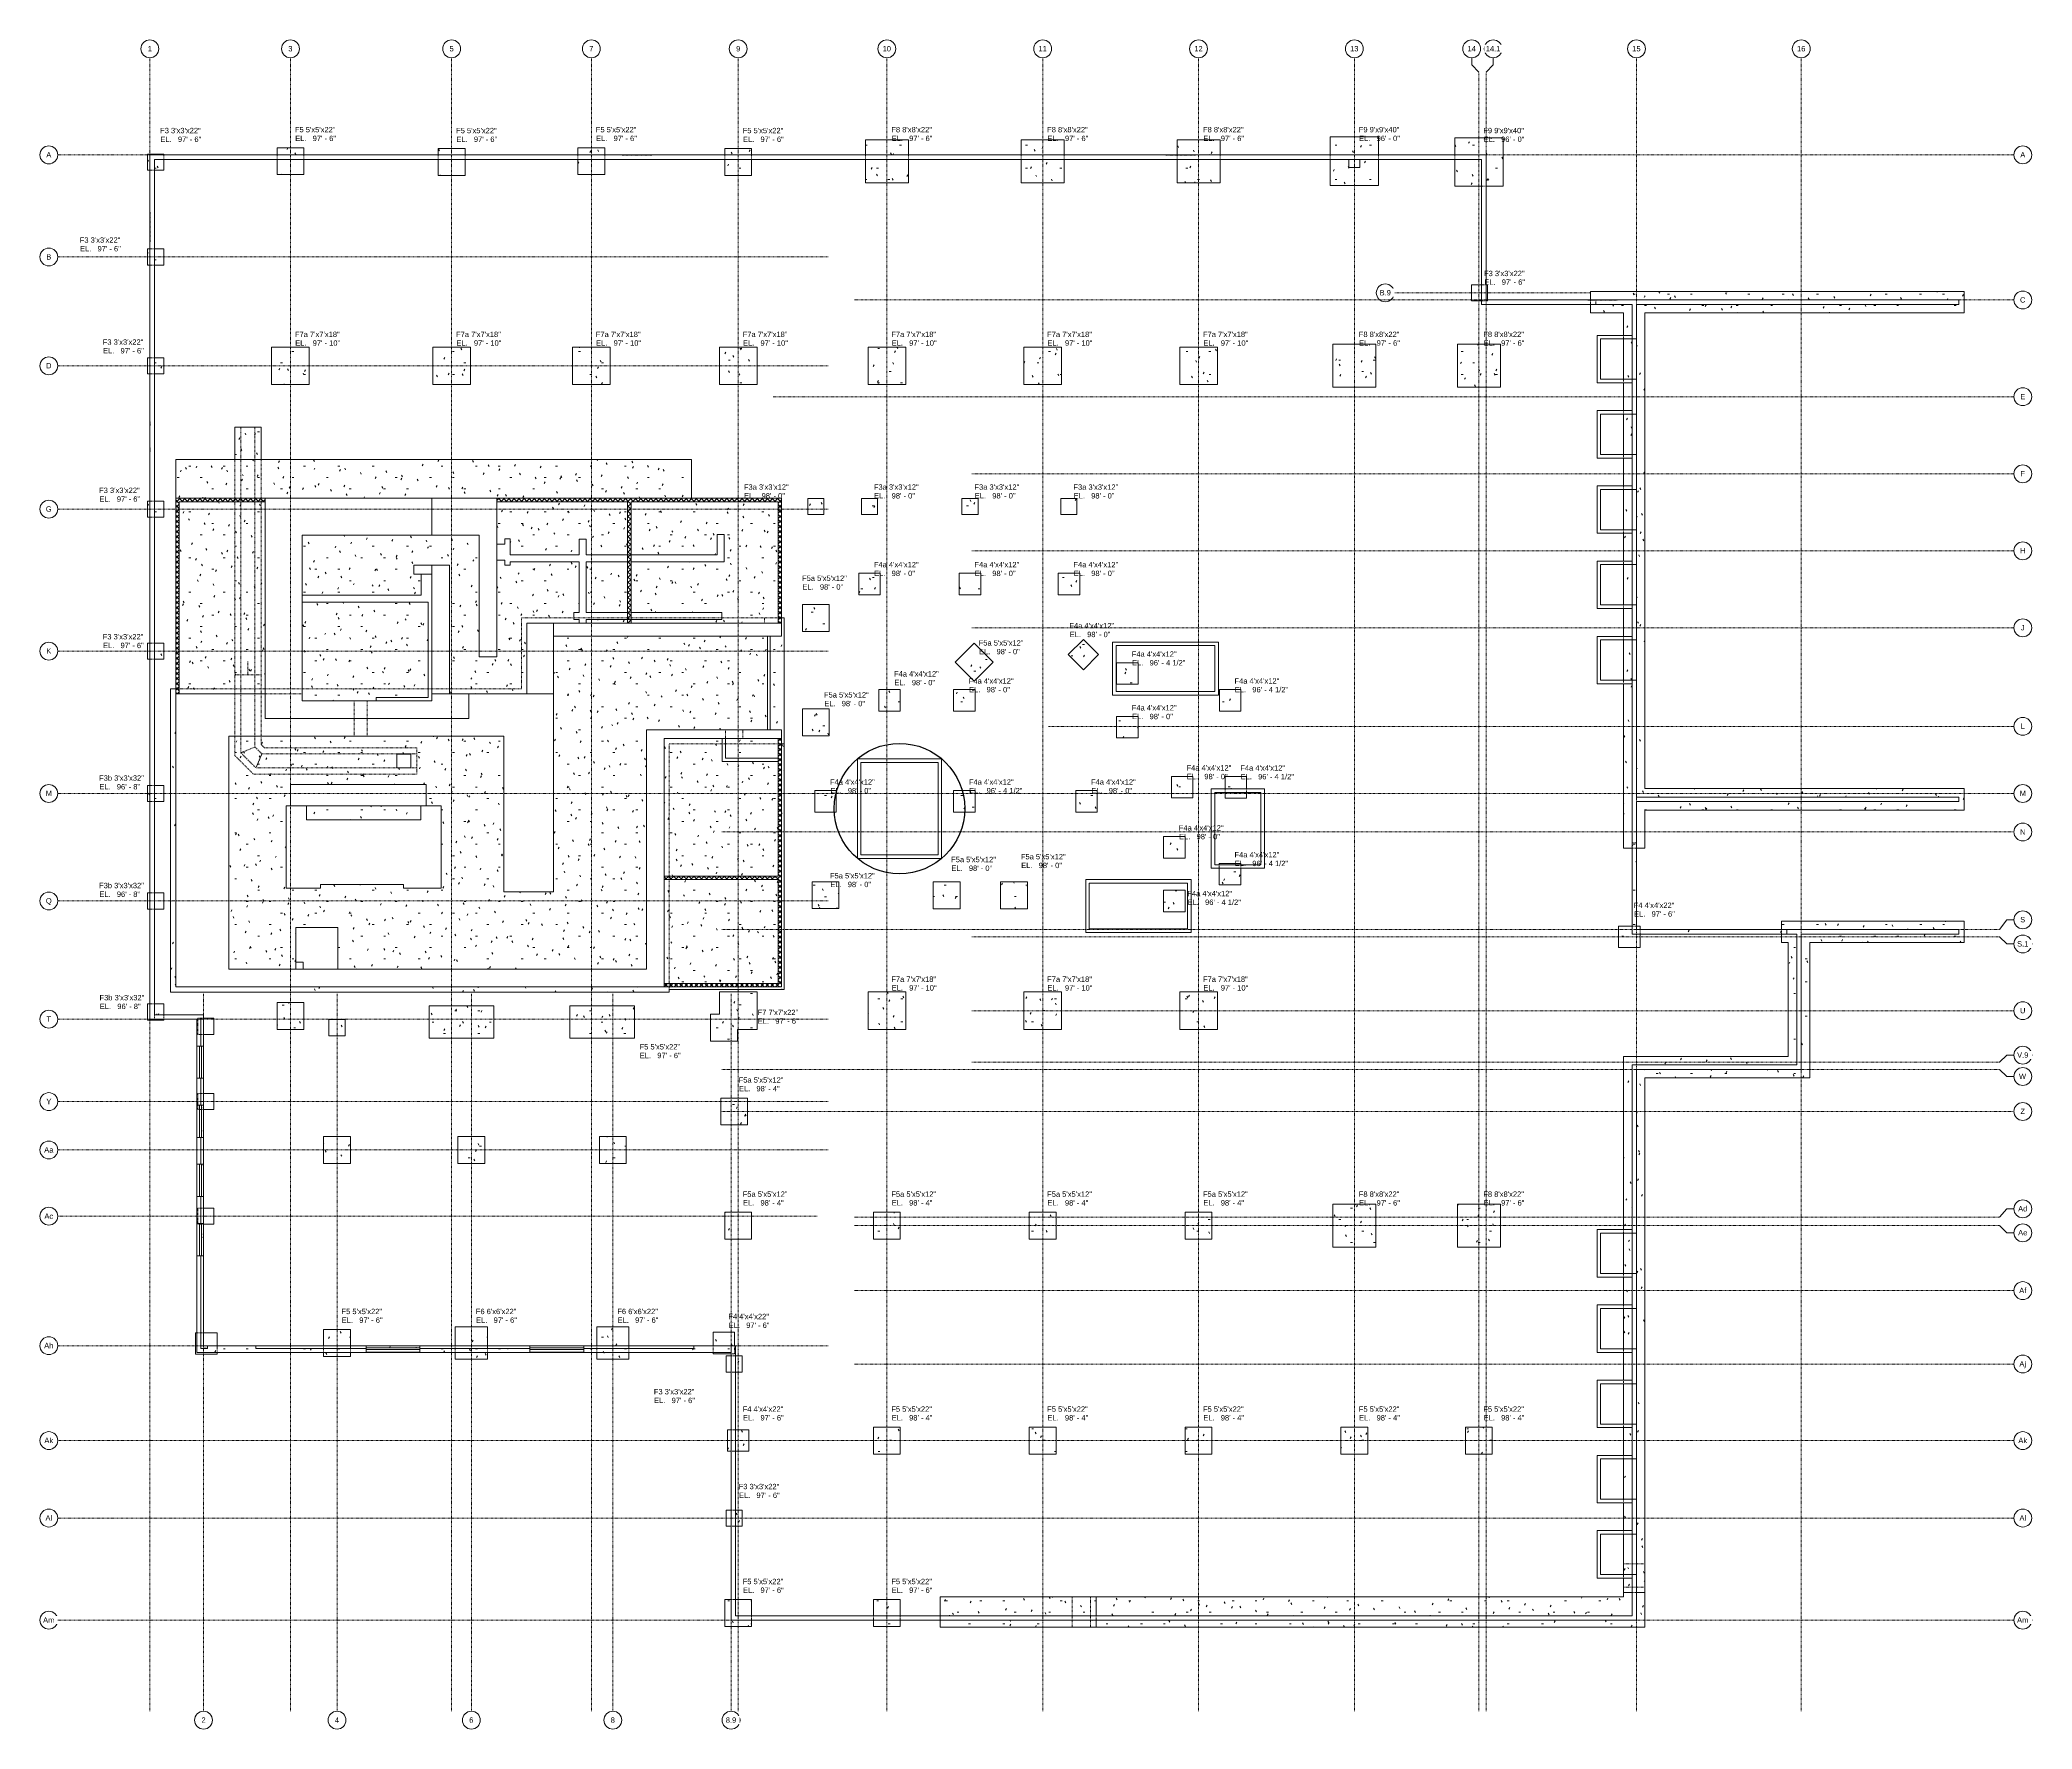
# Model space of a CAD drawing. Header units: feet. Extents: x -58 to 313, y -73 to 241.
import ezdxf

# ---------------------------------------------------------------- set-up
doc = ezdxf.new("R2010")
doc.units = ezdxf.units.FT
doc.header["$MEASUREMENT"] = 0
doc.linetypes.add('Dash', pattern=[0.020833, 0.010417, -0.010417])
doc.linetypes.add('Grid Line 1_2_', pattern=[0.072917, 0.041667, -0.010417, 0.010417, -0.010417])
for name, color, linetype, lineweight in [('A-DETL-HDLN', 90, 'Dash', 9), ('A-WALL', 113, 'Continuous', 18), ('A-WALL-HDLN', 110, 'Dash', 18), ('A-WALL-PATT', 111, 'Continuous', 18), ('S-BEAM', 12, 'Continuous', 9), ('S-BEAM-HDLN', 1, 'Dash', 9), ('S-FNDN', 250, 'Continuous', 18), ('S-FNDN-HDLN', 250, 'Dash', 9), ('S-FNDN-IDEN', 250, 'Continuous', 9), ('S-GRID', 1, 'Continuous', 9), ('S-GRID-IDEN', 1, 'Continuous', 9)]:
    doc.layers.add(name, color=color, linetype=linetype, lineweight=lineweight)
doc.styles.add('Arial', font='arial.ttf', dxfattribs={"height": 1})
doc.styles.add('Arial_1', font='arial.ttf', dxfattribs={"height": 0.015625})
pattern_1 = [(45, (0, 0), (-0.471407, 0.471407), []), (135, (0, 0), (-0.471407, -0.471407), [])]
pattern_2 = [(0, (0, 0), (8.533, 2.133), [0.352, -6.048, 0.352, -6.048, -34.133]), (0, (0, 0), (8.533, 2.133), [-12.8, 0.352, -12.448, 0.352, -6.048, -14.933]), (0, (0, 0), (8.533, 2.133), [-32, 0.352, -3.915, 0.352, -10.315]), (120, (3.2, 1.067), (-6.113732, 6.323295), [0.352, -6.048, 0.352, -6.048, -34.133]), (120, (3.2, 1.067), (-6.113732, 6.323295), [-12.8, 0.352, -12.448, 0.352, -6.048, -14.933]), (120, (3.2, 1.067), (-6.113732, 6.323295), [-32, 0.352, -3.915, 0.352, -10.315]), (240, (4.267, 5.333), (-2.419268, -8.456295), [0.352, -6.048, 0.352, -6.048, -34.133]), (240, (4.267, 5.333), (-2.419268, -8.456295), [-12.8, 0.352, -12.448, 0.352, -6.048, -14.933]), (240, (4.267, 5.333), (-2.419268, -8.456295), [-32, 0.352, -3.915, 0.352, -10.315])]

# ---------------------------------------------------------------- blocks, each defined once
blk = doc.blocks.new('Walls 9 - Walls 9-473344-Walls and Foundations Only')
at = {"layer": 'A-WALL'}
for p, q in [((186.03, 219.18), (186.03, 217.68)), ((188.03, 217.68), (188.03, 219.18)), ((186.03, 217.68), (188.03, 217.68))]:
    blk.add_line(p, q, dxfattribs=at)
blk = doc.blocks.new('Walls 11 - Walls 11-541591-Walls and Foundations Only')
at = {"layer": 'A-WALL-PATT', "linetype": 'Dash'}
blk.add_hatch(color=256, dxfattribs=at).paths.add_polyline_path([(27.42, 132.9), (27.46, 132.9), (27.46, 155.48), (27.42, 155.48), (27.42, 149.09)])
at = {"layer": 'A-WALL'}
for p, q in [((27.42, 132.9), (27.42, 155.48)), ((27.46, 155.48), (27.42, 155.48)), ((27.46, 155.48), (27.46, 132.9)), ((27.42, 132.9), (27.46, 132.9))]:
    blk.add_line(p, q, dxfattribs=at)
blk = doc.blocks.new('Footing-Rectangular - F8 8_x8_x22_-383729-Walls and Foundations Only')
at = {"layer": 'S-FNDN-HDLN', "linetype": 'Continuous'}
h = blk.add_hatch(dxfattribs=at)
h.set_pattern_fill('FP_3', color=256, style=0, pattern_type=2)
h.set_pattern_definition([(0, (-187.029, -180.768), (8.533, 2.133), [0.352, -6.048, 0.352, -6.048, -34.133]), (0, (-187.029, -180.768), (8.533, 2.133), [-12.8, 0.352, -12.448, 0.352, -6.048, -14.933]), (0, (-187.029, -180.768), (8.533, 2.133), [-32, 0.352, -3.915, 0.352, -10.315]), (120, (-183.829, -179.701), (-6.113732, 6.323295), [0.352, -6.048, 0.352, -6.048, -34.133]), (120, (-183.829, -179.701), (-6.113732, 6.323295), [-12.8, 0.352, -12.448, 0.352, -6.048, -14.933]), (120, (-183.829, -179.701), (-6.113732, 6.323295), [-32, 0.352, -3.915, 0.352, -10.315]), (240, (-182.762, -175.434), (-2.419268, -8.456295), [0.352, -6.048, 0.352, -6.048, -34.133]), (240, (-182.762, -175.434), (-2.419268, -8.456295), [-12.8, 0.352, -12.448, 0.352, -6.048, -14.933]), (240, (-182.762, -175.434), (-2.419268, -8.456295), [-32, 0.352, -3.915, 0.352, -10.315])])
h.paths.add_polyline_path([(-4, -4), (4, -4), (4, 4), (-4, 4)])
at = {"layer": 'S-FNDN'}
for p, q in [((4, 4), (-4, 4)), ((-4, 4), (-4, -4)), ((4, -4), (4, 4)), ((-4, -4), (4, -4))]:
    blk.add_line(p, q, dxfattribs=at)
blk = doc.blocks.new('Footing-Rectangular - F7a 7_x7_x18_-383727-Walls and Foundations Only')
at = {"layer": 'S-FNDN-HDLN', "linetype": 'Continuous'}
h = blk.add_hatch(dxfattribs=at)
h.set_pattern_fill('FP_4', color=256, style=0, pattern_type=2)
h.set_pattern_definition([(0, (-100.029, -180.768), (8.533, 2.133), [0.352, -6.048, 0.352, -6.048, -34.133]), (0, (-100.029, -180.768), (8.533, 2.133), [-12.8, 0.352, -12.448, 0.352, -6.048, -14.933]), (0, (-100.029, -180.768), (8.533, 2.133), [-32, 0.352, -3.915, 0.352, -10.315]), (120, (-96.829, -179.701), (-6.113732, 6.323295), [0.352, -6.048, 0.352, -6.048, -34.133]), (120, (-96.829, -179.701), (-6.113732, 6.323295), [-12.8, 0.352, -12.448, 0.352, -6.048, -14.933]), (120, (-96.829, -179.701), (-6.113732, 6.323295), [-32, 0.352, -3.915, 0.352, -10.315]), (240, (-95.762, -175.434), (-2.419268, -8.456295), [0.352, -6.048, 0.352, -6.048, -34.133]), (240, (-95.762, -175.434), (-2.419268, -8.456295), [-12.8, 0.352, -12.448, 0.352, -6.048, -14.933]), (240, (-95.762, -175.434), (-2.419268, -8.456295), [-32, 0.352, -3.915, 0.352, -10.315])])
h.paths.add_polyline_path([(-3.5, -3.5), (3.5, -3.5), (3.5, 3.5), (-3.5, 3.5)])
at = {"layer": 'S-FNDN'}
for p, q in [((3.5, 3.5), (-3.5, 3.5)), ((-3.5, 3.5), (-3.5, -3.5)), ((3.5, -3.5), (3.5, 3.5)), ((-3.5, -3.5), (3.5, -3.5))]:
    blk.add_line(p, q, dxfattribs=at)
blk = doc.blocks.new('Footing-Rectangular - F7a 7_x7_x18_-V1-Walls and Foundations Only')
at = {"layer": 'S-FNDN-HDLN', "linetype": 'Continuous'}
h = blk.add_hatch(dxfattribs=at)
h.set_pattern_fill('FP_5', color=256, style=0, pattern_type=2)
h.set_pattern_definition([(0, (-72.362, -180.768), (8.533, 2.133), [0.352, -6.048, 0.352, -6.048, -34.133]), (0, (-72.362, -180.768), (8.533, 2.133), [-12.8, 0.352, -12.448, 0.352, -6.048, -14.933]), (0, (-72.362, -180.768), (8.533, 2.133), [-32, 0.352, -3.915, 0.352, -10.315]), (120, (-69.162, -179.701), (-6.113732, 6.323295), [0.352, -6.048, 0.352, -6.048, -34.133]), (120, (-69.162, -179.701), (-6.113732, 6.323295), [-12.8, 0.352, -12.448, 0.352, -6.048, -14.933]), (120, (-69.162, -179.701), (-6.113732, 6.323295), [-32, 0.352, -3.915, 0.352, -10.315]), (240, (-68.096, -175.434), (-2.419268, -8.456295), [0.352, -6.048, 0.352, -6.048, -34.133]), (240, (-68.096, -175.434), (-2.419268, -8.456295), [-12.8, 0.352, -12.448, 0.352, -6.048, -14.933]), (240, (-68.096, -175.434), (-2.419268, -8.456295), [-32, 0.352, -3.915, 0.352, -10.315])])
h.paths.add_polyline_path([(-3.5, -3.5), (3.5, -3.5), (3.5, 3.5), (-3.5, 3.5)])
at = {"layer": 'S-FNDN'}
for p, q in [((3.5, 3.5), (-3.5, 3.5)), ((-3.5, 3.5), (-3.5, -3.5)), ((3.5, -3.5), (3.5, 3.5)), ((-3.5, -3.5), (3.5, -3.5))]:
    blk.add_line(p, q, dxfattribs=at)
blk = doc.blocks.new('Footing-Rectangular - F7a 7_x7_x18_-V2-Walls and Foundations Only')
at = {"layer": 'S-FNDN-HDLN', "linetype": 'Continuous'}
h = blk.add_hatch(dxfattribs=at)
h.set_pattern_fill('FP_6', color=256, style=0, pattern_type=2)
h.set_pattern_definition([(0, (-158.029, -60.768), (8.533, 2.133), [0.352, -6.048, 0.352, -6.048, -34.133]), (0, (-158.029, -60.768), (8.533, 2.133), [-12.8, 0.352, -12.448, 0.352, -6.048, -14.933]), (0, (-158.029, -60.768), (8.533, 2.133), [-32, 0.352, -3.915, 0.352, -10.315]), (120, (-154.829, -59.701), (-6.113732, 6.323295), [0.352, -6.048, 0.352, -6.048, -34.133]), (120, (-154.829, -59.701), (-6.113732, 6.323295), [-12.8, 0.352, -12.448, 0.352, -6.048, -14.933]), (120, (-154.829, -59.701), (-6.113732, 6.323295), [-32, 0.352, -3.915, 0.352, -10.315]), (240, (-153.762, -55.434), (-2.419268, -8.456295), [0.352, -6.048, 0.352, -6.048, -34.133]), (240, (-153.762, -55.434), (-2.419268, -8.456295), [-12.8, 0.352, -12.448, 0.352, -6.048, -14.933]), (240, (-153.762, -55.434), (-2.419268, -8.456295), [-32, 0.352, -3.915, 0.352, -10.315])])
h.paths.add_polyline_path([(-3.5, -3.5), (3.5, -3.5), (3.5, 3.5), (-3.5, 3.5)])
at = {"layer": 'S-FNDN'}
for p, q in [((3.5, 3.5), (-3.5, 3.5)), ((-3.5, 3.5), (-3.5, -3.5)), ((3.5, -3.5), (3.5, 3.5)), ((-3.5, -3.5), (3.5, -3.5))]:
    blk.add_line(p, q, dxfattribs=at)
blk = doc.blocks.new('Footing-Rectangular - F7a 7_x7_x18_-V3-Walls and Foundations Only')
at = {"layer": 'S-FNDN-HDLN', "linetype": 'Continuous'}
h = blk.add_hatch(dxfattribs=at)
h.set_pattern_fill('FP_7', color=256, style=0, pattern_type=2)
h.set_pattern_definition([(0, (-129.029, -60.768), (8.533, 2.133), [0.352, -6.048, 0.352, -6.048, -34.133]), (0, (-129.029, -60.768), (8.533, 2.133), [-12.8, 0.352, -12.448, 0.352, -6.048, -14.933]), (0, (-129.029, -60.768), (8.533, 2.133), [-32, 0.352, -3.915, 0.352, -10.315]), (120, (-125.829, -59.701), (-6.113732, 6.323295), [0.352, -6.048, 0.352, -6.048, -34.133]), (120, (-125.829, -59.701), (-6.113732, 6.323295), [-12.8, 0.352, -12.448, 0.352, -6.048, -14.933]), (120, (-125.829, -59.701), (-6.113732, 6.323295), [-32, 0.352, -3.915, 0.352, -10.315]), (240, (-124.762, -55.434), (-2.419268, -8.456295), [0.352, -6.048, 0.352, -6.048, -34.133]), (240, (-124.762, -55.434), (-2.419268, -8.456295), [-12.8, 0.352, -12.448, 0.352, -6.048, -14.933]), (240, (-124.762, -55.434), (-2.419268, -8.456295), [-32, 0.352, -3.915, 0.352, -10.315])])
h.paths.add_polyline_path([(-1.29, -3.5), (3.5, -3.5), (3.5, 3.5), (-3.5, 3.5), (-3.5, -3.5)])
at = {"layer": 'S-FNDN'}
for p, q in [((3.5, 3.5), (-3.5, 3.5)), ((-3.5, 3.5), (-3.5, -3.5)), ((3.5, -3.5), (3.5, 3.5)), ((-3.5, -3.5), (3.5, -3.5))]:
    blk.add_line(p, q, dxfattribs=at)
blk = doc.blocks.new('Footing-Rectangular - F7a 7_x7_x18_-V4-Walls and Foundations Only')
at = {"layer": 'S-FNDN-HDLN', "linetype": 'Continuous'}
h = blk.add_hatch(dxfattribs=at)
h.set_pattern_fill('FP_8', color=256, style=0, pattern_type=2)
h.set_pattern_definition([(0, (-100.029, -60.768), (8.533, 2.133), [0.352, -6.048, 0.352, -6.048, -34.133]), (0, (-100.029, -60.768), (8.533, 2.133), [-12.8, 0.352, -12.448, 0.352, -6.048, -14.933]), (0, (-100.029, -60.768), (8.533, 2.133), [-32, 0.352, -3.915, 0.352, -10.315]), (120, (-96.829, -59.701), (-6.113732, 6.323295), [0.352, -6.048, 0.352, -6.048, -34.133]), (120, (-96.829, -59.701), (-6.113732, 6.323295), [-12.8, 0.352, -12.448, 0.352, -6.048, -14.933]), (120, (-96.829, -59.701), (-6.113732, 6.323295), [-32, 0.352, -3.915, 0.352, -10.315]), (240, (-95.762, -55.434), (-2.419268, -8.456295), [0.352, -6.048, 0.352, -6.048, -34.133]), (240, (-95.762, -55.434), (-2.419268, -8.456295), [-12.8, 0.352, -12.448, 0.352, -6.048, -14.933]), (240, (-95.762, -55.434), (-2.419268, -8.456295), [-32, 0.352, -3.915, 0.352, -10.315])])
h.paths.add_polyline_path([(-3.5, -3.5), (3.5, -3.5), (3.5, 3.5), (-3.5, 3.5)])
at = {"layer": 'S-FNDN'}
for p, q in [((3.5, 3.5), (-3.5, 3.5)), ((-3.5, 3.5), (-3.5, -3.5)), ((3.5, -3.5), (3.5, 3.5)), ((-3.5, -3.5), (3.5, -3.5))]:
    blk.add_line(p, q, dxfattribs=at)
blk = doc.blocks.new('Footing-Rectangular - F5a 5_x5_x12_-383719-Walls and Foundations Only')
at = {"layer": 'S-FNDN-HDLN', "linetype": 'Continuous'}
h = blk.add_hatch(dxfattribs=at)
h.set_pattern_fill('FP_9', color=256, style=0, pattern_type=2)
h.set_pattern_definition([(0, (-71.612, -42.018), (8.533, 2.133), [0.352, -6.048, 0.352, -6.048, -34.133]), (0, (-71.612, -42.018), (8.533, 2.133), [-12.8, 0.352, -12.448, 0.352, -6.048, -14.933]), (0, (-71.612, -42.018), (8.533, 2.133), [-32, 0.352, -3.915, 0.352, -10.315]), (120, (-68.412, -40.951), (-6.11373, 6.323295), [0.352, -6.048, 0.352, -6.048, -34.133]), (120, (-68.412, -40.951), (-6.11373, 6.323295), [-12.8, 0.352, -12.448, 0.352, -6.048, -14.933]), (120, (-68.412, -40.951), (-6.11373, 6.323295), [-32, 0.352, -3.915, 0.352, -10.315]), (240, (-67.346, -36.684), (-2.41927, -8.456295), [0.352, -6.048, 0.352, -6.048, -34.133]), (240, (-67.346, -36.684), (-2.41927, -8.456295), [-12.8, 0.352, -12.448, 0.352, -6.048, -14.933]), (240, (-67.346, -36.684), (-2.41927, -8.456295), [-32, 0.352, -3.915, 0.352, -10.315])])
h.paths.add_polyline_path([(-2.5, -2.5), (2.5, -2.5), (2.5, 2.5), (-2.5, 2.5)])
at = {"layer": 'S-FNDN'}
for p, q in [((2.5, 2.5), (-2.5, 2.5)), ((-2.5, 2.5), (-2.5, -2.5)), ((2.5, -2.5), (2.5, 2.5)), ((-2.5, -2.5), (2.5, -2.5))]:
    blk.add_line(p, q, dxfattribs=at)
blk = doc.blocks.new('Footing-Rectangular - F5a 5_x5_x12_-V5-Walls and Foundations Only')
at = {"layer": 'S-FNDN-HDLN', "linetype": 'Continuous'}
h = blk.add_hatch(dxfattribs=at)
h.set_pattern_fill('FP_10', color=256, style=0, pattern_type=2)
h.set_pattern_definition([(0, (-72.362, -20.768), (8.533, 2.133), [0.352, -6.048, 0.352, -6.048, -34.133]), (0, (-72.362, -20.768), (8.533, 2.133), [-12.8, 0.352, -12.448, 0.352, -6.048, -14.933]), (0, (-72.362, -20.768), (8.533, 2.133), [-32, 0.352, -3.915, 0.352, -10.315]), (120, (-69.162, -19.701), (-6.11373, 6.323295), [0.352, -6.048, 0.352, -6.048, -34.133]), (120, (-69.162, -19.701), (-6.11373, 6.323295), [-12.8, 0.352, -12.448, 0.352, -6.048, -14.933]), (120, (-69.162, -19.701), (-6.11373, 6.323295), [-32, 0.352, -3.915, 0.352, -10.315]), (240, (-68.096, -15.434), (-2.41927, -8.456295), [0.352, -6.048, 0.352, -6.048, -34.133]), (240, (-68.096, -15.434), (-2.41927, -8.456295), [-12.8, 0.352, -12.448, 0.352, -6.048, -14.933]), (240, (-68.096, -15.434), (-2.41927, -8.456295), [-32, 0.352, -3.915, 0.352, -10.315])])
h.paths.add_polyline_path([(-2.5, -2.5), (2.5, -2.5), (2.5, 2.5), (-2.5, 2.5)])
at = {"layer": 'S-FNDN'}
for p, q in [((2.5, 2.5), (-2.5, 2.5)), ((-2.5, 2.5), (-2.5, -2.5)), ((2.5, -2.5), (2.5, 2.5)), ((-2.5, -2.5), (2.5, -2.5))]:
    blk.add_line(p, q, dxfattribs=at)
blk = doc.blocks.new('Footing-Rectangular - F5 5_x5_x22_-383717-Walls and Foundations Only')
at = {"layer": 'S-FNDN-HDLN', "linetype": 'Continuous'}
h = blk.add_hatch(dxfattribs=at)
h.set_pattern_fill('FP_12', color=256, style=0, pattern_type=2)
h.set_pattern_definition([(0, (-100.029, 19.232), (8.533, 2.133), [0.352, -6.048, 0.352, -6.048, -34.133]), (0, (-100.029, 19.232), (8.533, 2.133), [-12.8, 0.352, -12.448, 0.352, -6.048, -14.933]), (0, (-100.029, 19.232), (8.533, 2.133), [-32, 0.352, -3.915, 0.352, -10.315]), (120, (-96.829, 20.299), (-6.11373, 6.323295), [0.352, -6.048, 0.352, -6.048, -34.133]), (120, (-96.829, 20.299), (-6.11373, 6.323295), [-12.8, 0.352, -12.448, 0.352, -6.048, -14.933]), (120, (-96.829, 20.299), (-6.11373, 6.323295), [-32, 0.352, -3.915, 0.352, -10.315]), (240, (-95.762, 24.566), (-2.41927, -8.456295), [0.352, -6.048, 0.352, -6.048, -34.133]), (240, (-95.762, 24.566), (-2.41927, -8.456295), [-12.8, 0.352, -12.448, 0.352, -6.048, -14.933]), (240, (-95.762, 24.566), (-2.41927, -8.456295), [-32, 0.352, -3.915, 0.352, -10.315])])
h.paths.add_polyline_path([(-2.5, -2.5), (2.5, -2.5), (2.5, 2.5), (-2.5, 2.5)])
at = {"layer": 'S-FNDN'}
for p, q in [((2.5, 2.5), (-2.5, 2.5)), ((-2.5, 2.5), (-2.5, -2.5)), ((2.5, -2.5), (2.5, 2.5)), ((-2.5, -2.5), (2.5, -2.5))]:
    blk.add_line(p, q, dxfattribs=at)
blk = doc.blocks.new('Footing-Rectangular - F5 5_x5_x22_-V6-Walls and Foundations Only')
at = {"layer": 'S-FNDN-HDLN', "linetype": 'Continuous'}
h = blk.add_hatch(dxfattribs=at)
h.set_pattern_fill('FP_13', color=256, style=0, pattern_type=2)
h.set_pattern_definition([(0, (-129.029, 19.232), (8.533, 2.133), [0.352, -6.048, 0.352, -6.048, -34.133]), (0, (-129.029, 19.232), (8.533, 2.133), [-12.8, 0.352, -12.448, 0.352, -6.048, -14.933]), (0, (-129.029, 19.232), (8.533, 2.133), [-32, 0.352, -3.915, 0.352, -10.315]), (120, (-125.829, 20.299), (-6.113732, 6.323295), [0.352, -6.048, 0.352, -6.048, -34.133]), (120, (-125.829, 20.299), (-6.113732, 6.323295), [-12.8, 0.352, -12.448, 0.352, -6.048, -14.933]), (120, (-125.829, 20.299), (-6.113732, 6.323295), [-32, 0.352, -3.915, 0.352, -10.315]), (240, (-124.762, 24.566), (-2.419268, -8.456295), [0.352, -6.048, 0.352, -6.048, -34.133]), (240, (-124.762, 24.566), (-2.419268, -8.456295), [-12.8, 0.352, -12.448, 0.352, -6.048, -14.933]), (240, (-124.762, 24.566), (-2.419268, -8.456295), [-32, 0.352, -3.915, 0.352, -10.315])])
h.paths.add_polyline_path([(-1.29, -2.5), (2.5, -2.5), (2.5, 2.5), (-2.5, 2.5), (-2.5, -2.5)])
at = {"layer": 'S-FNDN'}
for p, q in [((2.5, 2.5), (-2.5, 2.5)), ((-2.5, 2.5), (-2.5, -2.5)), ((2.5, -2.5), (2.5, 2.5)), ((-2.5, -2.5), (2.5, -2.5))]:
    blk.add_line(p, q, dxfattribs=at)
blk = doc.blocks.new('Footing-Rectangular - F5 5_x5_x22_-V7-Walls and Foundations Only')
at = {"layer": 'S-FNDN-HDLN', "linetype": 'Continuous'}
h = blk.add_hatch(dxfattribs=at)
h.set_pattern_fill('FP_14', color=256, style=0, pattern_type=2)
h.set_pattern_definition([(0, (-158.029, 19.232), (8.533, 2.133), [0.352, -6.048, 0.352, -6.048, -34.133]), (0, (-158.029, 19.232), (8.533, 2.133), [-12.8, 0.352, -12.448, 0.352, -6.048, -14.933]), (0, (-158.029, 19.232), (8.533, 2.133), [-32, 0.352, -3.915, 0.352, -10.315]), (120, (-154.829, 20.299), (-6.113732, 6.323295), [0.352, -6.048, 0.352, -6.048, -34.133]), (120, (-154.829, 20.299), (-6.113732, 6.323295), [-12.8, 0.352, -12.448, 0.352, -6.048, -14.933]), (120, (-154.829, 20.299), (-6.113732, 6.323295), [-32, 0.352, -3.915, 0.352, -10.315]), (240, (-153.762, 24.566), (-2.419268, -8.456295), [0.352, -6.048, 0.352, -6.048, -34.133]), (240, (-153.762, 24.566), (-2.419268, -8.456295), [-12.8, 0.352, -12.448, 0.352, -6.048, -14.933]), (240, (-153.762, 24.566), (-2.419268, -8.456295), [-32, 0.352, -3.915, 0.352, -10.315])])
h.paths.add_polyline_path([(-2.5, -2.5), (2.5, -2.5), (2.5, 2.5), (-2.5, 2.5)])
at = {"layer": 'S-FNDN'}
for p, q in [((2.5, 2.5), (-2.5, 2.5)), ((-2.5, 2.5), (-2.5, -2.5)), ((2.5, -2.5), (2.5, 2.5)), ((-2.5, -2.5), (2.5, -2.5))]:
    blk.add_line(p, q, dxfattribs=at)
blk = doc.blocks.new('Footing-Rectangular - F5 5_x5_x22_-V8-Walls and Foundations Only')
at = {"layer": 'S-FNDN-HDLN', "linetype": 'Continuous'}
h = blk.add_hatch(dxfattribs=at)
h.set_pattern_fill('FP_15', color=256, style=0, pattern_type=2)
h.set_pattern_definition([(0, (-187.029, 19.232), (8.533, 2.133), [0.352, -6.048, 0.352, -6.048, -34.133]), (0, (-187.029, 19.232), (8.533, 2.133), [-12.8, 0.352, -12.448, 0.352, -6.048, -14.933]), (0, (-187.029, 19.232), (8.533, 2.133), [-32, 0.352, -3.915, 0.352, -10.315]), (120, (-183.829, 20.299), (-6.113732, 6.323295), [0.352, -6.048, 0.352, -6.048, -34.133]), (120, (-183.829, 20.299), (-6.113732, 6.323295), [-12.8, 0.352, -12.448, 0.352, -6.048, -14.933]), (120, (-183.829, 20.299), (-6.113732, 6.323295), [-32, 0.352, -3.915, 0.352, -10.315]), (240, (-182.762, 24.566), (-2.419268, -8.456295), [0.352, -6.048, 0.352, -6.048, -34.133]), (240, (-182.762, 24.566), (-2.419268, -8.456295), [-12.8, 0.352, -12.448, 0.352, -6.048, -14.933]), (240, (-182.762, 24.566), (-2.419268, -8.456295), [-32, 0.352, -3.915, 0.352, -10.315])])
h.paths.add_polyline_path([(-2.5, -2.5), (2.5, -2.5), (2.5, 2.5), (-2.5, 2.5)])
at = {"layer": 'S-FNDN'}
for p, q in [((2.5, 2.5), (-2.5, 2.5)), ((-2.5, 2.5), (-2.5, -2.5)), ((2.5, -2.5), (2.5, 2.5)), ((-2.5, -2.5), (2.5, -2.5))]:
    blk.add_line(p, q, dxfattribs=at)
blk = doc.blocks.new('Footing-Rectangular - F5 5_x5_x22_-V9-Walls and Foundations Only')
at = {"layer": 'S-FNDN-HDLN', "linetype": 'Continuous'}
h = blk.add_hatch(dxfattribs=at)
h.set_pattern_fill('FP_16', color=256, style=0, pattern_type=2)
h.set_pattern_definition([(0, (-210.196, 19.232), (8.533, 2.133), [0.352, -6.048, 0.352, -6.048, -34.133]), (0, (-210.196, 19.232), (8.533, 2.133), [-12.8, 0.352, -12.448, 0.352, -6.048, -14.933]), (0, (-210.196, 19.232), (8.533, 2.133), [-32, 0.352, -3.915, 0.352, -10.315]), (120, (-206.996, 20.299), (-6.113732, 6.323295), [0.352, -6.048, 0.352, -6.048, -34.133]), (120, (-206.996, 20.299), (-6.113732, 6.323295), [-12.8, 0.352, -12.448, 0.352, -6.048, -14.933]), (120, (-206.996, 20.299), (-6.113732, 6.323295), [-32, 0.352, -3.915, 0.352, -10.315]), (240, (-205.929, 24.566), (-2.419268, -8.456295), [0.352, -6.048, 0.352, -6.048, -34.133]), (240, (-205.929, 24.566), (-2.419268, -8.456295), [-12.8, 0.352, -12.448, 0.352, -6.048, -14.933]), (240, (-205.929, 24.566), (-2.419268, -8.456295), [-32, 0.352, -3.915, 0.352, -10.315])])
h.paths.add_polyline_path([(-2.5, -2.5), (2.5, -2.5), (2.5, 2.5), (-2.5, 2.5)])
at = {"layer": 'S-FNDN'}
for p, q in [((2.5, 2.5), (-2.5, 2.5)), ((-2.5, 2.5), (-2.5, -2.5)), ((2.5, -2.5), (2.5, 2.5)), ((-2.5, -2.5), (2.5, -2.5))]:
    blk.add_line(p, q, dxfattribs=at)
blk = doc.blocks.new('Footing-Rectangular - F8 8_x8_x22_-V10-Walls and Foundations Only')
at = {"layer": 'S-FNDN-HDLN', "linetype": 'Continuous'}
h = blk.add_hatch(dxfattribs=at)
h.set_pattern_fill('FP_17', color=256, style=0, pattern_type=2)
h.set_pattern_definition([(0, (-210.196, -20.768), (8.533, 2.133), [0.352, -6.048, 0.352, -6.048, -34.133]), (0, (-210.196, -20.768), (8.533, 2.133), [-12.8, 0.352, -12.448, 0.352, -6.048, -14.933]), (0, (-210.196, -20.768), (8.533, 2.133), [-32, 0.352, -3.915, 0.352, -10.315]), (120, (-206.996, -19.701), (-6.113732, 6.323295), [0.352, -6.048, 0.352, -6.048, -34.133]), (120, (-206.996, -19.701), (-6.113732, 6.323295), [-12.8, 0.352, -12.448, 0.352, -6.048, -14.933]), (120, (-206.996, -19.701), (-6.113732, 6.323295), [-32, 0.352, -3.915, 0.352, -10.315]), (240, (-205.929, -15.434), (-2.419268, -8.456295), [0.352, -6.048, 0.352, -6.048, -34.133]), (240, (-205.929, -15.434), (-2.419268, -8.456295), [-12.8, 0.352, -12.448, 0.352, -6.048, -14.933]), (240, (-205.929, -15.434), (-2.419268, -8.456295), [-32, 0.352, -3.915, 0.352, -10.315])])
h.paths.add_polyline_path([(-4, -4), (4, -4), (4, 4), (-4, 4)])
at = {"layer": 'S-FNDN'}
for p, q in [((4, 4), (-4, 4)), ((-4, 4), (-4, -4)), ((4, -4), (4, 4)), ((-4, -4), (4, -4))]:
    blk.add_line(p, q, dxfattribs=at)
blk = doc.blocks.new('Footing-Rectangular - F8 8_x8_x22_-V11-Walls and Foundations Only')
at = {"layer": 'S-FNDN-HDLN', "linetype": 'Continuous'}
h = blk.add_hatch(dxfattribs=at)
h.set_pattern_fill('FP_18', color=256, style=0, pattern_type=2)
h.set_pattern_definition([(0, (-187.029, -20.768), (8.533, 2.133), [0.352, -6.048, 0.352, -6.048, -34.133]), (0, (-187.029, -20.768), (8.533, 2.133), [-12.8, 0.352, -12.448, 0.352, -6.048, -14.933]), (0, (-187.029, -20.768), (8.533, 2.133), [-32, 0.352, -3.915, 0.352, -10.315]), (120, (-183.829, -19.701), (-6.113732, 6.323295), [0.352, -6.048, 0.352, -6.048, -34.133]), (120, (-183.829, -19.701), (-6.113732, 6.323295), [-12.8, 0.352, -12.448, 0.352, -6.048, -14.933]), (120, (-183.829, -19.701), (-6.113732, 6.323295), [-32, 0.352, -3.915, 0.352, -10.315]), (240, (-182.762, -15.434), (-2.419268, -8.456295), [0.352, -6.048, 0.352, -6.048, -34.133]), (240, (-182.762, -15.434), (-2.419268, -8.456295), [-12.8, 0.352, -12.448, 0.352, -6.048, -14.933]), (240, (-182.762, -15.434), (-2.419268, -8.456295), [-32, 0.352, -3.915, 0.352, -10.315])])
h.paths.add_polyline_path([(-4, -4), (4, -4), (4, 4), (-4, 4)])
at = {"layer": 'S-FNDN'}
for p, q in [((4, 4), (-4, 4)), ((-4, 4), (-4, -4)), ((4, -4), (4, 4)), ((-4, -4), (4, -4))]:
    blk.add_line(p, q, dxfattribs=at)
blk = doc.blocks.new('Footing-Rectangular - F5a 5_x5_x12_-V12-Walls and Foundations Only')
at = {"layer": 'S-FNDN-HDLN', "linetype": 'Continuous'}
h = blk.add_hatch(dxfattribs=at)
h.set_pattern_fill('FP_19', color=256, style=0, pattern_type=2)
h.set_pattern_definition([(0, (-158.029, -20.768), (8.533, 2.133), [0.352, -6.048, 0.352, -6.048, -34.133]), (0, (-158.029, -20.768), (8.533, 2.133), [-12.8, 0.352, -12.448, 0.352, -6.048, -14.933]), (0, (-158.029, -20.768), (8.533, 2.133), [-32, 0.352, -3.915, 0.352, -10.315]), (120, (-154.829, -19.701), (-6.113732, 6.323295), [0.352, -6.048, 0.352, -6.048, -34.133]), (120, (-154.829, -19.701), (-6.113732, 6.323295), [-12.8, 0.352, -12.448, 0.352, -6.048, -14.933]), (120, (-154.829, -19.701), (-6.113732, 6.323295), [-32, 0.352, -3.915, 0.352, -10.315]), (240, (-153.762, -15.434), (-2.419268, -8.456295), [0.352, -6.048, 0.352, -6.048, -34.133]), (240, (-153.762, -15.434), (-2.419268, -8.456295), [-12.8, 0.352, -12.448, 0.352, -6.048, -14.933]), (240, (-153.762, -15.434), (-2.419268, -8.456295), [-32, 0.352, -3.915, 0.352, -10.315])])
h.paths.add_polyline_path([(-2.5, -2.5), (2.5, -2.5), (2.5, 2.5), (-2.5, 2.5)])
at = {"layer": 'S-FNDN'}
for p, q in [((2.5, 2.5), (-2.5, 2.5)), ((-2.5, 2.5), (-2.5, -2.5)), ((2.5, -2.5), (2.5, 2.5)), ((-2.5, -2.5), (2.5, -2.5))]:
    blk.add_line(p, q, dxfattribs=at)
blk = doc.blocks.new('Footing-Rectangular - F5a 5_x5_x12_-V13-Walls and Foundations Only')
at = {"layer": 'S-FNDN-HDLN', "linetype": 'Continuous'}
h = blk.add_hatch(dxfattribs=at)
h.set_pattern_fill('FP_20', color=256, style=0, pattern_type=2)
h.set_pattern_definition([(0, (-129.029, -20.768), (8.533, 2.133), [0.352, -6.048, 0.352, -6.048, -34.133]), (0, (-129.029, -20.768), (8.533, 2.133), [-12.8, 0.352, -12.448, 0.352, -6.048, -14.933]), (0, (-129.029, -20.768), (8.533, 2.133), [-32, 0.352, -3.915, 0.352, -10.315]), (120, (-125.829, -19.701), (-6.113732, 6.323295), [0.352, -6.048, 0.352, -6.048, -34.133]), (120, (-125.829, -19.701), (-6.113732, 6.323295), [-12.8, 0.352, -12.448, 0.352, -6.048, -14.933]), (120, (-125.829, -19.701), (-6.113732, 6.323295), [-32, 0.352, -3.915, 0.352, -10.315]), (240, (-124.762, -15.434), (-2.419268, -8.456295), [0.352, -6.048, 0.352, -6.048, -34.133]), (240, (-124.762, -15.434), (-2.419268, -8.456295), [-12.8, 0.352, -12.448, 0.352, -6.048, -14.933]), (240, (-124.762, -15.434), (-2.419268, -8.456295), [-32, 0.352, -3.915, 0.352, -10.315])])
h.paths.add_polyline_path([(-1.29, -2.5), (2.5, -2.5), (2.5, 2.5), (-2.5, 2.5), (-2.5, -2.5)])
at = {"layer": 'S-FNDN'}
for p, q in [((2.5, 2.5), (-2.5, 2.5)), ((-2.5, 2.5), (-2.5, -2.5)), ((2.5, -2.5), (2.5, 2.5)), ((-2.5, -2.5), (2.5, -2.5))]:
    blk.add_line(p, q, dxfattribs=at)
blk = doc.blocks.new('Footing-Rectangular - F5a 5_x5_x12_-V14-Walls and Foundations Only')
at = {"layer": 'S-FNDN-HDLN', "linetype": 'Continuous'}
h = blk.add_hatch(dxfattribs=at)
h.set_pattern_fill('FP_21', color=256, style=0, pattern_type=2)
h.set_pattern_definition([(0, (-100.029, -20.768), (8.533, 2.133), [0.352, -6.048, 0.352, -6.048, -34.133]), (0, (-100.029, -20.768), (8.533, 2.133), [-12.8, 0.352, -12.448, 0.352, -6.048, -14.933]), (0, (-100.029, -20.768), (8.533, 2.133), [-32, 0.352, -3.915, 0.352, -10.315]), (120, (-96.829, -19.701), (-6.11373, 6.323295), [0.352, -6.048, 0.352, -6.048, -34.133]), (120, (-96.829, -19.701), (-6.11373, 6.323295), [-12.8, 0.352, -12.448, 0.352, -6.048, -14.933]), (120, (-96.829, -19.701), (-6.11373, 6.323295), [-32, 0.352, -3.915, 0.352, -10.315]), (240, (-95.762, -15.434), (-2.41927, -8.456295), [0.352, -6.048, 0.352, -6.048, -34.133]), (240, (-95.762, -15.434), (-2.41927, -8.456295), [-12.8, 0.352, -12.448, 0.352, -6.048, -14.933]), (240, (-95.762, -15.434), (-2.41927, -8.456295), [-32, 0.352, -3.915, 0.352, -10.315])])
h.paths.add_polyline_path([(-2.5, -2.5), (2.5, -2.5), (2.5, 2.5), (-2.5, 2.5)])
at = {"layer": 'S-FNDN'}
for p, q in [((2.5, 2.5), (-2.5, 2.5)), ((-2.5, 2.5), (-2.5, -2.5)), ((2.5, -2.5), (2.5, 2.5)), ((-2.5, -2.5), (2.5, -2.5))]:
    blk.add_line(p, q, dxfattribs=at)
blk = doc.blocks.new('Footing-Rectangular - F3b 3_x3_x32_-383711-Walls and Foundations Only')
at = {"layer": 'S-FNDN-HDLN', "linetype": 'Continuous'}
h = blk.add_hatch(dxfattribs=at)
h.set_pattern_fill('FP_22', color=256, style=0, pattern_type=2)
h.set_pattern_definition([(0, (26.721, -57.851), (8.533, 2.133), [0.352, -6.048, 0.352, -6.048, -34.133]), (0, (26.721, -57.851), (8.533, 2.133), [-12.8, 0.352, -12.448, 0.352, -6.048, -14.933]), (0, (26.721, -57.851), (8.533, 2.133), [-32, 0.352, -3.915, 0.352, -10.315]), (120, (29.921, -56.784), (-6.11373, 6.323295), [0.352, -6.048, 0.352, -6.048, -34.133]), (120, (29.921, -56.784), (-6.11373, 6.323295), [-12.8, 0.352, -12.448, 0.352, -6.048, -14.933]), (120, (29.921, -56.784), (-6.11373, 6.323295), [-32, 0.352, -3.915, 0.352, -10.315]), (240, (30.988, -52.518), (-2.41927, -8.456295), [0.352, -6.048, 0.352, -6.048, -34.133]), (240, (30.988, -52.518), (-2.41927, -8.456295), [-12.8, 0.352, -12.448, 0.352, -6.048, -14.933]), (240, (30.988, -52.518), (-2.41927, -8.456295), [-32, 0.352, -3.915, 0.352, -10.315])])
h.paths.add_polyline_path([(1.5, -1.5), (1.5, 1.5), (-0.42, 1.5), (-0.42, -1.5)])
at = {"layer": 'S-FNDN'}
for p, q in [((1.5, 1.5), (-0.42, 1.5)), ((1.5, -1.5), (1.5, 1.5)), ((-0.42, -1.5), (1.5, -1.5))]:
    blk.add_line(p, q, dxfattribs=at)
at = {"layer": 'S-FNDN-HDLN'}
for p, q in [((-0.42, 1.5), (-1.5, 1.5)), ((-1.5, 1.5), (-1.5, 1.33)), ((-1.5, -1.5), (-0.42, -1.5))]:
    blk.add_line(p, q, dxfattribs=at)
blk = doc.blocks.new('Footing-Rectangular - F5b 5_x5_x32_-383721-Walls and Foundations Only')
at = {"layer": 'S-FNDN-HDLN', "linetype": 'Continuous'}
h = blk.add_hatch(dxfattribs=at)
h.set_pattern_fill('FP_23', color=256, style=0, pattern_type=2)
h.set_pattern_definition([(0, (10.971, -59.768), (8.533, 2.133), [0.352, -6.048, 0.352, -6.048, -34.133]), (0, (10.971, -59.768), (8.533, 2.133), [-12.8, 0.352, -12.448, 0.352, -6.048, -14.933]), (0, (10.971, -59.768), (8.533, 2.133), [-32, 0.352, -3.915, 0.352, -10.315]), (120, (14.171, -58.701), (-6.11373, 6.323295), [0.352, -6.048, 0.352, -6.048, -34.133]), (120, (14.171, -58.701), (-6.11373, 6.323295), [-12.8, 0.352, -12.448, 0.352, -6.048, -14.933]), (120, (14.171, -58.701), (-6.11373, 6.323295), [-32, 0.352, -3.915, 0.352, -10.315]), (240, (15.238, -54.434), (-2.41927, -8.456295), [0.352, -6.048, 0.352, -6.048, -34.133]), (240, (15.238, -54.434), (-2.41927, -8.456295), [-12.8, 0.352, -12.448, 0.352, -6.048, -14.933]), (240, (15.238, -54.434), (-2.41927, -8.456295), [-32, 0.352, -3.915, 0.352, -10.315])])
h.paths.add_polyline_path([(-2.5, -2.5), (2.5, -2.5), (2.5, 2.5), (-2.5, 2.5)])
at = {"layer": 'S-FNDN'}
for p, q in [((2.5, 2.5), (-2.5, 2.5)), ((-2.5, 2.5), (-2.5, -2.5)), ((2.5, -2.5), (2.5, 2.5)), ((-2.5, -2.5), (2.5, -2.5))]:
    blk.add_line(p, q, dxfattribs=at)
blk = doc.blocks.new('Footing-Rectangular - F3b 3_x3_x32_-V15-Walls and Foundations Only')
at = {"layer": 'S-FNDN-HDLN', "linetype": 'Continuous'}
h = blk.add_hatch(dxfattribs=at)
h.set_pattern_fill('FP_24', color=256, style=0, pattern_type=2)
h.set_pattern_definition([(0, (2.304, -57.601), (8.533, 2.133), [0.352, -6.048, 0.352, -6.048, -34.133]), (0, (2.304, -57.601), (8.533, 2.133), [-12.8, 0.352, -12.448, 0.352, -6.048, -14.933]), (0, (2.304, -57.601), (8.533, 2.133), [-32, 0.352, -3.915, 0.352, -10.315]), (120, (5.504, -56.534), (-6.11373, 6.323295), [0.352, -6.048, 0.352, -6.048, -34.133]), (120, (5.504, -56.534), (-6.11373, 6.323295), [-12.8, 0.352, -12.448, 0.352, -6.048, -14.933]), (120, (5.504, -56.534), (-6.11373, 6.323295), [-32, 0.352, -3.915, 0.352, -10.315]), (240, (6.571, -52.268), (-2.41927, -8.456295), [0.352, -6.048, 0.352, -6.048, -34.133]), (240, (6.571, -52.268), (-2.41927, -8.456295), [-12.8, 0.352, -12.448, 0.352, -6.048, -14.933]), (240, (6.571, -52.268), (-2.41927, -8.456295), [-32, 0.352, -3.915, 0.352, -10.315])])
h.paths.add_polyline_path([(-1.5, -1.5), (1.5, -1.5), (1.5, 1.5), (-1.5, 1.5)])
at = {"layer": 'S-FNDN'}
for p, q in [((1.5, 1.5), (-1.5, 1.5)), ((-1.5, 1.5), (-1.5, -1.5)), ((1.5, -1.5), (1.5, 1.5)), ((-1.5, -1.5), (1.5, -1.5))]:
    blk.add_line(p, q, dxfattribs=at)
blk = doc.blocks.new('Footing-Rectangular - F2 6_x12_x32_-383713-Walls and Foundations Only')
at = {"layer": 'S-FNDN-HDLN', "linetype": 'Continuous'}
h = blk.add_hatch(dxfattribs=at)
h.set_pattern_fill('FP_25', color=256, style=0, pattern_type=2)
h.set_pattern_definition([(270, (-58.684, 20.862), (2.133, -8.533), [0.352, -6.048, 0.352, -6.048, -34.133]), (270, (-58.684, 20.862), (2.133, -8.533), [-12.8, 0.352, -12.448, 0.352, -6.048, -14.933]), (270, (-58.684, 20.862), (2.133, -8.533), [-32, 0.352, -3.915, 0.352, -10.315]), (30, (-57.618, 17.662), (6.323295, 6.11373), [0.352, -6.048, 0.352, -6.048, -34.133]), (30, (-57.618, 17.662), (6.323295, 6.11373), [-12.8, 0.352, -12.448, 0.352, -6.048, -14.933]), (30, (-57.618, 17.662), (6.323295, 6.11373), [-32, 0.352, -3.915, 0.352, -10.315]), (150, (-53.351, 16.596), (-8.456295, 2.41927), [0.352, -6.048, 0.352, -6.048, -34.133]), (150, (-53.351, 16.596), (-8.456295, 2.41927), [-12.8, 0.352, -12.448, 0.352, -6.048, -14.933]), (150, (-53.351, 16.596), (-8.456295, 2.41927), [-32, 0.352, -3.915, 0.352, -10.315])])
h.paths.add_polyline_path([(-3, -6), (3, -6), (3, 6), (-3, 6), (-3, -4.94)])
at = {"layer": 'S-FNDN'}
for p, q in [((3, 6), (-3, 6)), ((-3, 6), (-3, -6)), ((3, -6), (3, 6)), ((-3, -6), (3, -6))]:
    blk.add_line(p, q, dxfattribs=at)
blk = doc.blocks.new('Footing-Rectangular - F2 6_x12_x32_-V16-Walls and Foundations Only')
at = {"layer": 'S-FNDN-HDLN', "linetype": 'Continuous'}
h = blk.add_hatch(dxfattribs=at)
h.set_pattern_fill('FP_26', color=256, style=0, pattern_type=2)
h.set_pattern_definition([(270, (-58.684, 47.029), (2.133, -8.533), [0.352, -6.048, 0.352, -6.048, -34.133]), (270, (-58.684, 47.029), (2.133, -8.533), [-12.8, 0.352, -12.448, 0.352, -6.048, -14.933]), (270, (-58.684, 47.029), (2.133, -8.533), [-32, 0.352, -3.915, 0.352, -10.315]), (30, (-57.618, 43.829), (6.323295, 6.11373), [0.352, -6.048, 0.352, -6.048, -34.133]), (30, (-57.618, 43.829), (6.323295, 6.11373), [-12.8, 0.352, -12.448, 0.352, -6.048, -14.933]), (30, (-57.618, 43.829), (6.323295, 6.11373), [-32, 0.352, -3.915, 0.352, -10.315]), (150, (-53.351, 42.762), (-8.456295, 2.41927), [0.352, -6.048, 0.352, -6.048, -34.133]), (150, (-53.351, 42.762), (-8.456295, 2.41927), [-12.8, 0.352, -12.448, 0.352, -6.048, -14.933]), (150, (-53.351, 42.762), (-8.456295, 2.41927), [-32, 0.352, -3.915, 0.352, -10.315])])
h.paths.add_polyline_path([(-3, -6), (3, -6), (3, 6), (-3, 6)])
at = {"layer": 'S-FNDN'}
for p, q in [((3, 6), (-3, 6)), ((-3, 6), (-3, -6)), ((3, -6), (3, 6)), ((-3, -6), (3, -6))]:
    blk.add_line(p, q, dxfattribs=at)
blk = doc.blocks.new('Footing-Rectangular - F5a 5_x5_x12_-V17-Walls and Foundations Only')
at = {"layer": 'S-FNDN-HDLN', "linetype": 'Continuous'}
h = blk.add_hatch(dxfattribs=at)
h.set_pattern_fill('FP_27', color=256, style=0, pattern_type=2)
h.set_pattern_definition([(0, (2.304, -34.851), (8.533, 2.133), [0.352, -6.048, 0.352, -6.048, -34.133]), (0, (2.304, -34.851), (8.533, 2.133), [-12.8, 0.352, -12.448, 0.352, -6.048, -14.933]), (0, (2.304, -34.851), (8.533, 2.133), [-32, 0.352, -3.915, 0.352, -10.315]), (120, (5.504, -33.784), (-6.11373, 6.3233), [0.352, -6.048, 0.352, -6.048, -34.133]), (120, (5.504, -33.784), (-6.11373, 6.3233), [-12.8, 0.352, -12.448, 0.352, -6.048, -14.933]), (120, (5.504, -33.784), (-6.11373, 6.3233), [-32, 0.352, -3.915, 0.352, -10.315]), (240, (6.571, -29.518), (-2.41927, -8.4563), [0.352, -6.048, 0.352, -6.048, -34.133]), (240, (6.571, -29.518), (-2.41927, -8.4563), [-12.8, 0.352, -12.448, 0.352, -6.048, -14.933]), (240, (6.571, -29.518), (-2.41927, -8.4563), [-32, 0.352, -3.915, 0.352, -10.315])])
h.paths.add_polyline_path([(-2.5, -2.5), (2.5, -2.5), (2.5, 2.5), (-2.5, 2.5)])
at = {"layer": 'S-FNDN'}
for p, q in [((2.5, 2.5), (-2.5, 2.5)), ((-2.5, 2.5), (-2.5, -2.5)), ((2.5, -2.5), (2.5, 2.5)), ((-2.5, -2.5), (2.5, -2.5))]:
    blk.add_line(p, q, dxfattribs=at)
blk = doc.blocks.new('Footing-Rectangular - F5a 5_x5_x12_-V18-Walls and Foundations Only')
at = {"layer": 'S-FNDN-HDLN', "linetype": 'Continuous'}
h = blk.add_hatch(dxfattribs=at)
h.set_pattern_fill('FP_28', color=256, style=0, pattern_type=2)
h.set_pattern_definition([(0, (-22.696, -34.851), (8.533, 2.133), [0.352, -6.048, 0.352, -6.048, -34.133]), (0, (-22.696, -34.851), (8.533, 2.133), [-12.8, 0.352, -12.448, 0.352, -6.048, -14.933]), (0, (-22.696, -34.851), (8.533, 2.133), [-32, 0.352, -3.915, 0.352, -10.315]), (120, (-19.496, -33.784), (-6.11373, 6.3233), [0.352, -6.048, 0.352, -6.048, -34.133]), (120, (-19.496, -33.784), (-6.11373, 6.3233), [-12.8, 0.352, -12.448, 0.352, -6.048, -14.933]), (120, (-19.496, -33.784), (-6.11373, 6.3233), [-32, 0.352, -3.915, 0.352, -10.315]), (240, (-18.429, -29.518), (-2.41927, -8.4563), [0.352, -6.048, 0.352, -6.048, -34.133]), (240, (-18.429, -29.518), (-2.41927, -8.4563), [-12.8, 0.352, -12.448, 0.352, -6.048, -14.933]), (240, (-18.429, -29.518), (-2.41927, -8.4563), [-32, 0.352, -3.915, 0.352, -10.315])])
h.paths.add_polyline_path([(-2.5, -2.5), (2.5, -2.5), (2.5, 2.5), (-2.5, 2.5)])
at = {"layer": 'S-FNDN'}
for p, q in [((2.5, 2.5), (-2.5, 2.5)), ((-2.5, 2.5), (-2.5, -2.5)), ((2.5, -2.5), (2.5, 2.5)), ((-2.5, -2.5), (2.5, -2.5))]:
    blk.add_line(p, q, dxfattribs=at)
blk = doc.blocks.new('Footing-Rectangular - F5a 5_x5_x12_-V19-Walls and Foundations Only')
at = {"layer": 'S-FNDN-HDLN', "linetype": 'Continuous'}
h = blk.add_hatch(dxfattribs=at)
h.set_pattern_fill('FP_29', color=256, style=0, pattern_type=2)
h.set_pattern_definition([(0, (-49.029, -34.851), (8.533, 2.133), [0.352, -6.048, 0.352, -6.048, -34.133]), (0, (-49.029, -34.851), (8.533, 2.133), [-12.8, 0.352, -12.448, 0.352, -6.048, -14.933]), (0, (-49.029, -34.851), (8.533, 2.133), [-32, 0.352, -3.915, 0.352, -10.315]), (120, (-45.829, -33.784), (-6.11373, 6.323295), [0.352, -6.048, 0.352, -6.048, -34.133]), (120, (-45.829, -33.784), (-6.11373, 6.323295), [-12.8, 0.352, -12.448, 0.352, -6.048, -14.933]), (120, (-45.829, -33.784), (-6.11373, 6.323295), [-32, 0.352, -3.915, 0.352, -10.315]), (240, (-44.762, -29.518), (-2.41927, -8.456295), [0.352, -6.048, 0.352, -6.048, -34.133]), (240, (-44.762, -29.518), (-2.41927, -8.456295), [-12.8, 0.352, -12.448, 0.352, -6.048, -14.933]), (240, (-44.762, -29.518), (-2.41927, -8.456295), [-32, 0.352, -3.915, 0.352, -10.315])])
h.paths.add_polyline_path([(-2.5, -2.5), (2.5, -2.5), (2.5, 2.5), (-2.5, 2.5)])
at = {"layer": 'S-FNDN'}
for p, q in [((2.5, 2.5), (-2.5, 2.5)), ((-2.5, 2.5), (-2.5, -2.5)), ((2.5, -2.5), (2.5, 2.5)), ((-2.5, -2.5), (2.5, -2.5))]:
    blk.add_line(p, q, dxfattribs=at)
blk = doc.blocks.new('Footing-Rectangular - F3a 3_x3_x12_-383709-Walls and Foundations Only')
at = {"layer": 'S-FNDN-HDLN', "linetype": 'Continuous'}
h = blk.add_hatch(dxfattribs=at)
h.set_pattern_fill('FP_30', color=256, style=0, pattern_type=2)
h.set_pattern_definition([(0, (-86.81, -154.601), (8.533, 2.133), [0.352, -6.048, 0.352, -6.048, -34.133]), (0, (-86.81, -154.601), (8.533, 2.133), [-12.8, 0.352, -12.448, 0.352, -6.048, -14.933]), (0, (-86.81, -154.601), (8.533, 2.133), [-32, 0.352, -3.915, 0.352, -10.315]), (120, (-83.61, -153.534), (-6.113732, 6.323295), [0.352, -6.048, 0.352, -6.048, -34.133]), (120, (-83.61, -153.534), (-6.113732, 6.323295), [-12.8, 0.352, -12.448, 0.352, -6.048, -14.933]), (120, (-83.61, -153.534), (-6.113732, 6.323295), [-32, 0.352, -3.915, 0.352, -10.315]), (240, (-82.543, -149.268), (-2.419268, -8.456295), [0.352, -6.048, 0.352, -6.048, -34.133]), (240, (-82.543, -149.268), (-2.419268, -8.456295), [-12.8, 0.352, -12.448, 0.352, -6.048, -14.933]), (240, (-82.543, -149.268), (-2.419268, -8.456295), [-32, 0.352, -3.915, 0.352, -10.315])])
h.paths.add_polyline_path([(-1.5, -1.5), (1.5, -1.5), (1.5, 1.5), (-1.5, 1.5)])
at = {"layer": 'S-FNDN'}
for p, q in [((1.5, 1.5), (-1.5, 1.5)), ((-1.5, 1.5), (-1.5, -1.5)), ((1.5, -1.5), (1.5, 1.5)), ((-1.5, -1.5), (1.5, -1.5))]:
    blk.add_line(p, q, dxfattribs=at)
blk = doc.blocks.new('Footing-Rectangular - F3a 3_x3_x12_-V20-Walls and Foundations Only')
at = {"layer": 'S-FNDN-HDLN', "linetype": 'Continuous'}
h = blk.add_hatch(dxfattribs=at)
h.set_pattern_fill('FP_31', color=256, style=0, pattern_type=2)
h.set_pattern_definition([(0, (-96.779, -154.596), (8.533, 2.133), [0.352, -6.048, 0.352, -6.048, -34.133]), (0, (-96.779, -154.596), (8.533, 2.133), [-12.8, 0.352, -12.448, 0.352, -6.048, -14.933]), (0, (-96.779, -154.596), (8.533, 2.133), [-32, 0.352, -3.915, 0.352, -10.315]), (120, (-93.579, -153.529), (-6.113732, 6.323295), [0.352, -6.048, 0.352, -6.048, -34.133]), (120, (-93.579, -153.529), (-6.113732, 6.323295), [-12.8, 0.352, -12.448, 0.352, -6.048, -14.933]), (120, (-93.579, -153.529), (-6.113732, 6.323295), [-32, 0.352, -3.915, 0.352, -10.315]), (240, (-92.512, -149.262), (-2.419268, -8.456295), [0.352, -6.048, 0.352, -6.048, -34.133]), (240, (-92.512, -149.262), (-2.419268, -8.456295), [-12.8, 0.352, -12.448, 0.352, -6.048, -14.933]), (240, (-92.512, -149.262), (-2.419268, -8.456295), [-32, 0.352, -3.915, 0.352, -10.315])])
h.paths.add_polyline_path([(-1.5, -1.5), (1.5, -1.5), (1.5, 1.5), (-1.5, 1.5)])
at = {"layer": 'S-FNDN'}
for p, q in [((1.5, 1.5), (-1.5, 1.5)), ((-1.5, 1.5), (-1.5, -1.5)), ((1.5, -1.5), (1.5, 1.5)), ((-1.5, -1.5), (1.5, -1.5))]:
    blk.add_line(p, q, dxfattribs=at)
blk = doc.blocks.new('Footing-Rectangular - F3a 3_x3_x12_-V21-Walls and Foundations Only')
at = {"layer": 'S-FNDN-HDLN', "linetype": 'Continuous'}
h = blk.add_hatch(dxfattribs=at)
h.set_pattern_fill('FP_32', color=256, style=0, pattern_type=2)
h.set_pattern_definition([(0, (-115.495, -154.603), (8.533, 2.133), [0.352, -6.048, 0.352, -6.048, -34.133]), (0, (-115.495, -154.603), (8.533, 2.133), [-12.8, 0.352, -12.448, 0.352, -6.048, -14.933]), (0, (-115.495, -154.603), (8.533, 2.133), [-32, 0.352, -3.915, 0.352, -10.315]), (120, (-112.295, -153.537), (-6.113732, 6.323295), [0.352, -6.048, 0.352, -6.048, -34.133]), (120, (-112.295, -153.537), (-6.113732, 6.323295), [-12.8, 0.352, -12.448, 0.352, -6.048, -14.933]), (120, (-112.295, -153.537), (-6.113732, 6.323295), [-32, 0.352, -3.915, 0.352, -10.315]), (240, (-111.228, -149.27), (-2.419268, -8.456295), [0.352, -6.048, 0.352, -6.048, -34.133]), (240, (-111.228, -149.27), (-2.419268, -8.456295), [-12.8, 0.352, -12.448, 0.352, -6.048, -14.933]), (240, (-111.228, -149.27), (-2.419268, -8.456295), [-32, 0.352, -3.915, 0.352, -10.315])])
h.paths.add_polyline_path([(-1.5, -1.5), (1.5, -1.5), (1.5, 1.5), (-1.5, 1.5)])
at = {"layer": 'S-FNDN'}
for p, q in [((1.5, 1.5), (-1.5, 1.5)), ((-1.5, 1.5), (-1.5, -1.5)), ((1.5, -1.5), (1.5, 1.5)), ((-1.5, -1.5), (1.5, -1.5))]:
    blk.add_line(p, q, dxfattribs=at)
blk = doc.blocks.new('Footing-Rectangular - F3a 3_x3_x12_-V22-Walls and Foundations Only')
at = {"layer": 'S-FNDN-HDLN', "linetype": 'Continuous'}
h = blk.add_hatch(dxfattribs=at)
h.set_pattern_fill('FP_33', color=256, style=0, pattern_type=2)
h.set_pattern_definition([(0, (-133.911, -154.59), (8.533, 2.133), [0.352, -6.048, 0.352, -6.048, -34.133]), (0, (-133.911, -154.59), (8.533, 2.133), [-12.8, 0.352, -12.448, 0.352, -6.048, -14.933]), (0, (-133.911, -154.59), (8.533, 2.133), [-32, 0.352, -3.915, 0.352, -10.315]), (120, (-130.711, -153.523), (-6.113732, 6.323295), [0.352, -6.048, 0.352, -6.048, -34.133]), (120, (-130.711, -153.523), (-6.113732, 6.323295), [-12.8, 0.352, -12.448, 0.352, -6.048, -14.933]), (120, (-130.711, -153.523), (-6.113732, 6.323295), [-32, 0.352, -3.915, 0.352, -10.315]), (240, (-129.644, -149.256), (-2.419268, -8.456295), [0.352, -6.048, 0.352, -6.048, -34.133]), (240, (-129.644, -149.256), (-2.419268, -8.456295), [-12.8, 0.352, -12.448, 0.352, -6.048, -14.933]), (240, (-129.644, -149.256), (-2.419268, -8.456295), [-32, 0.352, -3.915, 0.352, -10.315])])
h.paths.add_polyline_path([(-1.5, -1.5), (1.5, -1.5), (1.5, 1.5), (-1.5, 1.5)])
at = {"layer": 'S-FNDN'}
for p, q in [((1.5, 1.5), (-1.5, 1.5)), ((-1.5, 1.5), (-1.5, -1.5)), ((1.5, -1.5), (1.5, 1.5)), ((-1.5, -1.5), (1.5, -1.5))]:
    blk.add_line(p, q, dxfattribs=at)
blk = doc.blocks.new('Footing-Rectangular - F4a 4_x4_x12_-383715-Walls and Foundations Only')
at = {"layer": 'S-FNDN-HDLN', "linetype": 'Continuous'}
h = blk.add_hatch(dxfattribs=at)
h.set_pattern_fill('FP_34', color=256, style=0, pattern_type=2)
h.set_pattern_definition([(0, (-133.915, -140.163), (8.533, 2.133), [0.352, -6.048, 0.352, -6.048, -34.133]), (0, (-133.915, -140.163), (8.533, 2.133), [-12.8, 0.352, -12.448, 0.352, -6.048, -14.933]), (0, (-133.915, -140.163), (8.533, 2.133), [-32, 0.352, -3.915, 0.352, -10.315]), (120, (-130.715, -139.096), (-6.113732, 6.323295), [0.352, -6.048, 0.352, -6.048, -34.133]), (120, (-130.715, -139.096), (-6.113732, 6.323295), [-12.8, 0.352, -12.448, 0.352, -6.048, -14.933]), (120, (-130.715, -139.096), (-6.113732, 6.323295), [-32, 0.352, -3.915, 0.352, -10.315]), (240, (-129.648, -134.829), (-2.419268, -8.456295), [0.352, -6.048, 0.352, -6.048, -34.133]), (240, (-129.648, -134.829), (-2.419268, -8.456295), [-12.8, 0.352, -12.448, 0.352, -6.048, -14.933]), (240, (-129.648, -134.829), (-2.419268, -8.456295), [-32, 0.352, -3.915, 0.352, -10.315])])
h.paths.add_polyline_path([(-2, -2), (2, -2), (2, 2), (-2, 2)])
at = {"layer": 'S-FNDN'}
for p, q in [((2, 2), (-2, 2)), ((-2, 2), (-2, -2)), ((2, -2), (2, 2)), ((-2, -2), (2, -2))]:
    blk.add_line(p, q, dxfattribs=at)
blk = doc.blocks.new('Footing-Rectangular - F4a 4_x4_x12_-V23-Walls and Foundations Only')
at = {"layer": 'S-FNDN-HDLN', "linetype": 'Continuous'}
h = blk.add_hatch(dxfattribs=at)
h.set_pattern_fill('FP_35', color=256, style=0, pattern_type=2)
h.set_pattern_definition([(0, (-115.498, -140.156), (8.533, 2.133), [0.352, -6.048, 0.352, -6.048, -34.133]), (0, (-115.498, -140.156), (8.533, 2.133), [-12.8, 0.352, -12.448, 0.352, -6.048, -14.933]), (0, (-115.498, -140.156), (8.533, 2.133), [-32, 0.352, -3.915, 0.352, -10.315]), (120, (-112.298, -139.089), (-6.113732, 6.323295), [0.352, -6.048, 0.352, -6.048, -34.133]), (120, (-112.298, -139.089), (-6.113732, 6.323295), [-12.8, 0.352, -12.448, 0.352, -6.048, -14.933]), (120, (-112.298, -139.089), (-6.113732, 6.323295), [-32, 0.352, -3.915, 0.352, -10.315]), (240, (-111.232, -134.822), (-2.419268, -8.456295), [0.352, -6.048, 0.352, -6.048, -34.133]), (240, (-111.232, -134.822), (-2.419268, -8.456295), [-12.8, 0.352, -12.448, 0.352, -6.048, -14.933]), (240, (-111.232, -134.822), (-2.419268, -8.456295), [-32, 0.352, -3.915, 0.352, -10.315])])
h.paths.add_polyline_path([(-2, -2), (2, -2), (2, 2), (-2, 2)])
at = {"layer": 'S-FNDN'}
for p, q in [((2, 2), (-2, 2)), ((-2, 2), (-2, -2)), ((2, -2), (2, 2)), ((-2, -2), (2, -2))]:
    blk.add_line(p, q, dxfattribs=at)
blk = doc.blocks.new('Footing-Rectangular - F4a 4_x4_x12_-V24-Walls and Foundations Only')
at = {"layer": 'S-FNDN-HDLN', "linetype": 'Continuous'}
h = blk.add_hatch(dxfattribs=at)
h.set_pattern_fill('FP_36', color=256, style=0, pattern_type=2)
h.set_pattern_definition([(0, (-96.779, -140.161), (8.533, 2.133), [0.352, -6.048, 0.352, -6.048, -34.133]), (0, (-96.779, -140.161), (8.533, 2.133), [-12.8, 0.352, -12.448, 0.352, -6.048, -14.933]), (0, (-96.779, -140.161), (8.533, 2.133), [-32, 0.352, -3.915, 0.352, -10.315]), (120, (-93.579, -139.094), (-6.113732, 6.323295), [0.352, -6.048, 0.352, -6.048, -34.133]), (120, (-93.579, -139.094), (-6.113732, 6.323295), [-12.8, 0.352, -12.448, 0.352, -6.048, -14.933]), (120, (-93.579, -139.094), (-6.113732, 6.323295), [-32, 0.352, -3.915, 0.352, -10.315]), (240, (-92.512, -134.828), (-2.419268, -8.456295), [0.352, -6.048, 0.352, -6.048, -34.133]), (240, (-92.512, -134.828), (-2.419268, -8.456295), [-12.8, 0.352, -12.448, 0.352, -6.048, -14.933]), (240, (-92.512, -134.828), (-2.419268, -8.456295), [-32, 0.352, -3.915, 0.352, -10.315])])
h.paths.add_polyline_path([(-2, -2), (2, -2), (2, 2), (-2, 2)])
at = {"layer": 'S-FNDN'}
for p, q in [((2, 2), (-2, 2)), ((-2, 2), (-2, -2)), ((2, -2), (2, 2)), ((-2, -2), (2, -2))]:
    blk.add_line(p, q, dxfattribs=at)
blk = doc.blocks.new('Footing-Rectangular - F4a 4_x4_x12_-V25-Walls and Foundations Only')
at = {"layer": 'S-FNDN-HDLN', "linetype": 'Continuous'}
h = blk.add_hatch(dxfattribs=at)
h.set_pattern_fill('FP_37', color=256, style=0, pattern_type=2)
h.set_pattern_definition([(315, (-186.42, 6.753), (7.542, -4.525483), [0.352, -6.048, 0.352, -6.048, -34.133]), (315, (-186.42, 6.753), (7.542, -4.525483), [-12.8, 0.352, -12.448, 0.352, -6.048, -14.933]), (315, (-186.42, 6.753), (7.542, -4.525483), [-32, 0.352, -3.915, 0.352, -10.315]), (75, (-183.403, 5.245), (0.148183, 8.794306), [0.352, -6.048, 0.352, -6.048, -34.133]), (75, (-183.403, 5.245), (0.148183, 8.794306), [-12.8, 0.352, -12.448, 0.352, -6.048, -14.933]), (75, (-183.403, 5.245), (0.148183, 8.794306), [-32, 0.352, -3.915, 0.352, -10.315]), (195, (-179.632, 7.508), (-7.690184, -4.268823), [0.352, -6.048, 0.352, -6.048, -34.133]), (195, (-179.632, 7.508), (-7.690184, -4.268823), [-12.8, 0.352, -12.448, 0.352, -6.048, -14.933]), (195, (-179.632, 7.508), (-7.690184, -4.268823), [-32, 0.352, -3.915, 0.352, -10.315])])
h.paths.add_polyline_path([(-2, -2), (2, -2), (2, 2), (-2, 2)])
at = {"layer": 'S-FNDN'}
for p, q in [((2, 2), (-2, 2)), ((-2, 2), (-2, -2)), ((2, -2), (2, 2)), ((-2, -2), (2, -2))]:
    blk.add_line(p, q, dxfattribs=at)
blk = doc.blocks.new('Footing-Rectangular - F4a 4_x4_x12_-V26-Walls and Foundations Only')
at = {"layer": 'S-FNDN-HDLN', "linetype": 'Continuous'}
h = blk.add_hatch(dxfattribs=at)
h.set_pattern_fill('FP_38', color=256, style=0, pattern_type=2)
h.set_pattern_definition([(0, (-114.446, -118.518), (8.533, 2.133), [0.352, -6.048, 0.352, -6.048, -34.133]), (0, (-114.446, -118.518), (8.533, 2.133), [-12.8, 0.352, -12.448, 0.352, -6.048, -14.933]), (0, (-114.446, -118.518), (8.533, 2.133), [-32, 0.352, -3.915, 0.352, -10.315]), (120, (-111.246, -117.451), (-6.113732, 6.323295), [0.352, -6.048, 0.352, -6.048, -34.133]), (120, (-111.246, -117.451), (-6.113732, 6.323295), [-12.8, 0.352, -12.448, 0.352, -6.048, -14.933]), (120, (-111.246, -117.451), (-6.113732, 6.323295), [-32, 0.352, -3.915, 0.352, -10.315]), (240, (-110.179, -113.184), (-2.419268, -8.456295), [0.352, -6.048, 0.352, -6.048, -34.133]), (240, (-110.179, -113.184), (-2.419268, -8.456295), [-12.8, 0.352, -12.448, 0.352, -6.048, -14.933]), (240, (-110.179, -113.184), (-2.419268, -8.456295), [-32, 0.352, -3.915, 0.352, -10.315])])
h.paths.add_polyline_path([(-2, -2), (2, -2), (2, 2), (-2, 2)])
at = {"layer": 'S-FNDN'}
for p, q in [((2, 2), (-2, 2)), ((-2, 2), (-2, -2)), ((2, -2), (2, 2)), ((-2, -2), (2, -2))]:
    blk.add_line(p, q, dxfattribs=at)
blk = doc.blocks.new('Footing-Rectangular - F4a 4_x4_x12_-V27-Walls and Foundations Only')
at = {"layer": 'S-FNDN-HDLN', "linetype": 'Continuous'}
h = blk.add_hatch(dxfattribs=at)
h.set_pattern_fill('FP_39', color=256, style=0, pattern_type=2)
h.set_pattern_definition([(0, (-100.529, -118.518), (8.533, 2.133), [0.352, -6.048, 0.352, -6.048, -34.133]), (0, (-100.529, -118.518), (8.533, 2.133), [-12.8, 0.352, -12.448, 0.352, -6.048, -14.933]), (0, (-100.529, -118.518), (8.533, 2.133), [-32, 0.352, -3.915, 0.352, -10.315]), (120, (-97.329, -117.451), (-6.113732, 6.323295), [0.352, -6.048, 0.352, -6.048, -34.133]), (120, (-97.329, -117.451), (-6.113732, 6.323295), [-12.8, 0.352, -12.448, 0.352, -6.048, -14.933]), (120, (-97.329, -117.451), (-6.113732, 6.323295), [-32, 0.352, -3.915, 0.352, -10.315]), (240, (-96.262, -113.184), (-2.419268, -8.456295), [0.352, -6.048, 0.352, -6.048, -34.133]), (240, (-96.262, -113.184), (-2.419268, -8.456295), [-12.8, 0.352, -12.448, 0.352, -6.048, -14.933]), (240, (-96.262, -113.184), (-2.419268, -8.456295), [-32, 0.352, -3.915, 0.352, -10.315])])
h.paths.add_polyline_path([(-2, -2), (2, -2), (2, 2), (-2, 2)])
at = {"layer": 'S-FNDN'}
for p, q in [((2, 2), (-2, 2)), ((-2, 2), (-2, -2)), ((2, -2), (2, 2)), ((-2, -2), (2, -2))]:
    blk.add_line(p, q, dxfattribs=at)
blk = doc.blocks.new('Footing-Rectangular - F4a 4_x4_x12_-V28-Walls and Foundations Only')
at = {"layer": 'S-FNDN-HDLN', "linetype": 'Continuous'}
h = blk.add_hatch(dxfattribs=at)
h.set_pattern_fill('FP_40', color=256, style=0, pattern_type=2)
h.set_pattern_definition([(0, (-114.451, -99.723), (8.533, 2.133), [0.352, -6.048, 0.352, -6.048, -34.133]), (0, (-114.451, -99.723), (8.533, 2.133), [-12.8, 0.352, -12.448, 0.352, -6.048, -14.933]), (0, (-114.451, -99.723), (8.533, 2.133), [-32, 0.352, -3.915, 0.352, -10.315]), (120, (-111.251, -98.656), (-6.113732, 6.323295), [0.352, -6.048, 0.352, -6.048, -34.133]), (120, (-111.251, -98.656), (-6.113732, 6.323295), [-12.8, 0.352, -12.448, 0.352, -6.048, -14.933]), (120, (-111.251, -98.656), (-6.113732, 6.323295), [-32, 0.352, -3.915, 0.352, -10.315]), (240, (-110.185, -94.389), (-2.419268, -8.456295), [0.352, -6.048, 0.352, -6.048, -34.133]), (240, (-110.185, -94.389), (-2.419268, -8.456295), [-12.8, 0.352, -12.448, 0.352, -6.048, -14.933]), (240, (-110.185, -94.389), (-2.419268, -8.456295), [-32, 0.352, -3.915, 0.352, -10.315])])
h.paths.add_polyline_path([(-2, -2), (2, -2), (2, 2), (-2, 2)])
at = {"layer": 'S-FNDN'}
for p, q in [((2, 2), (-2, 2)), ((-2, 2), (-2, -2)), ((2, -2), (2, 2)), ((-2, -2), (2, -2))]:
    blk.add_line(p, q, dxfattribs=at)
blk = doc.blocks.new('Footing-Rectangular - F4a 4_x4_x12_-V29-Walls and Foundations Only')
at = {"layer": 'S-FNDN-HDLN', "linetype": 'Continuous'}
h = blk.add_hatch(dxfattribs=at)
h.set_pattern_fill('FP_41', color=256, style=0, pattern_type=2)
h.set_pattern_definition([(0, (-88.615, -99.722), (8.533, 2.133), [0.352, -6.048, 0.352, -6.048, -34.133]), (0, (-88.615, -99.722), (8.533, 2.133), [-12.8, 0.352, -12.448, 0.352, -6.048, -14.933]), (0, (-88.615, -99.722), (8.533, 2.133), [-32, 0.352, -3.915, 0.352, -10.315]), (120, (-85.415, -98.655), (-6.113732, 6.323295), [0.352, -6.048, 0.352, -6.048, -34.133]), (120, (-85.415, -98.655), (-6.113732, 6.323295), [-12.8, 0.352, -12.448, 0.352, -6.048, -14.933]), (120, (-85.415, -98.655), (-6.113732, 6.323295), [-32, 0.352, -3.915, 0.352, -10.315]), (240, (-84.349, -94.388), (-2.419268, -8.456295), [0.352, -6.048, 0.352, -6.048, -34.133]), (240, (-84.349, -94.388), (-2.419268, -8.456295), [-12.8, 0.352, -12.448, 0.352, -6.048, -14.933]), (240, (-84.349, -94.388), (-2.419268, -8.456295), [-32, 0.352, -3.915, 0.352, -10.315])])
h.paths.add_polyline_path([(-2, -2), (2, -2), (2, 2), (-2, 2)])
at = {"layer": 'S-FNDN'}
for p, q in [((2, 2), (-2, 2)), ((-2, 2), (-2, -2)), ((2, -2), (2, 2)), ((-2, -2), (2, -2))]:
    blk.add_line(p, q, dxfattribs=at)
blk = doc.blocks.new('Footing-Rectangular - F4a 4_x4_x12_-V30-Walls and Foundations Only')
at = {"layer": 'S-FNDN-HDLN', "linetype": 'Continuous'}
h = blk.add_hatch(dxfattribs=at)
h.set_pattern_fill('FP_42', color=256, style=0, pattern_type=2)
h.set_pattern_definition([(0, (-137.181, -99.718), (8.533, 2.133), [0.352, -6.048, 0.352, -6.048, -34.133]), (0, (-137.181, -99.718), (8.533, 2.133), [-12.8, 0.352, -12.448, 0.352, -6.048, -14.933]), (0, (-137.181, -99.718), (8.533, 2.133), [-32, 0.352, -3.915, 0.352, -10.315]), (120, (-133.981, -98.651), (-6.113732, 6.323295), [0.352, -6.048, 0.352, -6.048, -34.133]), (120, (-133.981, -98.651), (-6.113732, 6.323295), [-12.8, 0.352, -12.448, 0.352, -6.048, -14.933]), (120, (-133.981, -98.651), (-6.113732, 6.323295), [-32, 0.352, -3.915, 0.352, -10.315]), (240, (-132.915, -94.384), (-2.419268, -8.456295), [0.352, -6.048, 0.352, -6.048, -34.133]), (240, (-132.915, -94.384), (-2.419268, -8.456295), [-12.8, 0.352, -12.448, 0.352, -6.048, -14.933]), (240, (-132.915, -94.384), (-2.419268, -8.456295), [-32, 0.352, -3.915, 0.352, -10.315])])
h.paths.add_polyline_path([(-2, -2), (2, -2), (2, 2), (-2, 2)])
at = {"layer": 'S-FNDN'}
for p, q in [((2, 2), (-2, 2)), ((-2, 2), (-2, -2)), ((2, -2), (2, 2)), ((-2, -2), (2, -2))]:
    blk.add_line(p, q, dxfattribs=at)
blk = doc.blocks.new('Footing-Rectangular - F4a 4_x4_x12_-V31-Walls and Foundations Only')
at = {"layer": 'S-FNDN-HDLN', "linetype": 'Continuous'}
h = blk.add_hatch(dxfattribs=at)
h.set_pattern_fill('FP_43', color=256, style=0, pattern_type=2)
h.set_pattern_definition([(0, (-154.965, -102.351), (8.533, 2.133), [0.352, -6.048, 0.352, -6.048, -34.133]), (0, (-154.965, -102.351), (8.533, 2.133), [-12.8, 0.352, -12.448, 0.352, -6.048, -14.933]), (0, (-154.965, -102.351), (8.533, 2.133), [-32, 0.352, -3.915, 0.352, -10.315]), (120, (-151.765, -101.284), (-6.113732, 6.323295), [0.352, -6.048, 0.352, -6.048, -34.133]), (120, (-151.765, -101.284), (-6.113732, 6.323295), [-12.8, 0.352, -12.448, 0.352, -6.048, -14.933]), (120, (-151.765, -101.284), (-6.113732, 6.323295), [-32, 0.352, -3.915, 0.352, -10.315]), (240, (-150.699, -97.018), (-2.419268, -8.456295), [0.352, -6.048, 0.352, -6.048, -34.133]), (240, (-150.699, -97.018), (-2.419268, -8.456295), [-12.8, 0.352, -12.448, 0.352, -6.048, -14.933]), (240, (-150.699, -97.018), (-2.419268, -8.456295), [-32, 0.352, -3.915, 0.352, -10.315])])
h.paths.add_polyline_path([(-2, -2), (2, -2), (2, 2), (-2, 2)])
at = {"layer": 'S-FNDN'}
for p, q in [((2, 2), (-2, 2)), ((-2, 2), (-2, -2)), ((2, -2), (2, 2)), ((-2, -2), (2, -2))]:
    blk.add_line(p, q, dxfattribs=at)
blk = doc.blocks.new('Footing-Rectangular - F4a 4_x4_x12_-V32-Walls and Foundations Only')
at = {"layer": 'S-FNDN-HDLN', "linetype": 'Continuous'}
h = blk.add_hatch(dxfattribs=at)
h.set_pattern_fill('FP_44', color=256, style=0, pattern_type=2)
h.set_pattern_definition([(0, (-153.524, -91.18), (8.533, 2.133), [0.352, -6.048, 0.352, -6.048, -34.133]), (0, (-153.524, -91.18), (8.533, 2.133), [-12.8, 0.352, -12.448, 0.352, -6.048, -14.933]), (0, (-153.524, -91.18), (8.533, 2.133), [-32, 0.352, -3.915, 0.352, -10.315]), (120, (-150.324, -90.114), (-6.113732, 6.323295), [0.352, -6.048, 0.352, -6.048, -34.133]), (120, (-150.324, -90.114), (-6.113732, 6.323295), [-12.8, 0.352, -12.448, 0.352, -6.048, -14.933]), (120, (-150.324, -90.114), (-6.113732, 6.323295), [-32, 0.352, -3.915, 0.352, -10.315]), (240, (-149.257, -85.847), (-2.419268, -8.456295), [0.352, -6.048, 0.352, -6.048, -34.133]), (240, (-149.257, -85.847), (-2.419268, -8.456295), [-12.8, 0.352, -12.448, 0.352, -6.048, -14.933]), (240, (-149.257, -85.847), (-2.419268, -8.456295), [-32, 0.352, -3.915, 0.352, -10.315])])
h.paths.add_polyline_path([(-2, -2), (2, -2), (2, 2), (-2, 2)])
at = {"layer": 'S-FNDN'}
for p, q in [((2, 2), (-2, 2)), ((-2, 2), (-2, -2)), ((2, -2), (2, 2)), ((-2, -2), (2, -2))]:
    blk.add_line(p, q, dxfattribs=at)
blk = doc.blocks.new('Footing-Rectangular - F4a 4_x4_x12_-V33-Walls and Foundations Only')
at = {"layer": 'S-FNDN-HDLN', "linetype": 'Continuous'}
h = blk.add_hatch(dxfattribs=at)
h.set_pattern_fill('FP_45', color=256, style=0, pattern_type=2)
h.set_pattern_definition([(0, (-164.977, -102.33), (8.533, 2.133), [0.352, -6.048, 0.352, -6.048, -34.133]), (0, (-164.977, -102.33), (8.533, 2.133), [-12.8, 0.352, -12.448, 0.352, -6.048, -14.933]), (0, (-164.977, -102.33), (8.533, 2.133), [-32, 0.352, -3.915, 0.352, -10.315]), (120, (-161.777, -101.263), (-6.113732, 6.323295), [0.352, -6.048, 0.352, -6.048, -34.133]), (120, (-161.777, -101.263), (-6.113732, 6.323295), [-12.8, 0.352, -12.448, 0.352, -6.048, -14.933]), (120, (-161.777, -101.263), (-6.113732, 6.323295), [-32, 0.352, -3.915, 0.352, -10.315]), (240, (-160.71, -96.997), (-2.419268, -8.456295), [0.352, -6.048, 0.352, -6.048, -34.133]), (240, (-160.71, -96.997), (-2.419268, -8.456295), [-12.8, 0.352, -12.448, 0.352, -6.048, -14.933]), (240, (-160.71, -96.997), (-2.419268, -8.456295), [-32, 0.352, -3.915, 0.352, -10.315])])
h.paths.add_polyline_path([(2, -2), (2, -0.95), (-2, -0.95), (-2, -2)])
h.paths.add_polyline_path([(2, -0.29), (2, 2), (-2, 2), (-2, -0.29)])
at = {"layer": 'S-FNDN'}
for p, q in [((2, 2), (-2, 2)), ((-2, 2), (-2, -0.29)), ((2, -0.29), (2, 2)), ((-2, -0.95), (-2, -2)), ((-2, -2), (2, -2)), ((2, -2), (2, -0.95))]:
    blk.add_line(p, q, dxfattribs=at)
at = {"layer": 'S-FNDN-HDLN'}
for p, q in [((-2, -0.29), (-2, -0.95)), ((2, -0.95), (2, -0.29))]:
    blk.add_line(p, q, dxfattribs=at)
blk = doc.blocks.new('Footing-Rectangular - F4a 4_x4_x12_-V34-Walls and Foundations Only')
at = {"layer": 'S-FNDN-HDLN', "linetype": 'Continuous'}
h = blk.add_hatch(dxfattribs=at)
h.set_pattern_fill('FP_46', color=256, style=0, pattern_type=2)
h.set_pattern_definition([(0, (-163.892, -86.183), (8.533, 2.133), [0.352, -6.048, 0.352, -6.048, -34.133]), (0, (-163.892, -86.183), (8.533, 2.133), [-12.8, 0.352, -12.448, 0.352, -6.048, -14.933]), (0, (-163.892, -86.183), (8.533, 2.133), [-32, 0.352, -3.915, 0.352, -10.315]), (120, (-160.692, -85.117), (-6.113732, 6.323295), [0.352, -6.048, 0.352, -6.048, -34.133]), (120, (-160.692, -85.117), (-6.113732, 6.323295), [-12.8, 0.352, -12.448, 0.352, -6.048, -14.933]), (120, (-160.692, -85.117), (-6.113732, 6.323295), [-32, 0.352, -3.915, 0.352, -10.315]), (240, (-159.625, -80.85), (-2.419268, -8.456295), [0.352, -6.048, 0.352, -6.048, -34.133]), (240, (-159.625, -80.85), (-2.419268, -8.456295), [-12.8, 0.352, -12.448, 0.352, -6.048, -14.933]), (240, (-159.625, -80.85), (-2.419268, -8.456295), [-32, 0.352, -3.915, 0.352, -10.315])])
h.paths.add_polyline_path([(2, -2), (2, 1.08), (-2, 1.08), (-2, -2)])
h.paths.add_polyline_path([(-2, 1.74), (2, 1.74), (2, 2), (-2, 2)])
at = {"layer": 'S-FNDN'}
for p, q in [((2, 2), (-2, 2)), ((-2, 2), (-2, 1.74)), ((-2, 1.08), (-2, -2)), ((2, 1.74), (2, 2)), ((2, -2), (2, 1.08)), ((-2, -2), (2, -2))]:
    blk.add_line(p, q, dxfattribs=at)
at = {"layer": 'S-FNDN-HDLN'}
for p, q in [((-2, 1.74), (-2, 1.08)), ((2, 1.08), (2, 1.74))]:
    blk.add_line(p, q, dxfattribs=at)
blk = doc.blocks.new('Footing-Rectangular - F4a 4_x4_x12_-V35-Walls and Foundations Only')
at = {"layer": 'S-FNDN-HDLN', "linetype": 'Continuous'}
h = blk.add_hatch(dxfattribs=at)
h.set_pattern_fill('FP_47', color=256, style=0, pattern_type=2)
h.set_pattern_definition([(0, (-153.523, -81.165), (8.533, 2.133), [0.352, -6.048, 0.352, -6.048, -34.133]), (0, (-153.523, -81.165), (8.533, 2.133), [-12.8, 0.352, -12.448, 0.352, -6.048, -14.933]), (0, (-153.523, -81.165), (8.533, 2.133), [-32, 0.352, -3.915, 0.352, -10.315]), (120, (-150.323, -80.098), (-6.113732, 6.323295), [0.352, -6.048, 0.352, -6.048, -34.133]), (120, (-150.323, -80.098), (-6.113732, 6.323295), [-12.8, 0.352, -12.448, 0.352, -6.048, -14.933]), (120, (-150.323, -80.098), (-6.113732, 6.323295), [-32, 0.352, -3.915, 0.352, -10.315]), (240, (-149.256, -75.832), (-2.419268, -8.456295), [0.352, -6.048, 0.352, -6.048, -34.133]), (240, (-149.256, -75.832), (-2.419268, -8.456295), [-12.8, 0.352, -12.448, 0.352, -6.048, -14.933]), (240, (-149.256, -75.832), (-2.419268, -8.456295), [-32, 0.352, -3.915, 0.352, -10.315])])
h.paths.add_polyline_path([(-2, -2), (2, -2), (2, 2), (-2, 2)])
at = {"layer": 'S-FNDN'}
for p, q in [((2, 2), (-2, 2)), ((-2, 2), (-2, -2)), ((2, -2), (2, 2)), ((-2, -2), (2, -2))]:
    blk.add_line(p, q, dxfattribs=at)
blk = doc.blocks.new('Footing-Rectangular - F5a 5_x5_x12_-V36-Walls and Foundations Only')
at = {"layer": 'S-FNDN-HDLN', "linetype": 'Continuous'}
h = blk.add_hatch(dxfattribs=at)
h.set_pattern_fill('FP_48', color=256, style=0, pattern_type=2)
h.set_pattern_definition([(0, (-123.696, -82.245), (8.533, 2.133), [0.352, -6.048, 0.352, -6.048, -34.133]), (0, (-123.696, -82.245), (8.533, 2.133), [-12.8, 0.352, -12.448, 0.352, -6.048, -14.933]), (0, (-123.696, -82.245), (8.533, 2.133), [-32, 0.352, -3.915, 0.352, -10.315]), (120, (-120.496, -81.178), (-6.113732, 6.323295), [0.352, -6.048, 0.352, -6.048, -34.133]), (120, (-120.496, -81.178), (-6.113732, 6.323295), [-12.8, 0.352, -12.448, 0.352, -6.048, -14.933]), (120, (-120.496, -81.178), (-6.113732, 6.323295), [-32, 0.352, -3.915, 0.352, -10.315]), (240, (-119.429, -76.911), (-2.419268, -8.456295), [0.352, -6.048, 0.352, -6.048, -34.133]), (240, (-119.429, -76.911), (-2.419268, -8.456295), [-12.8, 0.352, -12.448, 0.352, -6.048, -14.933]), (240, (-119.429, -76.911), (-2.419268, -8.456295), [-32, 0.352, -3.915, 0.352, -10.315])])
h.paths.add_polyline_path([(-2.5, -2.5), (2.5, -2.5), (2.5, 2.5), (-2.5, 2.5), (-2.5, 2)])
at = {"layer": 'S-FNDN'}
for p, q in [((2.5, 2.5), (-2.5, 2.5)), ((-2.5, 2.5), (-2.5, -2.5)), ((2.5, -2.5), (2.5, 2.5)), ((-2.5, -2.5), (2.5, -2.5))]:
    blk.add_line(p, q, dxfattribs=at)
blk = doc.blocks.new('Footing-Rectangular - F5a 5_x5_x12_-V37-Walls and Foundations Only')
at = {"layer": 'S-FNDN-HDLN', "linetype": 'Continuous'}
h = blk.add_hatch(dxfattribs=at)
h.set_pattern_fill('FP_49', color=256, style=0, pattern_type=2)
h.set_pattern_definition([(0, (-111.151, -82.249), (8.533, 2.133), [0.352, -6.048, 0.352, -6.048, -34.133]), (0, (-111.151, -82.249), (8.533, 2.133), [-12.8, 0.352, -12.448, 0.352, -6.048, -14.933]), (0, (-111.151, -82.249), (8.533, 2.133), [-32, 0.352, -3.915, 0.352, -10.315]), (120, (-107.951, -81.182), (-6.113732, 6.323295), [0.352, -6.048, 0.352, -6.048, -34.133]), (120, (-107.951, -81.182), (-6.113732, 6.323295), [-12.8, 0.352, -12.448, 0.352, -6.048, -14.933]), (120, (-107.951, -81.182), (-6.113732, 6.323295), [-32, 0.352, -3.915, 0.352, -10.315]), (240, (-106.885, -76.915), (-2.419268, -8.456295), [0.352, -6.048, 0.352, -6.048, -34.133]), (240, (-106.885, -76.915), (-2.419268, -8.456295), [-12.8, 0.352, -12.448, 0.352, -6.048, -14.933]), (240, (-106.885, -76.915), (-2.419268, -8.456295), [-32, 0.352, -3.915, 0.352, -10.315])])
h.paths.add_polyline_path([(-2.5, -2.5), (2.5, -2.5), (2.5, 2.5), (-2.5, 2.5), (-2.5, 2)])
at = {"layer": 'S-FNDN'}
for p, q in [((2.5, 2.5), (-2.5, 2.5)), ((-2.5, 2.5), (-2.5, -2.5)), ((2.5, -2.5), (2.5, 2.5)), ((-2.5, -2.5), (2.5, -2.5))]:
    blk.add_line(p, q, dxfattribs=at)
blk = doc.blocks.new('Footing-Rectangular - F5a 5_x5_x12_-V38-Walls and Foundations Only')
at = {"layer": 'S-FNDN-HDLN', "linetype": 'Continuous'}
h = blk.add_hatch(dxfattribs=at)
h.set_pattern_fill('FP_50', color=256, style=0, pattern_type=2)
h.set_pattern_definition([(0, (-88.605, -82.268), (8.533, 2.133), [0.352, -6.048, 0.352, -6.048, -34.133]), (0, (-88.605, -82.268), (8.533, 2.133), [-12.8, 0.352, -12.448, 0.352, -6.048, -14.933]), (0, (-88.605, -82.268), (8.533, 2.133), [-32, 0.352, -3.915, 0.352, -10.315]), (120, (-85.405, -81.201), (-6.113732, 6.323295), [0.352, -6.048, 0.352, -6.048, -34.133]), (120, (-85.405, -81.201), (-6.113732, 6.323295), [-12.8, 0.352, -12.448, 0.352, -6.048, -14.933]), (120, (-85.405, -81.201), (-6.113732, 6.323295), [-32, 0.352, -3.915, 0.352, -10.315]), (240, (-84.338, -76.934), (-2.419268, -8.456295), [0.352, -6.048, 0.352, -6.048, -34.133]), (240, (-84.338, -76.934), (-2.419268, -8.456295), [-12.8, 0.352, -12.448, 0.352, -6.048, -14.933]), (240, (-84.338, -76.934), (-2.419268, -8.456295), [-32, 0.352, -3.915, 0.352, -10.315])])
h.paths.add_polyline_path([(-2.5, -2.5), (2.5, -2.5), (2.5, 2.5), (-2.5, 2.5), (-2.5, 1.98)])
at = {"layer": 'S-FNDN'}
for p, q in [((2.5, 2.5), (-2.5, 2.5)), ((-2.5, 2.5), (-2.5, -2.5)), ((2.5, -2.5), (2.5, 2.5)), ((-2.5, -2.5), (2.5, -2.5))]:
    blk.add_line(p, q, dxfattribs=at)
blk = doc.blocks.new('Footing-Rectangular - F5a 5_x5_x12_-V39-Walls and Foundations Only')
at = {"layer": 'S-FNDN-HDLN', "linetype": 'Continuous'}
h = blk.add_hatch(dxfattribs=at)
h.set_pattern_fill('FP_51', color=256, style=0, pattern_type=2)
h.set_pattern_definition([(315, (-171.035, -6.586), (7.542, -4.525483), [0.352, -6.048, 0.352, -6.048, -34.133]), (315, (-171.035, -6.586), (7.542, -4.525483), [-12.8, 0.352, -12.448, 0.352, -6.048, -14.933]), (315, (-171.035, -6.586), (7.542, -4.525483), [-32, 0.352, -3.915, 0.352, -10.315]), (75, (-168.018, -8.095), (0.148183, 8.794306), [0.352, -6.048, 0.352, -6.048, -34.133]), (75, (-168.018, -8.095), (0.148183, 8.794306), [-12.8, 0.352, -12.448, 0.352, -6.048, -14.933]), (75, (-168.018, -8.095), (0.148183, 8.794306), [-32, 0.352, -3.915, 0.352, -10.315]), (195, (-164.247, -5.832), (-7.690184, -4.268823), [0.352, -6.048, 0.352, -6.048, -34.133]), (195, (-164.247, -5.832), (-7.690184, -4.268823), [-12.8, 0.352, -12.448, 0.352, -6.048, -14.933]), (195, (-164.247, -5.832), (-7.690184, -4.268823), [-32, 0.352, -3.915, 0.352, -10.315])])
h.paths.add_polyline_path([(-2.5, -2.5), (2.5, -2.5), (2.5, 2.5), (-2.5, 2.5)])
at = {"layer": 'S-FNDN'}
for p, q in [((2.5, 2.5), (-2.5, 2.5)), ((-2.5, 2.5), (-2.5, -2.5)), ((2.5, -2.5), (2.5, 2.5)), ((-2.5, -2.5), (2.5, -2.5))]:
    blk.add_line(p, q, dxfattribs=at)
blk = doc.blocks.new('Footing-Rectangular - F4a 4_x4_x12_-V40-Walls and Foundations Only')
at = {"layer": 'S-FNDN-HDLN', "linetype": 'Continuous'}
h = blk.add_hatch(dxfattribs=at)
h.set_pattern_fill('FP_52', color=256, style=0, pattern_type=2)
h.set_pattern_definition([(0, (-144.778, -113.518), (8.533, 2.133), [0.352, -6.048, 0.352, -6.048, -34.133]), (0, (-144.778, -113.518), (8.533, 2.133), [-12.8, 0.352, -12.448, 0.352, -6.048, -14.933]), (0, (-144.778, -113.518), (8.533, 2.133), [-32, 0.352, -3.915, 0.352, -10.315]), (120, (-141.578, -112.451), (-6.113732, 6.323295), [0.352, -6.048, 0.352, -6.048, -34.133]), (120, (-141.578, -112.451), (-6.113732, 6.323295), [-12.8, 0.352, -12.448, 0.352, -6.048, -14.933]), (120, (-141.578, -112.451), (-6.113732, 6.323295), [-32, 0.352, -3.915, 0.352, -10.315]), (240, (-140.511, -108.184), (-2.419268, -8.456295), [0.352, -6.048, 0.352, -6.048, -34.133]), (240, (-140.511, -108.184), (-2.419268, -8.456295), [-12.8, 0.352, -12.448, 0.352, -6.048, -14.933]), (240, (-140.511, -108.184), (-2.419268, -8.456295), [-32, 0.352, -3.915, 0.352, -10.315])])
h.paths.add_polyline_path([(-2, -2), (2, -2), (2, 2), (-2, 2)])
at = {"layer": 'S-FNDN'}
for p, q in [((2, 2), (-2, 2)), ((-2, 2), (-2, -2)), ((2, -2), (2, 2)), ((-2, -2), (2, -2))]:
    blk.add_line(p, q, dxfattribs=at)
blk = doc.blocks.new('Footing-Rectangular - F4a 4_x4_x12_-V41-Walls and Foundations Only')
at = {"layer": 'S-FNDN-HDLN', "linetype": 'Continuous'}
h = blk.add_hatch(dxfattribs=at)
h.set_pattern_fill('FP_53', color=256, style=0, pattern_type=2)
h.set_pattern_definition([(0, (-144.779, -123.517), (8.533, 2.133), [0.352, -6.048, 0.352, -6.048, -34.133]), (0, (-144.779, -123.517), (8.533, 2.133), [-12.8, 0.352, -12.448, 0.352, -6.048, -14.933]), (0, (-144.779, -123.517), (8.533, 2.133), [-32, 0.352, -3.915, 0.352, -10.315]), (120, (-141.579, -122.451), (-6.113732, 6.323295), [0.352, -6.048, 0.352, -6.048, -34.133]), (120, (-141.579, -122.451), (-6.113732, 6.323295), [-12.8, 0.352, -12.448, 0.352, -6.048, -14.933]), (120, (-141.579, -122.451), (-6.113732, 6.323295), [-32, 0.352, -3.915, 0.352, -10.315]), (240, (-140.512, -118.184), (-2.419268, -8.456295), [0.352, -6.048, 0.352, -6.048, -34.133]), (240, (-140.512, -118.184), (-2.419268, -8.456295), [-12.8, 0.352, -12.448, 0.352, -6.048, -14.933]), (240, (-140.512, -118.184), (-2.419268, -8.456295), [-32, 0.352, -3.915, 0.352, -10.315])])
h.paths.add_polyline_path([(-2, -2), (2, -2), (2, 2), (-2, 2)])
at = {"layer": 'S-FNDN'}
for p, q in [((2, 2), (-2, 2)), ((-2, 2), (-2, -2)), ((2, -2), (2, 2)), ((-2, -2), (2, -2))]:
    blk.add_line(p, q, dxfattribs=at)
blk = doc.blocks.new('Footing-Rectangular - F4a 4_x4_x12_-V42-Walls and Foundations Only')
at = {"layer": 'S-FNDN-HDLN', "linetype": 'Continuous'}
h = blk.add_hatch(dxfattribs=at)
h.set_pattern_fill('FP_54', color=256, style=0, pattern_type=2)
h.set_pattern_definition([(0, (-163.896, -118.521), (8.533, 2.133), [0.352, -6.048, 0.352, -6.048, -34.133]), (0, (-163.896, -118.521), (8.533, 2.133), [-12.8, 0.352, -12.448, 0.352, -6.048, -14.933]), (0, (-163.896, -118.521), (8.533, 2.133), [-32, 0.352, -3.915, 0.352, -10.315]), (120, (-160.696, -117.455), (-6.113732, 6.323295), [0.352, -6.048, 0.352, -6.048, -34.133]), (120, (-160.696, -117.455), (-6.113732, 6.323295), [-12.8, 0.352, -12.448, 0.352, -6.048, -14.933]), (120, (-160.696, -117.455), (-6.113732, 6.323295), [-32, 0.352, -3.915, 0.352, -10.315]), (240, (-159.629, -113.188), (-2.419268, -8.456295), [0.352, -6.048, 0.352, -6.048, -34.133]), (240, (-159.629, -113.188), (-2.419268, -8.456295), [-12.8, 0.352, -12.448, 0.352, -6.048, -14.933]), (240, (-159.629, -113.188), (-2.419268, -8.456295), [-32, 0.352, -3.915, 0.352, -10.315])])
h.paths.add_polyline_path([(-2, -2), (2, -2), (2, 2), (-2, 2)])
at = {"layer": 'S-FNDN'}
for p, q in [((2, 2), (-2, 2)), ((-2, 2), (-2, -2)), ((2, -2), (2, 2)), ((-2, -2), (2, -2))]:
    blk.add_line(p, q, dxfattribs=at)
blk = doc.blocks.new('Footing-Rectangular - F5a 5_x5_x12_-V43-Walls and Foundations Only')
at = {"layer": 'S-FNDN-HDLN', "linetype": 'Continuous'}
h = blk.add_hatch(dxfattribs=at)
h.set_pattern_fill('FP_55', color=256, style=0, pattern_type=2)
h.set_pattern_definition([(0, (-86.8, -114.434), (8.533, 2.133), [0.352, -6.048, 0.352, -6.048, -34.133]), (0, (-86.8, -114.434), (8.533, 2.133), [-12.8, 0.352, -12.448, 0.352, -6.048, -14.933]), (0, (-86.8, -114.434), (8.533, 2.133), [-32, 0.352, -3.915, 0.352, -10.315]), (120, (-83.6, -113.368), (-6.113732, 6.323295), [0.352, -6.048, 0.352, -6.048, -34.133]), (120, (-83.6, -113.368), (-6.113732, 6.323295), [-12.8, 0.352, -12.448, 0.352, -6.048, -14.933]), (120, (-83.6, -113.368), (-6.113732, 6.323295), [-32, 0.352, -3.915, 0.352, -10.315]), (240, (-82.533, -109.101), (-2.419268, -8.456295), [0.352, -6.048, 0.352, -6.048, -34.133]), (240, (-82.533, -109.101), (-2.419268, -8.456295), [-12.8, 0.352, -12.448, 0.352, -6.048, -14.933]), (240, (-82.533, -109.101), (-2.419268, -8.456295), [-32, 0.352, -3.915, 0.352, -10.315])])
h.paths.add_polyline_path([(-2.5, -2.5), (2.5, -2.5), (2.5, 2.5), (-2.5, 2.5)])
at = {"layer": 'S-FNDN'}
for p, q in [((2.5, 2.5), (-2.5, 2.5)), ((-2.5, 2.5), (-2.5, -2.5)), ((2.5, -2.5), (2.5, 2.5)), ((-2.5, -2.5), (2.5, -2.5))]:
    blk.add_line(p, q, dxfattribs=at)
blk = doc.blocks.new('Footing-Rectangular - F5a 5_x5_x12_-V44-Walls and Foundations Only')
at = {"layer": 'S-FNDN-HDLN', "linetype": 'Continuous'}
h = blk.add_hatch(dxfattribs=at)
h.set_pattern_fill('FP_56', color=256, style=0, pattern_type=2)
h.set_pattern_definition([(0, (-86.805, -133.853), (8.533, 2.133), [0.352, -6.048, 0.352, -6.048, -34.133]), (0, (-86.805, -133.853), (8.533, 2.133), [-12.8, 0.352, -12.448, 0.352, -6.048, -14.933]), (0, (-86.805, -133.853), (8.533, 2.133), [-32, 0.352, -3.915, 0.352, -10.315]), (120, (-83.605, -132.786), (-6.113732, 6.323295), [0.352, -6.048, 0.352, -6.048, -34.133]), (120, (-83.605, -132.786), (-6.113732, 6.323295), [-12.8, 0.352, -12.448, 0.352, -6.048, -14.933]), (120, (-83.605, -132.786), (-6.113732, 6.323295), [-32, 0.352, -3.915, 0.352, -10.315]), (240, (-82.539, -128.52), (-2.419268, -8.456295), [0.352, -6.048, 0.352, -6.048, -34.133]), (240, (-82.539, -128.52), (-2.419268, -8.456295), [-12.8, 0.352, -12.448, 0.352, -6.048, -14.933]), (240, (-82.539, -128.52), (-2.419268, -8.456295), [-32, 0.352, -3.915, 0.352, -10.315])])
h.paths.add_polyline_path([(-2.5, -2.5), (2.5, -2.5), (2.5, 2.5), (-2.5, 2.5)])
at = {"layer": 'S-FNDN'}
for p, q in [((2.5, 2.5), (-2.5, 2.5)), ((-2.5, 2.5), (-2.5, -2.5)), ((2.5, -2.5), (2.5, 2.5)), ((-2.5, -2.5), (2.5, -2.5))]:
    blk.add_line(p, q, dxfattribs=at)
blk = doc.blocks.new('FP_45-Walls and Foundations Only')
at = {"layer": 'S-FNDN', "lineweight": 9}
blk.add_line((8.92, 105.95), (8.9, 105.95), dxfattribs=at)
blk = doc.blocks.new('FP_46-Walls and Foundations Only')
at = {"layer": 'S-FNDN-HDLN'}
for p, q in [((8.81, 108.56), (-16.29, 108.56)), ((12.58, 108.56), (11.44, 108.56)), ((-17.38, 105.93), (12.58, 105.93))]:
    blk.add_line(p, q, dxfattribs=at)
blk = doc.blocks.new('FP_47-Walls and Foundations Only')
at = {"layer": 'S-FNDN-HDLN'}
for p, q in [((-20.2, 108.75), (-17.38, 105.93)), ((-16.29, 108.56), (-17.58, 109.84))]:
    blk.add_line(p, q, dxfattribs=at)
blk = doc.blocks.new('FP_48-Walls and Foundations Only')
at = {"layer": 'S-FNDN-HDLN'}
for p, q in [((-20.2, 169.34), (-20.2, 108.75)), ((-17.58, 109.84), (-17.58, 169.34))]:
    blk.add_line(p, q, dxfattribs=at)
blk = doc.blocks.new('Structural Foundations 1 - Structural Foundations 1-419045-Walls and Foundations Only')
at = {"layer": 'S-FNDN', "lineweight": 9}
h = blk.add_hatch(dxfattribs=at)
h.set_pattern_fill('FP_2', color=256, style=0, pattern_type=2)
h.set_pattern_definition(pattern_2)
h.paths.add_polyline_path([(-16.43, 163.34), (-16.43, 169.34), (-21.35, 169.34), (-21.35, 163.34)])
h = blk.add_hatch(dxfattribs=at)
h.set_pattern_fill('FP_2', color=256, style=0, pattern_type=2)
h.set_pattern_definition(pattern_2)
h.paths.add_polyline_path([(11.44, 108.5), (11.44, 108.56), (8.81, 108.56), (8.81, 108.5), (11.38, 108.5)])
at = {"layer": 'S-FNDN'}
for p, q in [((-16.43, 169.34), (-21.35, 169.34)), ((-21.35, 169.34), (-21.35, 163.34)), ((-16.43, 163.34), (-16.43, 169.34)), ((11.44, 108.5), (8.81, 108.5)), ((8.81, 105.99), (11.44, 105.99))]:
    blk.add_line(p, q, dxfattribs=at)
at = {"layer": 'S-FNDN-HDLN'}
for p, q in [((-21.35, 163.34), (-21.35, 120.69)), ((-16.43, 120.69), (-16.43, 163.34)), ((-21.35, 108.28), (-21.35, 120.69)), ((-16.43, 120.69), (-16.43, 110.31)), ((-17.86, 104.78), (-21.35, 108.28)), ((-16.43, 110.31), (-15.82, 109.71)), ((-15.82, 109.71), (12.58, 109.71)), ((12.58, 109.71), (12.58, 104.78)), ((12.58, 104.78), (-17.86, 104.78))]:
    blk.add_line(p, q, dxfattribs=at)
for points in [[(-20.2, 108.75), (-20.2, 108.75), (-20.19, 108.76), (-20.13, 108.78), (-20.05, 108.82), (-19.93, 108.86), (-19.78, 108.93), (-19.61, 109), (-19.42, 109.08), (-19.21, 109.16), (-19, 109.25), (-18.78, 109.34), (-18.56, 109.43), (-18.36, 109.51), (-18.17, 109.59), (-17.99, 109.67), (-17.85, 109.73), (-17.73, 109.78), (-17.64, 109.81), (-17.59, 109.83), (-17.58, 109.84), (-17.58, 109.84)], [(-17.38, 105.93), (-17.38, 105.93), (-17.38, 105.94), (-17.35, 106), (-17.32, 106.09), (-17.27, 106.2), (-17.21, 106.35), (-17.14, 106.52), (-17.06, 106.72), (-16.97, 106.92), (-16.88, 107.14), (-16.79, 107.35), (-16.7, 107.57), (-16.62, 107.77), (-16.54, 107.97), (-16.47, 108.14), (-16.41, 108.29), (-16.36, 108.4), (-16.32, 108.49), (-16.3, 108.55), (-16.29, 108.56), (-16.29, 108.56)]]:
    blk.add_open_spline(points, degree=3, dxfattribs=at)
at = {"layer": 'S-FNDN'}
blk.add_blockref('FP_45-Walls and Foundations Only', (0, 0), dxfattribs=at)
at = {"layer": 'S-FNDN-HDLN'}
for name in ['FP_48-Walls and Foundations Only', 'FP_47-Walls and Foundations Only', 'FP_46-Walls and Foundations Only']:
    blk.add_blockref(name, (0, 0), dxfattribs=at)
blk = doc.blocks.new('Structural Foundations 6 - Structural Foundations 6-495418-Walls and Foundations Only')
at = {"layer": 'S-FNDN-HDLN'}
for p, q in [((134.48, -48.32), (134.48, -53.98)), ((137.95, -48.32), (137.95, -53.98))]:
    blk.add_line(p, q, dxfattribs=at)
blk = doc.blocks.new('Structural Foundations 7 - Structural Foundations 7-500620-Walls and Foundations Only')
at = {"layer": 'S-FNDN-HDLN'}
for p, q in [((-28.22, 56.35), (-28.22, 59.18)), ((-27.14, 56.35), (-28.22, 56.35))]:
    blk.add_line(p, q, dxfattribs=at)
blk = doc.blocks.new('Structural Foundations 9 - Structural Foundations 9-541120-Walls and Foundations Only')
at = {"layer": 'S-FNDN', "linetype": 'Dash', "lineweight": 9}
blk.add_hatch(color=256, dxfattribs=at).paths.add_polyline_path([(15.36, 119.72), (15.36, 141.34), (15.32, 141.34), (15.32, 119.72)])
at = {"layer": 'S-FNDN'}
for p, q in [((15.32, 119.72), (15.32, 141.34)), ((15.32, 141.34), (15.36, 141.34)), ((15.36, 141.34), (15.36, 119.72))]:
    blk.add_line(p, q, dxfattribs=at)
at = {"layer": 'S-FNDN-HDLN'}
for p, q in [((15.36, 119.07), (15.32, 119.07)), ((15.36, 119.72), (15.36, 119.07))]:
    blk.add_line(p, q, dxfattribs=at)
blk = doc.blocks.new('Structural Foundations 10 - Structural Foundations 9-541375-Walls and Foundations Only')
at = {"layer": 'S-FNDN-HDLN'}
for p, q in [((-8.82, 119.07), (-8.82, 141.34)), ((-8.82, 141.34), (-8.78, 141.34)), ((-8.78, 119.07), (-8.82, 119.07))]:
    blk.add_line(p, q, dxfattribs=at)
blk = doc.blocks.new('Walls 12 - Walls 12-541794-Walls and Foundations Only')
at = {"layer": 'A-WALL-HDLN'}
blk.add_line((80.41, 132.86), (37.96, 132.86), dxfattribs=at)
blk = doc.blocks.new('Grid - Grid Head - Circle-14747-Walls and Foundations Only')
at = {"layer": 'S-GRID-IDEN'}
blk.add_circle((0, 0), 0.026, dxfattribs=at)
blk = doc.blocks.new('Structural Foundation Tag with Elevation - Single Line-386882-Walls and Foundations Only')
at = {"layer": 'S-FNDN-IDEN', "insert": (0.0138, 0.0742), "char_height": 0.01562, "width": 0.039716, "attachment_point": 1, "style": 'Arial_1'}
blk.add_mtext('EL.', dxfattribs=at)
blk = doc.blocks.new('Structural Foundation Tag with Elevation Small Footings - Single Line-401647-Walls and Foundations Only')
at = {"layer": 'S-FNDN-IDEN', "insert": (0.0138, 0.039), "char_height": 0.01562, "width": 0.039716, "attachment_point": 1, "style": 'Arial_1'}
blk.add_mtext('EL.', dxfattribs=at)

msp = doc.modelspace()

# ---------------------------------------------------------------- hatches: boundary and pattern name
at = {"layer": 'A-WALL'}
h = msp.add_hatch(dxfattribs=at)
h.set_pattern_fill('FP_1', color=256, style=0, pattern_type=2)
h.set_pattern_definition(pattern_1)
h.paths.add_polyline_path([(-31.67, 119.72), (-31.67, 156.12), (-32.3, 156.12), (-32.3, 119.72)])
h = msp.add_hatch(dxfattribs=at)
h.set_pattern_fill('FP_1', color=256, style=0, pattern_type=2)
h.set_pattern_definition(pattern_1)
h.paths.add_polyline_path([(-15.67, 155.48), (-15.67, 156.12), (-31.67, 156.12), (-31.67, 155.48), (-25.17, 155.48)])
h = msp.add_hatch(dxfattribs=at)
h.set_pattern_fill('FP_1', color=256, style=0, pattern_type=2)
h.set_pattern_definition(pattern_1)
h.paths.add_polyline_path([(76.77, 155.48), (79.78, 155.48), (79.78, 156.12), (27.46, 156.12), (27.46, 155.48), (52.41, 155.48)])
h = msp.add_hatch(dxfattribs=at)
h.set_pattern_fill('FP_1', color=256, style=0, pattern_type=2)
h.set_pattern_definition(pattern_1)
h.paths.add_polyline_path([(80.41, 132.9), (80.41, 156.12), (79.78, 156.12), (79.78, 132.9)])
h = msp.add_hatch(dxfattribs=at)
h.set_pattern_fill('FP_1', color=256, style=0, pattern_type=2)
h.set_pattern_definition(pattern_1)
h.paths.add_polyline_path([(51.77, 132.9), (52.41, 132.9), (52.41, 155.48), (51.77, 155.48)])
h = msp.add_hatch(dxfattribs=at)
h.set_pattern_fill('FP_1', color=256, style=0, pattern_type=2)
h.set_pattern_definition(pattern_1)
h.paths.add_polyline_path([(79.78, 65.18), (80.41, 65.18), (80.41, 111.41), (79.78, 111.41), (79.78, 65.82)])
h = msp.add_hatch(dxfattribs=at)
h.set_pattern_fill('FP_1', color=256, style=0, pattern_type=2)
h.set_pattern_definition(pattern_1)
h.paths.add_polyline_path([(79.78, 85.18), (79.78, 85.82), (58.57, 85.82), (58.57, 85.18), (76.77, 85.18)])
h = msp.add_hatch(dxfattribs=at)
h.set_pattern_fill('FP_1', color=256, style=0, pattern_type=2)
h.set_pattern_definition(pattern_1)
h.paths.add_polyline_path([(79.78, 65.18), (79.78, 65.82), (58.57, 65.82), (58.57, 65.18), (76.77, 65.18)])
at = {"layer": 'S-BEAM'}
h = msp.add_hatch(dxfattribs=at)
h.set_pattern_fill('FP_2', color=256, style=0, pattern_type=2)
h.set_pattern_definition(pattern_2)
h.paths.add_polyline_path([(238.7, 75.02), (239.53, 75.02), (239.53, 92.02), (238.7, 92.02), (238.7, 84.25)])
h = msp.add_hatch(dxfattribs=at)
h.set_pattern_fill('FP_11', color=256, style=0, pattern_type=2)
h.set_pattern_definition(pattern_2)
h.paths.add_polyline_path([(267.53, 75.02), (267.53, 75.85), (239.53, 75.85), (239.53, 75.02)])
h = msp.add_hatch(dxfattribs=at)
h.set_pattern_fill('FP_2', color=256, style=0, pattern_type=2)
h.set_pattern_definition(pattern_2)
h.paths.add_polyline_path([(-27.14, -2.82), (-27.14, -2.07), (-27.64, -2.07), (-27.64, 15.18), (-28.37, 15.18), (-28.37, 21.18), (-27.64, 21.18), (-27.64, 26.18), (-28.37, 26.18), (-28.37, 32.18), (-27.64, 32.18), (-27.64, 37.18), (-28.37, 37.18), (-28.37, 43.18), (-27.64, 43.18), (-27.64, 48.18), (-28.37, 48.18), (-28.37, 54.18), (-27.64, 54.18), (-27.64, 59.18), (-28.39, 59.18), (-28.39, -2.82)])
h.paths.add_polyline_path([(-27.53, 15.18), (-27.14, 15.18), (-27.14, 21.18), (-27.53, 21.18), (-27.53, 17)])
h.paths.add_polyline_path([(-27.14, 26.18), (-27.14, 32.18), (-27.53, 32.18), (-27.53, 26.18), (-27.41, 26.18)])
h.paths.add_polyline_path([(-27.53, 37.18), (-27.14, 37.18), (-27.14, 43.18), (-27.53, 43.18), (-27.53, 41.02)])
h.paths.add_polyline_path([(-27.53, 48.18), (-27.14, 48.18), (-27.14, 54.18), (-27.53, 54.18), (-27.53, 48.25)])
h = msp.add_hatch(dxfattribs=at)
h.set_pattern_fill('FP_11', color=256, style=0, pattern_type=2)
h.set_pattern_definition(pattern_2)
h.paths.add_polyline_path([(71.03, -2.82), (71.03, -1.57), (64.11, -1.57), (64.11, -2.07), (43.61, -2.07), (43.61, -2.79), (33.61, -2.79), (33.61, -2.07), (13.11, -2.07), (13.11, -2.79), (3.11, -2.79), (3.11, -2.07), (-17.39, -2.07), (-17.39, -1.57), (-26.39, -1.57), (-26.39, -2.07), (-27.14, -2.07), (-27.14, -2.82), (43.61, -2.82)])
h.paths.add_polyline_path([(13.11, -1.96), (13.11, -1.57), (3.11, -1.57), (3.11, -1.96)])
h.paths.add_polyline_path([(43.61, -1.96), (43.61, -1.57), (33.61, -1.57), (33.61, -1.96)])
at = {"layer": 'S-FNDN', "lineweight": 9}
h = msp.add_hatch(dxfattribs=at)
h.set_pattern_fill('FP_2', color=256, style=0, pattern_type=2)
h.set_pattern_definition(pattern_2)
h.paths.add_polyline_path([(104.03, 214.85), (104.03, 219.18), (96.03, 219.18), (96.03, 214.85)])
h.paths.add_polyline_path([(104.03, 220.02), (104.03, 222.85), (96.03, 222.85), (96.03, 220.02)])
h = msp.add_hatch(dxfattribs=at)
h.set_pattern_fill('FP_2', color=256, style=0, pattern_type=2)
h.set_pattern_definition(pattern_2)
h.paths.add_polyline_path([(125.03, 214.85), (133.03, 214.85), (133.03, 219.18), (125.03, 219.18)])
h.paths.add_polyline_path([(127.74, 220.02), (133.03, 220.02), (133.03, 222.85), (125.03, 222.85), (125.03, 220.02)])
h = msp.add_hatch(dxfattribs=at)
h.set_pattern_fill('FP_2', color=256, style=0, pattern_type=2)
h.set_pattern_definition(pattern_2)
h.paths.add_polyline_path([(154.03, 214.85), (162.03, 214.85), (162.03, 219.18), (154.03, 219.18)])
h.paths.add_polyline_path([(162.03, 220.02), (162.03, 222.85), (154.03, 222.85), (154.03, 220.02), (157.45, 220.02)])
h = msp.add_hatch(dxfattribs=at)
h.set_pattern_fill('FP_2', color=256, style=0, pattern_type=2)
h.set_pattern_definition(pattern_2)
h.paths.add_polyline_path([(191.53, 214.35), (191.53, 219.18), (188.03, 219.18), (188.03, 217.68), (186.03, 217.68), (186.03, 219.18), (182.53, 219.18), (182.53, 214.35), (188.03, 214.35)])
h.paths.add_polyline_path([(182.53, 220.02), (191.53, 220.02), (191.53, 223.35), (182.53, 223.35)])
h = msp.add_hatch(dxfattribs=at)
h.set_pattern_fill('FP_2', color=256, style=0, pattern_type=2)
h.set_pattern_definition(pattern_2)
h.paths.add_polyline_path([(210.7, 214.18), (210.7, 219.18), (205.7, 219.18), (205.7, 214.18)])
h.paths.add_polyline_path([(214.7, 214.18), (214.7, 223.18), (205.7, 223.18), (205.7, 220.02), (211.53, 220.02), (211.53, 214.18)])
h = msp.add_hatch(dxfattribs=at)
h.set_pattern_fill('FP_2', color=256, style=0, pattern_type=2)
h.set_pattern_definition(pattern_2)
h.paths.add_polyline_path([(-36.3, 217.18), (-34.55, 217.18), (-34.55, 219.18), (-36.3, 219.18)])
h.paths.add_polyline_path([(-37.14, 217.18), (-37.14, 220.02), (-34.55, 220.02), (-34.55, 220.18), (-37.55, 220.18), (-37.55, 217.18)])
h = msp.add_hatch(dxfattribs=at)
h.set_pattern_fill('FP_2', color=256, style=0, pattern_type=2)
h.set_pattern_definition(pattern_2)
h.paths.add_polyline_path([(-8.47, 216.35), (-8.47, 219.18), (-13.47, 219.18), (-13.47, 216.35)])
h.paths.add_polyline_path([(-8.47, 220.02), (-8.47, 221.35), (-13.47, 221.35), (-13.47, 220.02)])
h = msp.add_hatch(dxfattribs=at)
h.set_pattern_fill('FP_2', color=256, style=0, pattern_type=2)
h.set_pattern_definition(pattern_2)
h.paths.add_polyline_path([(21.53, 216.18), (21.53, 219.18), (16.53, 219.18), (16.53, 216.18)])
h.paths.add_polyline_path([(21.53, 220.02), (21.53, 221.18), (16.53, 221.18), (16.53, 220.02)])
h = msp.add_hatch(dxfattribs=at)
h.set_pattern_fill('FP_2', color=256, style=0, pattern_type=2)
h.set_pattern_definition(pattern_2)
h.paths.add_polyline_path([(47.53, 216.35), (47.53, 219.18), (42.53, 219.18), (42.53, 216.35)])
h.paths.add_polyline_path([(47.53, 220.02), (47.53, 221.35), (42.53, 221.35), (42.53, 220.02)])
h = msp.add_hatch(dxfattribs=at)
h.set_pattern_fill('FP_2', color=256, style=0, pattern_type=2)
h.set_pattern_definition(pattern_2)
h.paths.add_polyline_path([(74.86, 216.18), (74.86, 219.18), (69.86, 219.18), (69.86, 216.18)])
h.paths.add_polyline_path([(74.86, 220.02), (74.86, 221.18), (69.86, 221.18), (69.86, 220.02)])
h = msp.add_hatch(dxfattribs=at)
h.set_pattern_fill('FP_2', color=256, style=0, pattern_type=2)
h.set_pattern_definition(pattern_2)
h.paths.add_polyline_path([(-37.14, 199.52), (-37.14, 202.52), (-37.55, 202.52), (-37.55, 199.52)])
h.paths.add_polyline_path([(-34.55, 199.52), (-34.55, 202.52), (-36.3, 202.52), (-36.3, 199.52)])
h = msp.add_hatch(dxfattribs=at)
h.set_pattern_fill('FP_2', color=256, style=0, pattern_type=2)
h.set_pattern_definition(pattern_2)
h.paths.add_polyline_path([(208.82, 192.85), (210.7, 192.85), (210.7, 195.85), (208.82, 195.85), (208.82, 193.02)])
h.paths.add_polyline_path([(211.53, 193.02), (211.82, 193.02), (211.82, 195.85), (211.53, 195.85)])
h = msp.add_hatch(dxfattribs=at)
h.set_pattern_fill('FP_2', color=256, style=0, pattern_type=2)
h.set_pattern_definition(pattern_2)
h.paths.add_polyline_path([(230.99, 190.6), (237.11, 190.6), (237.11, 192.18), (230.99, 192.18)])
h.paths.add_polyline_path([(300.53, 190.6), (300.53, 194.6), (241.11, 194.6), (241.11, 193.02), (299.53, 193.02), (299.53, 192.18), (241.11, 192.18), (241.11, 190.6), (299.53, 190.6)])
h.paths.add_polyline_path([(234.69, 193.02), (237.11, 193.02), (237.11, 194.6), (230.99, 194.6), (230.99, 193.02), (231.99, 193.02)])
h = msp.add_hatch(dxfattribs=at)
h.set_pattern_fill('FP_2', color=256, style=0, pattern_type=2)
h.set_pattern_definition(pattern_2)
h.paths.add_polyline_path([(241.11, 91.02), (241.11, 99.68), (239.53, 99.68), (239.53, 91.02)])
h.paths.add_polyline_path([(238.7, 91.02), (238.7, 121.6), (237.11, 121.6), (237.11, 91.02), (238.6, 91.02)])
h.paths.add_polyline_path([(239.53, 100.52), (241.11, 100.52), (241.11, 192.18), (239.53, 192.18), (239.53, 122.27)])
h.paths.add_polyline_path([(237.11, 122.27), (238.7, 122.27), (238.7, 129.77), (237.11, 129.77), (237.11, 126.52)])
h.paths.add_polyline_path([(237.11, 130.43), (238.7, 130.43), (238.7, 135.6), (237.11, 135.6)])
h.paths.add_polyline_path([(238.7, 136.27), (238.7, 143.77), (237.11, 143.77), (237.11, 136.27)])
h.paths.add_polyline_path([(238.7, 144.43), (238.7, 149.6), (237.11, 149.6), (237.11, 144.43)])
h.paths.add_polyline_path([(237.11, 150.27), (238.7, 150.27), (238.7, 157.77), (237.11, 157.77), (237.11, 154.52)])
h.paths.add_polyline_path([(238.57, 158.43), (238.7, 158.43), (238.7, 163.6), (237.11, 163.6), (237.11, 158.43)])
h.paths.add_polyline_path([(237.11, 164.27), (238.7, 164.27), (238.7, 171.77), (237.11, 171.77), (237.11, 168.52)])
h.paths.add_polyline_path([(237.11, 172.43), (238.7, 172.43), (238.7, 177.6), (237.11, 177.6)])
h.paths.add_polyline_path([(237.67, 178.27), (238.7, 178.27), (238.7, 185.77), (237.11, 185.77), (237.11, 178.27)])
h.paths.add_polyline_path([(238.7, 186.43), (238.7, 192.18), (237.11, 192.18), (237.11, 186.43), (237.3, 186.43)])
h.paths.add_polyline_path([(238.7, 193.02), (241.11, 193.02), (241.11, 194.6), (237.11, 194.6), (237.11, 193.02)])
h = msp.add_hatch(dxfattribs=at)
h.set_pattern_fill('FP_2', color=256, style=0, pattern_type=2)
h.set_pattern_definition(pattern_2)
h.paths.add_polyline_path([(-37.14, 179.27), (-37.14, 182.27), (-37.55, 182.27), (-37.55, 179.27)])
h.paths.add_polyline_path([(-34.55, 179.27), (-34.55, 182.27), (-36.3, 182.27), (-36.3, 179.27)])
h = msp.add_hatch(dxfattribs=at)
h.set_pattern_fill('FP_2', color=256, style=0, pattern_type=2)
h.set_pattern_definition(pattern_2)
h.paths.add_polyline_path([(-14.47, 177.27), (-7.47, 177.27), (-7.47, 184.27), (-14.47, 184.27)])
h = msp.add_hatch(dxfattribs=at)
h.set_pattern_fill('FP_2', color=256, style=0, pattern_type=2)
h.set_pattern_definition(pattern_2)
h.paths.add_polyline_path([(15.53, 177.27), (22.53, 177.27), (22.53, 184.27), (15.53, 184.27)])
h = msp.add_hatch(dxfattribs=at)
h.set_pattern_fill('FP_2', color=256, style=0, pattern_type=2)
h.set_pattern_definition(pattern_2)
h.paths.add_polyline_path([(41.53, 177.27), (48.53, 177.27), (48.53, 184.27), (41.53, 184.27)])
h = msp.add_hatch(dxfattribs=at)
h.set_pattern_fill('FP_2', color=256, style=0, pattern_type=2)
h.set_pattern_definition(pattern_2)
h.paths.add_polyline_path([(127.74, 177.27), (132.53, 177.27), (132.53, 184.27), (125.53, 184.27), (125.53, 177.27)])
h = msp.add_hatch(dxfattribs=at)
h.set_pattern_fill('FP_2', color=256, style=0, pattern_type=2)
h.set_pattern_definition(pattern_2)
h.paths.add_polyline_path([(154.53, 177.27), (161.53, 177.27), (161.53, 184.27), (154.53, 184.27)])
h = msp.add_hatch(dxfattribs=at)
h.set_pattern_fill('FP_2', color=256, style=0, pattern_type=2)
h.set_pattern_definition(pattern_2)
h.paths.add_polyline_path([(206.2, 176.77), (214.2, 176.77), (214.2, 184.77), (206.2, 184.77)])
h = msp.add_hatch(dxfattribs=at)
h.set_pattern_fill('FP_2', color=256, style=0, pattern_type=2)
h.set_pattern_definition(pattern_2)
h.paths.add_polyline_path([(4.99, 118.4), (4.99, 119.06), (14.66, 119.06), (14.66, 136.76), (-8.78, 136.76), (-8.78, 118.4), (0.31, 118.4)])
h.paths.add_polyline_path([(33.04, 119.72), (33.04, 132.9), (42.77, 132.9), (42.77, 133.56), (41.78, 133.56), (41.78, 134.87), (42.77, 134.87), (42.77, 144.27), (29.92, 144.27), (29.92, 143.65), (28.94, 143.65), (28.94, 144.63), (27.46, 144.63), (27.46, 126.61), (24.18, 126.61), (24.18, 149.23), (-8.78, 149.23), (-8.78, 138.07), (13.35, 138.07), (13.35, 142.01), (12.01, 142.01), (12.01, 143.65), (18.6, 143.65), (18.6, 119.72), (28.77, 119.72)])
h.paths.add_polyline_path([(-18.8, 119.72), (-15.67, 119.72), (-15.67, 155.48), (-31.67, 155.48), (-31.67, 119.72), (-25.17, 119.72)])
h.paths.add_polyline_path([(79.78, 132.9), (79.78, 155.48), (52.41, 155.48), (52.41, 145.58), (68.44, 145.58), (68.44, 149.36), (69.75, 149.36), (69.75, 144.27), (52.41, 144.27), (52.41, 134.87), (69.34, 134.87), (69.34, 133.56), (52.41, 133.56), (52.41, 132.9), (76.77, 132.9)])
h.paths.add_polyline_path([(51.28, 132.9), (51.77, 132.9), (51.77, 133.56), (44.08, 133.56), (44.08, 132.9)])
h.paths.add_polyline_path([(51.28, 134.87), (51.77, 134.87), (51.77, 144.27), (44.08, 144.27), (44.08, 134.87)])
h.paths.add_polyline_path([(51.28, 145.58), (51.77, 145.58), (51.77, 155.48), (27.46, 155.48), (27.46, 147.59), (28.94, 147.59), (28.94, 148.57), (29.92, 148.57), (29.92, 145.58), (42.77, 145.58), (42.77, 148.54), (44.08, 148.54), (44.08, 145.58)])
h.paths.add_polyline_path([(63.68, 156.12), (63.68, 163.34), (-32.3, 163.34), (-32.3, 156.12), (54.12, 156.12)])
h = msp.add_hatch(dxfattribs=at)
h.set_pattern_fill('FP_2', color=256, style=0, pattern_type=2)
h.set_pattern_definition(pattern_2)
h.paths.add_polyline_path([(-37.14, 152.6), (-37.14, 155.6), (-37.55, 155.6), (-37.55, 152.6)])
h.paths.add_polyline_path([(-34.55, 152.6), (-34.55, 155.6), (-36.3, 155.6), (-36.3, 152.6)])
h = msp.add_hatch(dxfattribs=at)
h.set_pattern_fill('FP_2', color=256, style=0, pattern_type=2)
h.set_pattern_definition(pattern_2)
h.paths.add_polyline_path([(55.28, 64.2), (59.54, 64.2), (59.54, 65.18), (-32.3, 65.18), (-32.3, 120.69), (-33.29, 120.69), (-33.29, 64.2), (25.8, 64.2)])
h.paths.add_polyline_path([(58.57, 65.82), (59.54, 65.82), (59.54, 85.18), (58.57, 85.18), (58.57, 68.47)])
h.paths.add_polyline_path([(-2.14, 68.47), (55.28, 68.47), (55.28, 113.05), (77.79, 113.05), (77.79, 130.44), (37.96, 130.44), (37.96, 82.9), (28.77, 82.9), (28.77, 111.84), (-22.46, 111.84), (-22.46, 68.47), (-9.94, 68.47), (-9.94, 76.27), (-2.14, 76.27), (-2.14, 75.24)])
h.paths.add_polyline_path([(17.06, 83.56), (10.05, 83.56), (10.05, 84.22), (-5.37, 84.22), (-5.37, 83.56), (-11.76, 83.56), (-11.76, 98.91), (-10.98, 98.91), (-10.98, 102.85), (14.28, 102.85), (14.28, 98.91), (17.06, 98.91), (17.06, 84.22)])
h.paths.add_polyline_path([(58.57, 85.82), (59.54, 85.82), (59.54, 110.43), (69.38, 110.43), (69.38, 111.41), (58.57, 111.41), (58.57, 110.18)])
h.paths.add_polyline_path([(12.87, 96.29), (13.29, 96.29), (13.29, 98.91), (-7.99, 98.91), (-7.99, 96.29), (12.38, 96.29)])
h.paths.add_polyline_path([(8.81, 105.93), (8.81, 108.56), (11.44, 108.56), (11.44, 105.93), (9.87, 105.93)])
h.paths.add_polyline_path([(79.78, 110.43), (79.78, 111.41), (70.01, 111.41), (70.01, 110.43), (76.77, 110.43)])
h.paths.add_polyline_path([(80.41, 110.43), (80.9, 110.43), (80.9, 133.88), (80.41, 133.88), (80.41, 130.44), (78.28, 130.44), (78.28, 113.05), (80.41, 113.05), (80.41, 110.84)])
h = msp.add_hatch(dxfattribs=at)
h.set_pattern_fill('FP_2', color=256, style=0, pattern_type=2)
h.set_pattern_definition(pattern_2)
h.paths.add_polyline_path([(-37.14, 126.18), (-37.14, 129.18), (-37.55, 129.18), (-37.55, 126.18)])
h.paths.add_polyline_path([(-34.55, 126.18), (-34.55, 129.18), (-36.3, 129.18), (-36.3, 126.18)])
h = msp.add_hatch(dxfattribs=at)
h.set_pattern_fill('FP_2', color=256, style=0, pattern_type=2)
h.set_pattern_definition(pattern_2)
h.paths.add_polyline_path([(80.41, 64.69), (80.9, 64.69), (80.9, 110.43), (80.41, 110.43), (80.41, 65.18), (59.54, 65.18), (59.54, 64.69), (79.78, 64.69)])
h.paths.add_polyline_path([(59.54, 65.82), (79.78, 65.82), (79.78, 85.18), (59.54, 85.18), (59.54, 84.25)])
h.paths.add_polyline_path([(76.77, 85.82), (79.78, 85.82), (79.78, 107.15), (69.38, 107.15), (69.38, 110.43), (59.54, 110.43), (59.54, 85.82), (73.86, 85.82)])
h.paths.add_polyline_path([(76.77, 107.78), (79.78, 107.78), (79.78, 110.43), (70.01, 110.43), (70.01, 107.78)])
h = msp.add_hatch(dxfattribs=at)
h.set_pattern_fill('FP_2', color=256, style=0, pattern_type=2)
h.set_pattern_definition(pattern_2)
h.paths.add_polyline_path([(-37.14, 99.68), (-37.14, 102.68), (-37.55, 102.68), (-37.55, 99.68)])
h.paths.add_polyline_path([(-34.55, 99.68), (-34.55, 102.68), (-36.3, 102.68), (-36.3, 99.68)])
h = msp.add_hatch(dxfattribs=at)
h.set_pattern_fill('FP_2', color=256, style=0, pattern_type=2)
h.set_pattern_definition(pattern_2)
h.paths.add_polyline_path([(299.53, 98.1), (300.53, 98.1), (300.53, 102.1), (241.11, 102.1), (241.11, 100.52), (299.53, 100.52), (299.53, 99.68), (241.11, 99.68), (241.11, 98.1)])
h = msp.add_hatch(dxfattribs=at)
h.set_pattern_fill('FP_2', color=256, style=0, pattern_type=2)
h.set_pattern_definition(pattern_2)
h.paths.add_polyline_path([(239.53, 72.52), (240.2, 72.52), (240.2, 75.02), (238.7, 75.02), (238.7, 76.52), (236.2, 76.52), (236.2, 72.52), (238.7, 72.52)])
h.paths.add_polyline_path([(240.2, 75.85), (240.2, 76.52), (239.53, 76.52), (239.53, 75.85)])
h = msp.add_hatch(dxfattribs=at)
h.set_pattern_fill('FP_11', color=256, style=0, pattern_type=2)
h.set_pattern_definition(pattern_2)
h.paths.add_polyline_path([(299.53, 73.43), (300.53, 73.43), (300.53, 77.43), (271.78, 77.43), (271.78, 75.85), (299.53, 75.85), (299.53, 75.02), (271.78, 75.02), (271.78, 73.43)])
h.paths.add_polyline_path([(267.78, 73.43), (267.78, 75.02), (266.53, 75.02), (266.53, 73.43), (267.53, 73.43)])
h.paths.add_polyline_path([(267.78, 75.85), (267.78, 77.43), (266.53, 77.43), (266.53, 75.85), (267.53, 75.85)])
h = msp.add_hatch(dxfattribs=at)
h.set_pattern_fill('FP_2', color=256, style=0, pattern_type=2)
h.set_pattern_definition(pattern_2)
h.paths.add_polyline_path([(269.36, 48.27), (271.78, 48.27), (271.78, 75.02), (270.2, 75.02), (270.2, 49.85), (267.78, 49.85), (267.78, 48.27)])
h.paths.add_polyline_path([(267.78, 50.68), (269.36, 50.68), (269.36, 75.02), (267.78, 75.02), (267.78, 52.27)])
h.paths.add_polyline_path([(270.2, 75.85), (271.78, 75.85), (271.78, 77.43), (267.78, 77.43), (267.78, 75.85), (269.36, 75.85)])
h = msp.add_hatch(dxfattribs=at)
h.set_pattern_fill('FP_2', color=256, style=0, pattern_type=2)
h.set_pattern_definition(pattern_2)
h.paths.add_polyline_path([(75.86, 57.27), (75.86, 64.27), (68.86, 64.27), (68.86, 57.27), (72.2, 57.27)])
h = msp.add_hatch(dxfattribs=at)
h.set_pattern_fill('FP_2', color=256, style=0, pattern_type=2)
h.set_pattern_definition(pattern_2)
h.paths.add_polyline_path([(-36.3, 59.02), (-34.55, 59.02), (-34.55, 59.18), (-37.14, 59.18), (-37.14, 62.02), (-37.55, 62.02), (-37.55, 59.02), (-37.14, 59.02)])
h.paths.add_polyline_path([(-36.3, 60.02), (-34.55, 60.02), (-34.55, 62.02), (-36.3, 62.02)])
h = msp.add_hatch(dxfattribs=at)
h.set_pattern_fill('FP_2', color=256, style=0, pattern_type=2)
h.set_pattern_definition(pattern_2)
h.paths.add_polyline_path([(67.2, 55.1), (72.2, 55.1), (72.2, 57.27), (68.86, 57.27), (68.86, 60.1), (67.2, 60.1)])
h = msp.add_hatch(dxfattribs=at)
h.set_pattern_fill('FP_2', color=256, style=0, pattern_type=2)
h.set_pattern_definition(pattern_2)
h.paths.add_polyline_path([(237.11, -47.49), (238.7, -47.49), (238.7, -44.82), (237.11, -44.82)])
h.paths.add_polyline_path([(241.11, -47.49), (241.11, 49.85), (239.53, 49.85), (239.53, -47.49)])
h.paths.add_polyline_path([(237.11, -44.15), (238.7, -44.15), (238.7, -36.65), (237.11, -36.65)])
h.paths.add_polyline_path([(238.7, -35.98), (238.7, -30.82), (237.11, -30.82), (237.11, -35.98), (237.59, -35.98)])
h.paths.add_polyline_path([(237.84, -30.15), (238.7, -30.15), (238.7, -22.65), (237.11, -22.65), (237.11, -30.15)])
h.paths.add_polyline_path([(237.11, -21.98), (238.7, -21.98), (238.7, -16.82), (237.11, -16.82)])
h.paths.add_polyline_path([(237.11, -16.15), (238.7, -16.15), (238.7, -8.65), (237.11, -8.65), (237.11, -11.9)])
h.paths.add_polyline_path([(238.7, -7.98), (238.7, -2.82), (237.11, -2.82), (237.11, -7.98)])
h.paths.add_polyline_path([(238.7, -2.15), (238.7, 5.35), (237.11, 5.35), (237.11, -2.15)])
h.paths.add_polyline_path([(238.7, 6.02), (238.7, 11.18), (237.11, 11.18), (237.11, 6.02)])
h.paths.add_polyline_path([(238.7, 11.85), (238.7, 19.35), (237.11, 19.35), (237.11, 11.85)])
h.paths.add_polyline_path([(237.11, 20.02), (238.7, 20.02), (238.7, 50.68), (241.11, 50.68), (241.11, 52.27), (237.11, 52.27), (237.11, 49.85)])
h = msp.add_hatch(dxfattribs=at)
h.set_pattern_fill('FP_11', color=256, style=0, pattern_type=2)
h.set_pattern_definition(pattern_2)
h.paths.add_polyline_path([(267.78, 48.27), (267.78, 49.85), (241.11, 49.85), (241.11, 48.27)])
h.paths.add_polyline_path([(267.78, 50.68), (267.78, 52.27), (241.11, 52.27), (241.11, 50.68)])
h = msp.add_hatch(dxfattribs=at)
h.set_pattern_fill('FP_2', color=256, style=0, pattern_type=2)
h.set_pattern_definition(pattern_2)
h.paths.add_polyline_path([(-27.14, 42.35), (-25.22, 42.35), (-25.22, 45.35), (-27.14, 45.35), (-27.14, 43.18)])
h = msp.add_hatch(dxfattribs=at)
h.set_pattern_fill('FP_2', color=256, style=0, pattern_type=2)
h.set_pattern_definition(pattern_2)
h.paths.add_polyline_path([(-25.22, 21.02), (-25.22, 24.02), (-27.14, 24.02), (-27.14, 21.02), (-26.73, 21.02)])
h = msp.add_hatch(dxfattribs=at)
h.set_pattern_fill('FP_11', color=256, style=0, pattern_type=2)
h.set_pattern_definition(pattern_2)
h.paths.add_polyline_path([(-28.64, -3.15), (-24.64, -3.15), (-24.64, -2.82), (-28.39, -2.82), (-28.39, 0.85), (-28.64, 0.85), (-28.64, -3.07)])
h.paths.add_polyline_path([(-24.64, -1.57), (-24.64, 0.85), (-27.14, 0.85), (-27.14, -1.57), (-25.17, -1.57)])
h = msp.add_hatch(dxfattribs=at)
h.set_pattern_fill('FP_11', color=256, style=0, pattern_type=2)
h.set_pattern_definition(pattern_2)
h.paths.add_polyline_path([(0.2, -3.57), (0.2, -2.82), (-4.8, -2.82), (-4.8, -3.57)])
h.paths.add_polyline_path([(0.2, -1.57), (0.2, 1.43), (-4.8, 1.43), (-4.8, -1.57)])
h = msp.add_hatch(dxfattribs=at)
h.set_pattern_fill('FP_11', color=256, style=0, pattern_type=2)
h.set_pattern_definition(pattern_2)
h.paths.add_polyline_path([(19.7, -4.07), (25.7, -4.07), (25.7, -2.82), (19.7, -2.82)])
h.paths.add_polyline_path([(25.7, -1.57), (25.7, 1.93), (19.7, 1.93), (19.7, -1.57)])
h = msp.add_hatch(dxfattribs=at)
h.set_pattern_fill('FP_11', color=256, style=0, pattern_type=2)
h.set_pattern_definition(pattern_2)
h.paths.add_polyline_path([(46.03, -4.07), (52.03, -4.07), (52.03, -2.82), (46.03, -2.82)])
h.paths.add_polyline_path([(52.03, -1.57), (52.03, 1.93), (46.03, 1.93), (46.03, -1.57)])
h = msp.add_hatch(dxfattribs=at)
h.set_pattern_fill('FP_11', color=256, style=0, pattern_type=2)
h.set_pattern_definition(pattern_2)
h.paths.add_polyline_path([(67.7, -3.07), (71.03, -3.07), (71.03, -2.82), (67.7, -2.82)])
h.paths.add_polyline_path([(67.7, -1.57), (71.7, -1.57), (71.7, 0.93), (67.7, 0.93)])
h = msp.add_hatch(dxfattribs=at)
h.set_pattern_fill('FP_2', color=256, style=0, pattern_type=2)
h.set_pattern_definition(pattern_2)
h.paths.add_polyline_path([(71.03, -6.48), (71.03, -3.48), (70.11, -3.48), (70.11, -6.48)])
h.paths.add_polyline_path([(73.11, -6.48), (73.11, -3.48), (71.86, -3.48), (71.86, -6.48)])
h = msp.add_hatch(dxfattribs=at)
h.set_pattern_fill('FP_2', color=256, style=0, pattern_type=2)
h.set_pattern_definition(pattern_2)
h.paths.add_polyline_path([(71.03, -21.23), (71.03, -17.23), (70.36, -17.23), (70.36, -21.23)])
h.paths.add_polyline_path([(74.36, -21.23), (74.36, -17.23), (71.86, -17.23), (71.86, -21.23)])
h = msp.add_hatch(dxfattribs=at)
h.set_pattern_fill('FP_2', color=256, style=0, pattern_type=2)
h.set_pattern_definition(pattern_2)
h.paths.add_polyline_path([(71.03, -35.15), (71.03, -32.15), (70.11, -32.15), (70.11, -35.15)])
h.paths.add_polyline_path([(73.11, -35.15), (73.11, -32.15), (71.86, -32.15), (71.86, -35.15)])
h = msp.add_hatch(dxfattribs=at)
h.set_pattern_fill('FP_2', color=256, style=0, pattern_type=2)
h.set_pattern_definition(pattern_2)
h.paths.add_polyline_path([(241.11, -53.98), (241.11, -47.49), (239.53, -47.49), (239.53, -52.65), (237.11, -52.65), (237.11, -53.98), (239.53, -53.98)])
h.paths.add_polyline_path([(238.7, -51.82), (238.7, -47.49), (237.11, -47.49), (237.11, -51.82)])
h = msp.add_hatch(dxfattribs=at)
h.set_pattern_fill('FP_2', color=256, style=0, pattern_type=2)
h.set_pattern_definition(pattern_2)
h.paths.add_polyline_path([(71.86, -53.82), (74.86, -53.82), (74.86, -52.65), (71.03, -52.65), (71.03, -48.82), (69.86, -48.82), (69.86, -53.82), (71.03, -53.82)])
h.paths.add_polyline_path([(71.86, -51.82), (74.86, -51.82), (74.86, -48.82), (71.86, -48.82)])
h = msp.add_hatch(dxfattribs=at)
h.set_pattern_fill('FP_2', color=256, style=0, pattern_type=2)
h.set_pattern_definition(pattern_2)
h.paths.add_polyline_path([(102.53, -53.82), (102.53, -52.65), (97.53, -52.65), (97.53, -53.82)])
h.paths.add_polyline_path([(102.53, -51.82), (102.53, -48.82), (97.53, -48.82), (97.53, -51.82)])
h = msp.add_hatch(dxfattribs=at)
h.set_pattern_fill('FP_2', color=256, style=0, pattern_type=2)
h.set_pattern_definition(pattern_2)
h.paths.add_polyline_path([(138.95, -53.98), (138.95, -52.65), (109.95, -52.65), (109.95, -53.98), (127.74, -53.98)])
h.paths.add_polyline_path([(138.95, -51.82), (138.95, -48.32), (109.95, -48.32), (109.95, -51.82), (127.74, -51.82)])
h = msp.add_hatch(dxfattribs=at)
h.set_pattern_fill('FP_2', color=256, style=0, pattern_type=2)
h.set_pattern_definition(pattern_2)
h.paths.add_polyline_path([(237.11, -53.98), (237.11, -52.65), (138.95, -52.65), (138.95, -53.98), (229.69, -53.98)])
h.paths.add_polyline_path([(237.11, -51.82), (237.11, -48.32), (138.95, -48.32), (138.95, -51.82), (229.69, -51.82)])

# ---------------------------------------------------------------- linework, layer by layer
msp.add_circle((102.38, 98.37), 12.14)
at = {"layer": 'A-DETL-HDLN'}
for p, q in [((-21.35, 123.26), (-16.43, 123.26)), ((-18.89, 123.26), (-18.89, 125.76))]:
    msp.add_line(p, q, dxfattribs=at)
at = {"layer": 'A-WALL'}
for p, q in [((-37.14, 220.02), (211.53, 220.02)), ((-37.14, 59.18), (-37.14, 220.02)), ((210.7, 219.18), (-36.3, 219.18)), ((-36.3, 219.18), (-36.3, 60.02)), ((210.7, 192.18), (210.7, 219.18)), ((211.53, 220.02), (211.53, 193.02)), ((211.53, 193.02), (231.99, 193.02)), ((231.99, 193.02), (299.53, 193.02)), ((299.53, 192.18), (299.53, 193.02)), ((231.99, 192.18), (210.7, 192.18)), ((238.7, 192.18), (231.99, 192.18)), ((238.7, 150.27), (238.7, 192.18)), ((239.53, 192.18), (239.53, 143.77)), ((299.53, 192.18), (239.53, 192.18)), ((232.2, 177.6), (232.2, 186.43)), ((232.2, 186.43), (238.7, 186.43)), ((232.86, 185.77), (232.86, 178.27)), ((239.53, 185.77), (232.86, 185.77)), ((232.86, 178.27), (239.53, 178.27)), ((238.7, 177.6), (232.2, 177.6)), ((232.2, 163.6), (232.2, 172.43)), ((232.2, 172.43), (238.7, 172.43)), ((232.86, 171.77), (232.86, 164.27)), ((239.53, 171.77), (232.86, 171.77)), ((238.7, 163.6), (232.2, 163.6)), ((232.86, 164.27), (239.53, 164.27)), ((-32.3, 65.18), (-32.3, 156.12)), ((-32.3, 156.12), (80.41, 156.12)), ((-15.67, 115.12), (-15.67, 156.12)), ((15.32, 156.12), (15.32, 149.23)), ((27.46, 155.48), (27.46, 156.12)), ((80.41, 156.12), (80.41, 130.44)), ((232.2, 149.6), (232.2, 158.43)), ((232.2, 158.43), (238.7, 158.43)), ((232.86, 157.77), (232.86, 150.27)), ((239.53, 157.77), (232.86, 157.77)), ((-31.67, 155.48), (-31.67, 119.72)), ((-15.67, 155.48), (-31.67, 155.48)), ((51.77, 155.48), (27.46, 155.48)), ((51.77, 132.9), (51.77, 155.48)), ((52.41, 155.48), (52.41, 132.9)), ((79.78, 155.48), (52.41, 155.48)), ((79.78, 132.9), (79.78, 155.48)), ((-8.78, 149.23), (-8.78, 118.4)), ((24.18, 149.23), (-8.78, 149.23)), ((24.18, 126.61), (24.18, 149.23)), ((238.7, 149.6), (232.2, 149.6)), ((232.86, 150.27), (239.53, 150.27)), ((238.7, 92.02), (238.7, 150.27)), ((12.01, 143.65), (18.6, 143.65)), ((12.01, 142.01), (12.01, 143.65)), ((15.32, 142.01), (12.01, 142.01)), ((15.32, 141.34), (15.32, 143.65)), ((18.6, 143.65), (18.6, 119.72)), ((232.2, 135.6), (232.2, 144.43)), ((232.2, 144.43), (238.7, 144.43)), ((232.86, 143.77), (232.86, 136.27)), ((239.53, 143.77), (232.86, 143.77)), ((239.53, 143.77), (239.53, 100.52)), ((238.7, 135.6), (232.2, 135.6)), ((232.86, 136.27), (239.53, 136.27)), ((27.46, 132.9), (27.46, 126.61)), ((33.04, 119.72), (33.04, 132.9)), ((33.04, 132.9), (80.41, 132.9)), ((37.96, 132.9), (37.96, 82.9)), ((80.41, 130.44), (37.96, 130.44)), ((232.2, 121.6), (232.2, 130.43)), ((232.2, 130.43), (238.7, 130.43)), ((27.46, 126.61), (24.18, 126.61)), ((142.02, 119.51), (142.02, 129.37)), ((142.02, 129.37), (161.72, 129.37)), ((142.68, 128.71), (142.68, 120.18)), ((161.06, 128.71), (142.68, 128.71)), ((161.06, 120.18), (161.06, 128.71)), ((161.72, 129.37), (161.72, 119.51)), ((232.86, 129.77), (232.86, 122.27)), ((239.53, 129.77), (232.86, 129.77)), ((-32.3, 119.72), (-15.67, 119.72)), ((15.32, 119.72), (37.96, 119.72)), ((15.32, 119.72), (15.32, 118.4)), ((22.21, 119.72), (22.21, 115.12)), ((161.72, 119.51), (142.02, 119.51)), ((142.68, 120.18), (161.06, 120.18)), ((238.7, 121.6), (232.2, 121.6)), ((232.86, 122.27), (239.53, 122.27)), ((-15.67, 115.12), (22.21, 115.12)), ((-8.78, 118.4), (15.32, 118.4)), ((-22.46, 111.84), (-22.46, 68.47)), ((28.77, 111.84), (-22.46, 111.84)), ((28.77, 82.9), (28.77, 111.84)), ((55.28, 113.05), (55.28, 68.47)), ((55.28, 113.05), (80.41, 113.05)), ((58.57, 111.41), (58.57, 65.18)), ((80.41, 111.41), (58.57, 111.41)), ((69.38, 107.15), (69.38, 111.41)), ((70.01, 111.41), (70.01, 107.78)), ((79.78, 85.82), (79.78, 111.41)), ((80.41, 113.05), (80.41, 65.18)), ((70.01, 107.78), (79.78, 107.78)), ((94.54, 107.65), (110.21, 107.65)), ((94.54, 89.09), (94.54, 107.65)), ((110.21, 107.65), (110.21, 89.09)), ((79.78, 107.15), (69.38, 107.15)), ((109.55, 106.98), (95.21, 106.98)), ((95.21, 106.98), (95.21, 89.76)), ((109.55, 89.76), (109.55, 106.98)), ((160.39, 102.04), (170.32, 102.04)), ((160.39, 87.26), (160.39, 102.04)), ((169.65, 101.38), (161.06, 101.38)), ((161.06, 101.38), (161.06, 87.93)), ((169.65, 87.93), (169.65, 101.38)), ((170.32, 102.04), (170.32, 87.26)), ((239.53, 100.52), (299.53, 100.52)), ((299.53, 100.52), (299.53, 99.68)), ((-11.76, 98.91), (-11.76, 83.56)), ((-7.99, 98.91), (-11.76, 98.91)), ((-7.99, 98.91), (-7.99, 96.29)), ((13.29, 96.29), (13.29, 98.91)), ((17.06, 98.91), (13.29, 98.91)), ((17.06, 83.56), (17.06, 98.91)), ((299.53, 99.68), (239.53, 99.68)), ((239.53, 99.68), (239.53, 92.02)), ((-7.99, 96.29), (13.29, 96.29)), ((110.21, 89.09), (94.54, 89.09)), ((95.21, 89.76), (109.55, 89.76)), ((58.57, 85.82), (79.78, 85.82)), ((170.32, 87.26), (160.39, 87.26)), ((161.06, 87.93), (169.65, 87.93)), ((-5.37, 83.56), (-11.76, 83.56)), ((-5.37, 84.22), (-5.37, 83.56)), ((10.05, 84.22), (-5.37, 84.22)), ((10.05, 83.56), (10.05, 84.22)), ((17.06, 83.56), (10.05, 83.56)), ((28.77, 82.9), (37.96, 82.9)), ((79.78, 85.18), (58.57, 85.18)), ((79.78, 65.82), (79.78, 85.18)), ((137.03, 75.3), (137.03, 85.16)), ((137.03, 85.16), (156.64, 85.16)), ((137.7, 84.5), (137.7, 75.97)), ((155.97, 84.5), (137.7, 84.5)), ((155.97, 75.97), (155.97, 84.5)), ((156.64, 85.16), (156.64, 75.3)), ((156.64, 75.3), (137.03, 75.3)), ((137.7, 75.97), (155.97, 75.97)), ((267.53, 75.85), (299.53, 75.85)), ((267.53, 75.02), (267.53, 75.85)), ((269.36, 75.02), (267.53, 75.02)), ((269.36, 50.68), (269.36, 75.02)), ((270.2, 75.02), (270.2, 49.85)), ((299.53, 75.02), (270.2, 75.02)), ((299.53, 75.02), (299.53, 75.85)), ((-22.46, 68.47), (55.28, 68.47)), ((58.57, 65.18), (-32.3, 65.18)), ((58.57, 65.82), (79.78, 65.82)), ((80.41, 65.18), (58.57, 65.18)), ((-36.3, 60.02), (-27.14, 60.02)), ((-27.14, 60.02), (-27.14, 54.18)), ((-27.14, 59.18), (-37.14, 59.18)), ((-27.64, 54.18), (-27.64, 59.18)), ((-28.37, 48.18), (-28.37, 54.18)), ((-28.37, 54.18), (-27.64, 54.18)), ((-27.87, 54.18), (-27.87, 48.18)), ((-27.53, 54.18), (-27.53, 48.18)), ((-27.14, 54.18), (-27.53, 54.18)), ((238.7, 11.85), (238.7, 50.68)), ((238.7, 50.68), (269.36, 50.68)), ((239.53, 49.85), (239.53, -16.15)), ((270.2, 49.85), (239.53, 49.85)), ((-27.64, 48.18), (-28.37, 48.18)), ((-27.64, 43.18), (-27.64, 48.18)), ((-27.14, 48.18), (-27.53, 48.18)), ((-27.14, 48.18), (-27.14, 43.18)), ((-28.37, 37.18), (-28.37, 43.18)), ((-28.37, 43.18), (-27.64, 43.18)), ((-27.87, 43.18), (-27.87, 37.18)), ((-27.53, 43.18), (-27.53, 37.18)), ((-27.14, 43.18), (-27.53, 43.18)), ((-27.64, 37.18), (-28.37, 37.18)), ((-27.64, 32.18), (-27.64, 37.18)), ((-27.14, 37.18), (-27.53, 37.18)), ((-27.14, 37.18), (-27.14, 32.18)), ((-28.37, 26.18), (-28.37, 32.18)), ((-28.37, 32.18), (-27.64, 32.18)), ((-27.87, 32.18), (-27.87, 26.18)), ((-27.53, 32.18), (-27.53, 26.18)), ((-27.14, 32.18), (-27.53, 32.18)), ((-27.64, 26.18), (-28.37, 26.18)), ((-27.64, 21.18), (-27.64, 26.18)), ((-27.14, 26.18), (-27.53, 26.18)), ((-27.14, 26.18), (-27.14, 21.18)), ((-28.37, 15.18), (-28.37, 21.18)), ((-28.37, 21.18), (-27.64, 21.18)), ((-27.87, 21.18), (-27.87, 15.18)), ((-27.53, 21.18), (-27.53, 15.18)), ((-27.14, 21.18), (-27.53, 21.18)), ((232.2, 11.18), (232.2, 20.02)), ((232.2, 20.02), (238.7, 20.02)), ((232.86, 19.35), (232.86, 11.85)), ((239.53, 19.35), (232.86, 19.35)), ((-27.64, 15.18), (-28.37, 15.18)), ((-27.64, -2.07), (-27.64, 15.18)), ((-27.14, 15.18), (-27.53, 15.18)), ((-27.14, 15.18), (-27.14, -1.57)), ((238.7, 11.18), (232.2, 11.18)), ((232.86, 11.85), (239.53, 11.85)), ((238.7, -36.65), (238.7, 11.85)), ((232.2, -2.82), (232.2, 6.02)), ((232.2, 6.02), (238.7, 6.02)), ((232.86, 5.35), (232.86, -2.15)), ((239.53, 5.35), (232.86, 5.35)), ((-26.39, -2.07), (-27.64, -2.07)), ((-27.14, -1.57), (-26.39, -1.57)), ((-26.39, -1.57), (-26.39, -2.07)), ((-17.39, -1.57), (3.11, -1.57)), ((-17.39, -2.07), (-17.39, -1.57)), ((3.11, -2.07), (-17.39, -2.07)), ((3.11, -1.96), (3.11, -1.57)), ((3.11, -1.96), (13.11, -1.96)), ((3.11, -2.79), (3.11, -2.07)), ((3.11, -2.29), (13.11, -2.29)), ((13.11, -2.79), (3.11, -2.79)), ((13.11, -1.57), (33.61, -1.57)), ((13.11, -1.96), (13.11, -1.57)), ((13.11, -2.07), (13.11, -2.79)), ((33.61, -2.07), (13.11, -2.07)), ((33.61, -1.96), (33.61, -1.57)), ((33.61, -1.96), (43.61, -1.96)), ((33.61, -2.79), (33.61, -2.07)), ((33.61, -2.29), (43.61, -2.29)), ((43.61, -2.79), (33.61, -2.79)), ((43.61, -1.57), (64.11, -1.57)), ((43.61, -1.57), (43.61, -1.96)), ((64.11, -2.07), (43.61, -2.07)), ((43.61, -2.07), (43.61, -2.79)), ((64.11, -1.57), (64.11, -2.07)), ((71.03, -52.65), (71.03, -1.57)), ((71.03, -1.57), (71.86, -1.57)), ((71.86, -1.57), (71.86, -51.82)), ((238.7, -2.82), (232.2, -2.82)), ((232.86, -2.15), (239.53, -2.15)), ((232.2, -16.82), (232.2, -7.98)), ((232.2, -7.98), (238.7, -7.98)), ((232.86, -8.65), (232.86, -16.15)), ((239.53, -8.65), (232.86, -8.65)), ((238.7, -16.82), (232.2, -16.82)), ((232.86, -16.15), (239.53, -16.15)), ((239.53, -16.15), (239.53, -36.65)), ((232.2, -30.82), (232.2, -21.98)), ((232.2, -21.98), (238.7, -21.98)), ((232.86, -22.65), (232.86, -30.15)), ((239.53, -22.65), (232.86, -22.65)), ((238.7, -30.82), (232.2, -30.82)), ((232.86, -30.15), (239.53, -30.15)), ((232.2, -44.82), (232.2, -35.98)), ((232.2, -35.98), (238.7, -35.98)), ((232.86, -36.65), (232.86, -44.15)), ((239.53, -36.65), (232.86, -36.65)), ((238.7, -51.82), (238.7, -36.65)), ((239.53, -36.65), (239.53, -52.65)), ((232.86, -44.15), (239.53, -44.15)), ((238.7, -44.82), (232.2, -44.82)), ((71.86, -51.82), (238.7, -51.82)), ((109.95, -51.82), (109.95, -52.65)), ((239.53, -52.65), (71.03, -52.65))]:
    msp.add_line(p, q, dxfattribs=at)
at = {"layer": 'A-WALL-HDLN'}
for p, q in [((50.78, 219.98), (50.78, 220.02)), ((56.28, 220.01), (50.78, 220.01)), ((50.78, 219.98), (56.28, 219.98)), ((56.28, 220.02), (56.28, 219.98)), ((151.95, 219.99), (151.95, 220.02)), ((151.95, 219.99), (157.45, 219.99)), ((157.45, 220.02), (157.45, 219.99)), ((182.53, 219.18), (182.53, 220.02)), ((191.53, 220.02), (191.53, 219.18)), ((205.7, 219.18), (205.7, 220.02)), ((210.7, 214.18), (211.53, 214.18)), ((-37.14, 209.35), (-37.1, 209.35)), ((-37.13, 209.35), (-37.13, 203.85)), ((-37.1, 203.85), (-37.1, 209.35)), ((-37.1, 203.85), (-37.14, 203.85)), ((230.45, 192.98), (230.45, 193.02)), ((231.99, 193.01), (230.45, 193.01)), ((235.95, 192.98), (230.45, 192.98)), ((231.99, 193.02), (231.99, 193.01)), ((231.99, 193.01), (231.99, 192.18)), ((235.95, 193.02), (235.95, 192.98)), ((-37.14, 170.35), (-37.1, 170.35)), ((-37.1, 169.68), (-37.14, 169.68)), ((-37.13, 170.35), (-37.13, 169.68)), ((-37.1, 169.68), (-37.1, 170.35)), ((-37.1, 165.52), (-37.14, 165.52)), ((-37.1, 164.85), (-37.14, 164.85)), ((-37.13, 165.52), (-37.13, 164.85)), ((-37.1, 164.85), (-37.1, 165.52)), ((-15.67, 119.72), (-8.78, 119.72)), ((0.87, 118.4), (0.87, 111.84)), ((3.29, 111.84), (3.29, 118.4)), ((70.01, 113.05), (70.01, 111.41)), ((73.2, 111.41), (73.2, 113.05)), ((-37.14, 102.68), (-36.3, 102.68)), ((-37.14, 99.68), (-36.3, 99.68)), ((-37.14, 82.68), (-36.3, 82.68)), ((-37.14, 79.68), (-36.3, 79.68)), ((-36.3, 62.02), (-37.14, 62.02)), ((-36.3, 59.18), (-36.3, 60.02)), ((-26.39, -2.06), (-27.05, -2.06)), ((-27.05, -2.06), (-27.05, -2.07)), ((239.53, -47.49), (238.7, -47.49)), ((138.95, -51.82), (138.95, -52.65))]:
    msp.add_line(p, q, dxfattribs=at)
at = {"layer": 'S-BEAM'}
for p, q in [((238.7, 92.02), (238.7, 75.02)), ((239.53, 75.85), (239.53, 92.02)), ((238.7, 75.02), (239.53, 75.02)), ((267.53, 75.85), (239.53, 75.85)), ((239.53, 75.02), (267.53, 75.02)), ((267.53, 75.85), (267.53, 75.02)), ((-28.39, 59.18), (-28.39, -2.82)), ((-27.14, 48.18), (-27.14, 54.18)), ((-27.14, 37.18), (-27.14, 43.18)), ((-27.14, 26.18), (-27.14, 32.18)), ((-27.14, 15.18), (-27.14, 21.18)), ((-27.14, -2.82), (-28.39, -2.82)), ((-27.14, -2.82), (71.03, -2.82)), ((-17.39, -1.57), (-26.39, -1.57)), ((13.11, -1.57), (3.11, -1.57)), ((43.61, -1.57), (33.61, -1.57)), ((71.03, -1.57), (64.11, -1.57))]:
    msp.add_line(p, q, dxfattribs=at)
at = {"layer": 'S-BEAM-HDLN'}
msp.add_line((239.53, 92.02), (238.7, 92.02), dxfattribs=at)
at = {"layer": 'S-FNDN'}
for p, q in [((104.03, 222.85), (96.03, 222.85)), ((96.03, 222.85), (96.03, 220.02)), ((104.03, 220.02), (104.03, 222.85)), ((133.03, 222.85), (125.03, 222.85)), ((125.03, 222.85), (125.03, 220.02)), ((133.03, 220.02), (133.03, 222.85)), ((162.03, 222.85), (154.03, 222.85)), ((154.03, 222.85), (154.03, 220.02)), ((162.03, 220.02), (162.03, 222.85)), ((191.53, 223.35), (182.53, 223.35)), ((182.53, 223.35), (182.53, 220.02)), ((191.53, 220.02), (191.53, 223.35)), ((214.7, 223.18), (205.7, 223.18)), ((205.7, 223.18), (205.7, 220.02)), ((214.7, 214.18), (214.7, 223.18)), ((-34.55, 220.18), (-37.55, 220.18)), ((-37.55, 220.18), (-37.55, 217.18)), ((-34.55, 220.02), (-34.55, 220.18)), ((-34.55, 217.18), (-34.55, 219.18)), ((-8.47, 221.35), (-13.47, 221.35)), ((-13.47, 221.35), (-13.47, 220.02)), ((-13.47, 219.18), (-13.47, 216.35)), ((-8.47, 220.02), (-8.47, 221.35)), ((-8.47, 216.35), (-8.47, 219.18)), ((21.53, 221.18), (16.53, 221.18)), ((16.53, 221.18), (16.53, 220.02)), ((16.53, 219.18), (16.53, 216.18)), ((21.53, 220.02), (21.53, 221.18)), ((21.53, 216.18), (21.53, 219.18)), ((47.53, 221.35), (42.53, 221.35)), ((42.53, 221.35), (42.53, 220.02)), ((42.53, 219.18), (42.53, 216.35)), ((47.53, 220.02), (47.53, 221.35)), ((47.53, 216.35), (47.53, 219.18)), ((74.86, 221.18), (69.86, 221.18)), ((69.86, 221.18), (69.86, 220.02)), ((69.86, 219.18), (69.86, 216.18)), ((74.86, 220.02), (74.86, 221.18)), ((74.86, 216.18), (74.86, 219.18)), ((96.03, 219.18), (96.03, 214.85)), ((104.03, 214.85), (104.03, 219.18)), ((125.03, 219.18), (125.03, 214.85)), ((133.03, 214.85), (133.03, 219.18)), ((154.03, 219.18), (154.03, 214.85)), ((162.03, 214.85), (162.03, 219.18)), ((182.53, 219.18), (182.53, 214.35)), ((191.53, 214.35), (191.53, 219.18)), ((205.7, 219.18), (205.7, 214.18)), ((-37.55, 217.18), (-37.14, 217.18)), ((-36.3, 217.18), (-34.55, 217.18)), ((-13.47, 216.35), (-8.47, 216.35)), ((16.53, 216.18), (21.53, 216.18)), ((42.53, 216.35), (47.53, 216.35)), ((69.86, 216.18), (74.86, 216.18)), ((96.03, 214.85), (104.03, 214.85)), ((125.03, 214.85), (133.03, 214.85)), ((154.03, 214.85), (162.03, 214.85)), ((182.53, 214.35), (191.53, 214.35)), ((205.7, 214.18), (210.7, 214.18)), ((211.53, 214.18), (214.7, 214.18)), ((-37.14, 202.52), (-37.55, 202.52)), ((-37.55, 202.52), (-37.55, 199.52)), ((-34.55, 202.52), (-36.3, 202.52)), ((-34.55, 199.52), (-34.55, 202.52)), ((-37.55, 199.52), (-37.14, 199.52)), ((-36.3, 199.52), (-34.55, 199.52)), ((210.7, 195.85), (208.82, 195.85)), ((208.82, 195.85), (208.82, 192.85)), ((208.82, 192.85), (210.7, 192.85)), ((211.82, 195.85), (211.53, 195.85)), ((211.82, 193.02), (211.82, 195.85)), ((230.99, 193.02), (230.99, 194.6)), ((300.53, 194.6), (230.99, 194.6)), ((300.53, 194.6), (300.53, 190.6)), ((230.99, 190.6), (230.99, 192.18)), ((230.99, 190.6), (237.11, 190.6)), ((237.11, 190.6), (237.11, 186.43)), ((241.11, 102.1), (241.11, 190.6)), ((241.11, 190.6), (300.53, 190.6)), ((237.11, 185.77), (237.11, 178.27)), ((-37.14, 182.27), (-37.55, 182.27)), ((-37.55, 182.27), (-37.55, 179.27)), ((-34.55, 182.27), (-36.3, 182.27)), ((-34.55, 179.27), (-34.55, 182.27)), ((-7.47, 184.27), (-14.47, 184.27)), ((-14.47, 184.27), (-14.47, 177.27)), ((-7.47, 177.27), (-7.47, 184.27)), ((22.53, 184.27), (15.53, 184.27)), ((15.53, 184.27), (15.53, 177.27)), ((22.53, 177.27), (22.53, 184.27)), ((48.53, 184.27), (41.53, 184.27)), ((41.53, 184.27), (41.53, 177.27)), ((48.53, 177.27), (48.53, 184.27)), ((132.53, 184.27), (125.53, 184.27)), ((125.53, 184.27), (125.53, 177.27)), ((132.53, 177.27), (132.53, 184.27)), ((161.53, 184.27), (154.53, 184.27)), ((154.53, 184.27), (154.53, 177.27)), ((161.53, 177.27), (161.53, 184.27)), ((214.2, 184.77), (206.2, 184.77)), ((206.2, 184.77), (206.2, 176.77)), ((214.2, 176.77), (214.2, 184.77)), ((-37.55, 179.27), (-37.14, 179.27)), ((-36.3, 179.27), (-34.55, 179.27)), ((-14.47, 177.27), (-7.47, 177.27)), ((15.53, 177.27), (22.53, 177.27)), ((41.53, 177.27), (48.53, 177.27)), ((125.53, 177.27), (132.53, 177.27)), ((154.53, 177.27), (161.53, 177.27)), ((206.2, 176.77), (214.2, 176.77)), ((237.11, 177.6), (237.11, 172.43)), ((237.11, 171.77), (237.11, 164.27)), ((63.68, 163.34), (-32.3, 163.34)), ((-32.3, 163.34), (-32.3, 156.12)), ((63.68, 156.12), (63.68, 163.34)), ((237.11, 163.6), (237.11, 158.43)), ((237.11, 157.77), (237.11, 150.27)), ((-37.14, 155.6), (-37.55, 155.6)), ((-37.55, 155.6), (-37.55, 152.6)), ((-37.55, 152.6), (-37.14, 152.6)), ((-34.55, 155.6), (-36.3, 155.6)), ((-36.3, 152.6), (-34.55, 152.6)), ((-34.55, 152.6), (-34.55, 155.6)), ((28.94, 147.59), (28.94, 148.57)), ((28.94, 148.57), (29.92, 148.57)), ((29.92, 148.57), (29.92, 145.58)), ((42.77, 145.58), (42.77, 148.54)), ((42.77, 148.54), (44.08, 148.54)), ((44.08, 148.54), (44.08, 145.58)), ((68.44, 145.58), (68.44, 149.36)), ((68.44, 149.36), (69.75, 149.36)), ((69.75, 149.36), (69.75, 144.27)), ((237.11, 149.6), (237.11, 144.43)), ((27.46, 147.59), (28.94, 147.59)), ((28.94, 144.63), (27.46, 144.63)), ((28.94, 143.65), (28.94, 144.63)), ((29.92, 145.58), (42.77, 145.58)), ((44.08, 145.58), (51.77, 145.58)), ((52.41, 145.58), (68.44, 145.58)), ((13.35, 138.07), (13.35, 142.01)), ((29.92, 143.65), (28.94, 143.65)), ((42.77, 144.27), (29.92, 144.27)), ((29.92, 144.27), (29.92, 143.65)), ((42.77, 134.87), (42.77, 144.27)), ((51.77, 144.27), (44.08, 144.27)), ((44.08, 144.27), (44.08, 134.87)), ((69.75, 144.27), (52.41, 144.27)), ((237.11, 143.77), (237.11, 136.27)), ((-8.78, 138.07), (13.35, 138.07)), ((14.66, 136.76), (-8.78, 136.76)), ((14.66, 119.06), (14.66, 136.76)), ((41.78, 133.56), (41.78, 134.87)), ((41.78, 134.87), (42.77, 134.87)), ((42.77, 133.56), (41.78, 133.56)), ((42.77, 132.9), (42.77, 133.56)), ((44.08, 134.87), (51.77, 134.87)), ((51.77, 133.56), (44.08, 133.56)), ((44.08, 133.56), (44.08, 132.9)), ((52.41, 134.87), (69.34, 134.87)), ((69.34, 133.56), (52.41, 133.56)), ((69.34, 134.87), (69.34, 133.56)), ((80.9, 133.88), (80.41, 133.88)), ((80.9, 64.69), (80.9, 133.88)), ((237.11, 135.6), (237.11, 130.43)), ((77.79, 113.05), (77.79, 130.44)), ((78.28, 130.44), (78.28, 113.05)), ((-37.14, 129.18), (-37.55, 129.18)), ((-37.55, 129.18), (-37.55, 126.18)), ((-37.55, 126.18), (-37.14, 126.18)), ((-34.55, 129.18), (-36.3, 129.18)), ((-36.3, 126.18), (-34.55, 126.18)), ((-34.55, 126.18), (-34.55, 129.18)), ((237.11, 129.77), (237.11, 122.27)), ((-32.3, 120.69), (-33.29, 120.69)), ((-33.29, 120.69), (-33.29, 64.2)), ((4.99, 118.4), (4.99, 119.06)), ((4.99, 119.06), (14.66, 119.06)), ((237.11, 121.6), (237.11, 91.02)), ((8.81, 105.93), (8.81, 108.56)), ((8.81, 108.56), (11.44, 108.56)), ((11.44, 108.56), (11.44, 105.93)), ((11.44, 105.93), (8.81, 105.93)), ((-37.14, 102.68), (-37.55, 102.68)), ((-37.55, 102.68), (-37.55, 99.68)), ((-34.55, 102.68), (-36.3, 102.68)), ((-34.55, 99.68), (-34.55, 102.68)), ((-10.98, 98.91), (-10.98, 102.85)), ((-10.98, 102.85), (14.28, 102.85)), ((14.28, 102.85), (14.28, 98.91)), ((300.53, 102.1), (241.11, 102.1)), ((300.53, 102.1), (300.53, 98.1)), ((-37.55, 99.68), (-37.14, 99.68)), ((-36.3, 99.68), (-34.55, 99.68)), ((13.29, 98.91), (-7.99, 98.91)), ((241.11, 91.02), (241.11, 98.1)), ((241.11, 98.1), (300.53, 98.1)), ((238.7, 91.02), (237.11, 91.02)), ((241.11, 91.02), (239.53, 91.02)), ((-37.14, 82.68), (-37.55, 82.68)), ((-37.55, 82.68), (-37.55, 79.68)), ((-34.55, 82.68), (-36.3, 82.68)), ((-34.55, 79.68), (-34.55, 82.68)), ((-37.55, 79.68), (-37.14, 79.68)), ((-36.3, 79.68), (-34.55, 79.68)), ((-9.94, 76.27), (-2.14, 76.27)), ((-9.94, 68.47), (-9.94, 76.27)), ((-2.14, 76.27), (-2.14, 68.47)), ((238.7, 76.52), (236.2, 76.52)), ((236.2, 76.52), (236.2, 72.52)), ((240.2, 76.52), (239.53, 76.52)), ((240.2, 75.85), (240.2, 76.52)), ((240.2, 72.52), (240.2, 75.02)), ((266.53, 75.85), (266.53, 77.43)), ((300.53, 77.43), (266.53, 77.43)), ((266.53, 73.43), (266.53, 75.02)), ((300.53, 77.43), (300.53, 73.43)), ((236.2, 72.52), (240.2, 72.52)), ((266.53, 73.43), (267.78, 73.43)), ((267.78, 73.43), (267.78, 52.27)), ((271.78, 48.27), (271.78, 73.43)), ((271.78, 73.43), (300.53, 73.43)), ((-9.94, 69.78), (-8.63, 69.78)), ((-8.63, 69.78), (-8.63, 68.47)), ((-33.29, 64.2), (59.54, 64.2)), ((59.54, 64.2), (59.54, 64.69)), ((59.54, 64.69), (80.9, 64.69)), ((75.86, 64.27), (68.86, 64.27)), ((68.86, 64.27), (68.86, 60.1)), ((75.86, 57.27), (75.86, 64.27)), ((-37.14, 62.02), (-37.55, 62.02)), ((-37.55, 62.02), (-37.55, 59.02)), ((-34.55, 62.02), (-36.3, 62.02)), ((-34.55, 60.02), (-34.55, 62.02)), ((67.2, 60.1), (67.2, 55.1)), ((68.86, 60.1), (67.2, 60.1)), ((-37.55, 59.02), (-34.55, 59.02)), ((-34.55, 59.02), (-34.55, 59.18)), ((72.2, 57.27), (75.86, 57.27)), ((72.2, 55.1), (72.2, 57.27)), ((67.2, 55.1), (72.2, 55.1)), ((237.11, 52.27), (237.11, 20.02)), ((267.78, 52.27), (237.11, 52.27)), ((241.11, -53.98), (241.11, 48.27)), ((241.11, 48.27), (271.78, 48.27)), ((-25.22, 45.35), (-27.14, 45.35)), ((-25.22, 42.35), (-25.22, 45.35)), ((-27.14, 42.35), (-25.22, 42.35)), ((-25.22, 24.02), (-27.14, 24.02)), ((-25.22, 21.02), (-25.22, 24.02)), ((-27.14, 21.02), (-25.22, 21.02)), ((237.11, 19.35), (237.11, 11.85)), ((237.11, 11.18), (237.11, 6.02)), ((237.11, 5.35), (237.11, -2.15)), ((-28.39, 0.85), (-28.64, 0.85)), ((-28.64, 0.85), (-28.64, -3.15)), ((-24.64, 0.85), (-27.14, 0.85)), ((-24.64, -1.57), (-24.64, 0.85)), ((0.2, 1.43), (-4.8, 1.43)), ((-4.8, 1.43), (-4.8, -1.57)), ((0.2, -1.57), (0.2, 1.43)), ((25.7, 1.93), (19.7, 1.93)), ((19.7, 1.93), (19.7, -1.57)), ((25.7, -1.57), (25.7, 1.93)), ((52.03, 1.93), (46.03, 1.93)), ((46.03, 1.93), (46.03, -1.57)), ((52.03, -1.57), (52.03, 1.93)), ((71.7, 0.93), (67.7, 0.93)), ((67.7, 0.93), (67.7, -1.57)), ((71.7, -1.57), (71.7, 0.93)), ((-28.64, -3.15), (-24.64, -3.15)), ((-24.64, -3.15), (-24.64, -2.82)), ((-4.8, -2.82), (-4.8, -3.57)), ((-4.8, -3.57), (0.2, -3.57)), ((0.2, -3.57), (0.2, -2.82)), ((19.7, -2.82), (19.7, -4.07)), ((25.7, -4.07), (25.7, -2.82)), ((46.03, -2.82), (46.03, -4.07)), ((52.03, -4.07), (52.03, -2.82)), ((67.7, -2.82), (67.7, -3.07)), ((67.7, -3.07), (71.03, -3.07)), ((71.03, -3.48), (70.11, -3.48)), ((70.11, -3.48), (70.11, -6.48)), ((73.11, -3.48), (71.86, -3.48)), ((73.11, -6.48), (73.11, -3.48)), ((237.11, -2.82), (237.11, -7.98)), ((19.7, -4.07), (25.7, -4.07)), ((46.03, -4.07), (52.03, -4.07)), ((70.11, -6.48), (71.03, -6.48)), ((71.86, -6.48), (73.11, -6.48)), ((237.11, -8.65), (237.11, -16.15)), ((71.03, -17.23), (70.36, -17.23)), ((70.36, -17.23), (70.36, -21.23)), ((74.36, -17.23), (71.86, -17.23)), ((74.36, -21.23), (74.36, -17.23)), ((237.11, -16.82), (237.11, -21.98)), ((70.36, -21.23), (71.03, -21.23)), ((71.86, -21.23), (74.36, -21.23)), ((237.11, -22.65), (237.11, -30.15)), ((71.03, -32.15), (70.11, -32.15)), ((70.11, -32.15), (70.11, -35.15)), ((73.11, -32.15), (71.86, -32.15)), ((73.11, -35.15), (73.11, -32.15)), ((237.11, -30.82), (237.11, -35.98)), ((70.11, -35.15), (71.03, -35.15)), ((71.86, -35.15), (73.11, -35.15)), ((237.11, -36.65), (237.11, -44.15)), ((237.11, -44.82), (237.11, -48.32)), ((238.7, -47.49), (237.11, -47.49)), ((241.11, -47.49), (239.53, -47.49)), ((71.03, -48.82), (69.86, -48.82)), ((69.86, -48.82), (69.86, -53.82)), ((74.86, -48.82), (71.86, -48.82)), ((74.86, -51.82), (74.86, -48.82)), ((102.53, -48.82), (97.53, -48.82)), ((97.53, -48.82), (97.53, -51.82)), ((102.53, -51.82), (102.53, -48.82)), ((109.95, -51.82), (109.95, -48.32)), ((237.11, -48.32), (109.95, -48.32)), ((138.95, -48.32), (138.95, -51.82)), ((69.86, -53.82), (74.86, -53.82)), ((74.86, -53.82), (74.86, -52.65)), ((97.53, -52.65), (97.53, -53.82)), ((97.53, -53.82), (102.53, -53.82)), ((102.53, -53.82), (102.53, -52.65)), ((109.95, -53.98), (109.95, -52.65)), ((109.95, -53.98), (241.11, -53.98)), ((138.95, -52.65), (138.95, -53.98))]:
    msp.add_line(p, q, dxfattribs=at)
at = {"layer": 'S-FNDN-HDLN'}
for p, q in [((-34.55, 219.18), (-34.55, 220.02)), ((-13.47, 220.02), (-13.47, 219.18)), ((-8.47, 219.18), (-8.47, 220.02)), ((16.53, 220.02), (16.53, 219.18)), ((21.53, 219.18), (21.53, 220.02)), ((42.53, 220.02), (42.53, 219.18)), ((47.53, 219.18), (47.53, 220.02)), ((69.86, 220.02), (69.86, 219.18)), ((74.86, 219.18), (74.86, 220.02)), ((96.03, 220.02), (96.03, 219.18)), ((104.03, 219.18), (104.03, 220.02)), ((125.03, 220.02), (125.03, 219.18)), ((133.03, 219.18), (133.03, 220.02)), ((154.03, 220.02), (154.03, 219.18)), ((162.03, 219.18), (162.03, 220.02)), ((-37.14, 217.18), (-36.3, 217.18)), ((-36.3, 202.52), (-37.14, 202.52)), ((-37.14, 199.52), (-36.3, 199.52)), ((211.53, 195.85), (210.7, 195.85)), ((210.7, 192.85), (211.82, 192.85)), ((211.82, 192.85), (211.82, 193.02)), ((230.99, 192.18), (230.99, 193.02)), ((237.11, 186.43), (237.11, 185.77)), ((-36.3, 182.27), (-37.14, 182.27)), ((-37.14, 179.27), (-36.3, 179.27)), ((237.11, 178.27), (237.11, 177.6)), ((237.11, 172.43), (237.11, 171.77)), ((237.11, 164.27), (237.11, 163.6)), ((237.11, 158.43), (237.11, 157.77)), ((-36.3, 155.6), (-37.14, 155.6)), ((-37.14, 152.6), (-36.3, 152.6)), ((237.11, 150.27), (237.11, 149.6)), ((51.77, 145.58), (52.41, 145.58)), ((52.41, 144.27), (51.77, 144.27)), ((237.11, 144.43), (237.11, 143.77)), ((80.41, 133.88), (32.05, 133.88)), ((32.05, 133.88), (32.05, 120.69)), ((51.77, 134.87), (52.41, 134.87)), ((52.41, 133.56), (51.77, 133.56)), ((77.26, 132.9), (77.26, 133.88)), ((237.11, 136.27), (237.11, 135.6)), ((237.11, 130.43), (237.11, 129.77)), ((-36.3, 129.18), (-37.14, 129.18)), ((-37.14, 126.18), (-36.3, 126.18)), ((-32.3, 120.69), (-29.15, 120.69)), ((32.05, 120.69), (-29.15, 120.69)), ((-15.67, 119.72), (-8.78, 119.72)), ((237.11, 122.27), (237.11, 121.6)), ((59.54, 64.69), (59.54, 110.43)), ((59.54, 110.43), (80.9, 110.43)), ((239.53, 91.02), (238.7, 91.02)), ((239.53, 76.52), (238.7, 76.52)), ((240.2, 75.02), (240.2, 75.85)), ((266.53, 75.02), (266.53, 75.85)), ((-34.55, 59.18), (-34.55, 60.02)), ((-27.14, 45.35), (-28.22, 45.35)), ((-28.22, 45.35), (-28.22, 42.35)), ((-28.22, 42.35), (-27.14, 42.35)), ((-27.14, 24.02), (-28.22, 24.02)), ((-28.22, 24.02), (-28.22, 21.02)), ((-28.22, 21.02), (-27.14, 21.02)), ((237.11, 20.02), (237.11, 19.35)), ((237.11, 11.85), (237.11, 11.18)), ((237.11, 6.02), (237.11, 5.35)), ((-27.14, 0.85), (-28.39, 0.85)), ((-24.64, -2.82), (-24.64, -1.57)), ((-4.8, -1.57), (-4.8, -2.82)), ((0.2, -2.82), (0.2, -1.57)), ((19.7, -1.57), (19.7, -2.82)), ((25.7, -2.82), (25.7, -1.57)), ((46.03, -1.57), (46.03, -2.82)), ((52.03, -2.82), (52.03, -1.57)), ((67.7, -1.57), (67.7, -2.82)), ((71.03, -3.07), (71.7, -3.07)), ((71.86, -3.48), (71.03, -3.48)), ((71.7, -3.07), (71.7, -1.57)), ((237.11, -2.15), (237.11, -2.82)), ((71.03, -6.48), (71.86, -6.48)), ((237.11, -7.98), (237.11, -8.65)), ((71.86, -17.23), (71.03, -17.23)), ((237.11, -16.15), (237.11, -16.82)), ((71.03, -21.23), (71.86, -21.23)), ((237.11, -21.98), (237.11, -22.65)), ((71.86, -32.15), (71.03, -32.15)), ((237.11, -30.15), (237.11, -30.82)), ((71.03, -35.15), (71.86, -35.15)), ((237.11, -35.98), (237.11, -36.65)), ((241.11, -42.16), (237.11, -42.16)), ((237.11, -44.15), (237.11, -44.82)), ((241.11, -46.49), (237.11, -46.49)), ((239.53, -47.49), (238.7, -47.49)), ((71.86, -48.82), (71.03, -48.82)), ((74.86, -52.65), (74.86, -51.82)), ((97.53, -51.82), (97.53, -52.65)), ((102.53, -52.65), (102.53, -51.82)), ((138.95, -51.82), (138.95, -52.65))]:
    msp.add_line(p, q, dxfattribs=at)
at = {"layer": 'S-GRID'}
for p, q in [((210.2, 235.43), (208.87, 236.76)), ((211.53, 235.43), (212.86, 236.76)), ((307.1, 75.85), (308.43, 77.68)), ((307.1, 49.85), (308.43, 48.52)), ((307.1, 22.35), (308.43, 23.89)), ((307.1, 20.77), (308.43, 19.43))]:
    msp.add_line(p, q, dxfattribs=at)
at = {"layer": 'S-GRID', "linetype": 'Grid Line 1_2_'}
for p, q in [((210.2, -69.6), (210.2, 235.43)), ((211.53, -69.6), (211.53, 235.43)), ((69.3, 75.85), (307.1, 75.85)), ((115.81, 74.52), (307.1, 74.52)), ((69.3, 49.85), (307.1, 49.85)), ((115.81, 51.18), (307.1, 51.18)), ((93.92, 22.35), (307.1, 22.35)), ((93.92, 20.77), (307.1, 20.77))]:
    msp.add_line(p, q, dxfattribs=at)
at = {"layer": 'S-GRID-IDEN'}
msp.add_circle((-55.94, 220.02), 1.67, dxfattribs=at)

# ---------------------------------------------------------------- block references
at = {"layer": 'A-WALL'}
for name in ['Walls 9 - Walls 9-473344-Walls and Foundations Only', 'Walls 11 - Walls 11-541591-Walls and Foundations Only']:
    msp.add_blockref(name, (0, 0), dxfattribs=at)
at = {"layer": 'A-WALL-HDLN'}
msp.add_blockref('Walls 12 - Walls 12-541794-Walls and Foundations Only', (0, 0), dxfattribs=at)
at = {"layer": 'S-FNDN-HDLN'}
for name, p in [('Footing-Rectangular - F7a 7_x7_x18_-V1-Walls and Foundations Only', (72.36, 180.77)), ('Footing-Rectangular - F7a 7_x7_x18_-383727-Walls and Foundations Only', (100.03, 180.77)), ('Footing-Rectangular - F8 8_x8_x22_-383729-Walls and Foundations Only', (187.03, 180.77)), ('Structural Foundations 1 - Structural Foundations 1-419045-Walls and Foundations Only', (0, 0)), ('Footing-Rectangular - F3a 3_x3_x12_-383709-Walls and Foundations Only', (86.81, 154.6)), ('Footing-Rectangular - F3a 3_x3_x12_-V20-Walls and Foundations Only', (96.78, 154.6)), ('Footing-Rectangular - F3a 3_x3_x12_-V21-Walls and Foundations Only', (115.49, 154.6)), ('Footing-Rectangular - F3a 3_x3_x12_-V22-Walls and Foundations Only', (133.91, 154.59)), ('Structural Foundations 10 - Structural Foundations 9-541375-Walls and Foundations Only', (0, 0)), ('Structural Foundations 9 - Structural Foundations 9-541120-Walls and Foundations Only', (0, 0)), ('Footing-Rectangular - F4a 4_x4_x12_-V24-Walls and Foundations Only', (96.78, 140.16)), ('Footing-Rectangular - F4a 4_x4_x12_-V23-Walls and Foundations Only', (115.5, 140.16)), ('Footing-Rectangular - F4a 4_x4_x12_-383715-Walls and Foundations Only', (133.91, 140.16)), ('Footing-Rectangular - F5a 5_x5_x12_-V44-Walls and Foundations Only', (86.81, 133.85)), ('Footing-Rectangular - F4a 4_x4_x12_-V41-Walls and Foundations Only', (144.78, 123.52)), ('Footing-Rectangular - F4a 4_x4_x12_-V27-Walls and Foundations Only', (100.53, 118.52)), ('Footing-Rectangular - F4a 4_x4_x12_-V26-Walls and Foundations Only', (114.45, 118.52)), ('Footing-Rectangular - F4a 4_x4_x12_-V42-Walls and Foundations Only', (163.9, 118.52)), ('Footing-Rectangular - F5a 5_x5_x12_-V43-Walls and Foundations Only', (86.8, 114.43)), ('Footing-Rectangular - F4a 4_x4_x12_-V40-Walls and Foundations Only', (144.78, 113.52)), ('Footing-Rectangular - F4a 4_x4_x12_-V31-Walls and Foundations Only', (154.97, 102.35)), ('Footing-Rectangular - F4a 4_x4_x12_-V33-Walls and Foundations Only', (164.98, 102.33)), ('Footing-Rectangular - F4a 4_x4_x12_-V29-Walls and Foundations Only', (88.62, 99.72)), ('Footing-Rectangular - F4a 4_x4_x12_-V28-Walls and Foundations Only', (114.45, 99.72)), ('Footing-Rectangular - F4a 4_x4_x12_-V30-Walls and Foundations Only', (137.18, 99.72)), ('Footing-Rectangular - F4a 4_x4_x12_-V32-Walls and Foundations Only', (153.52, 91.18)), ('Footing-Rectangular - F4a 4_x4_x12_-V34-Walls and Foundations Only', (163.89, 86.18)), ('Footing-Rectangular - F5a 5_x5_x12_-V38-Walls and Foundations Only', (88.6, 82.27)), ('Footing-Rectangular - F5a 5_x5_x12_-V37-Walls and Foundations Only', (111.15, 82.25)), ('Footing-Rectangular - F5a 5_x5_x12_-V36-Walls and Foundations Only', (123.7, 82.24)), ('Footing-Rectangular - F4a 4_x4_x12_-V35-Walls and Foundations Only', (153.52, 81.17)), ('Footing-Rectangular - F7a 7_x7_x18_-V4-Walls and Foundations Only', (100.03, 60.77)), ('Footing-Rectangular - F7a 7_x7_x18_-V3-Walls and Foundations Only', (129.03, 60.77)), ('Footing-Rectangular - F7a 7_x7_x18_-V2-Walls and Foundations Only', (158.03, 60.77)), ('Footing-Rectangular - F3b 3_x3_x32_-383711-Walls and Foundations Only', (-26.72, 57.85)), ('Footing-Rectangular - F5b 5_x5_x32_-383721-Walls and Foundations Only', (-10.97, 59.77)), ('Structural Foundations 7 - Structural Foundations 7-500620-Walls and Foundations Only', (0, 0)), ('Footing-Rectangular - F3b 3_x3_x32_-V15-Walls and Foundations Only', (-2.3, 57.6)), ('Footing-Rectangular - F5a 5_x5_x12_-383719-Walls and Foundations Only', (71.61, 42.02)), ('Footing-Rectangular - F5a 5_x5_x12_-V17-Walls and Foundations Only', (-2.3, 34.85)), ('Footing-Rectangular - F5a 5_x5_x12_-V18-Walls and Foundations Only', (22.7, 34.85)), ('Footing-Rectangular - F5a 5_x5_x12_-V19-Walls and Foundations Only', (49.03, 34.85)), ('Footing-Rectangular - F5a 5_x5_x12_-V5-Walls and Foundations Only', (72.36, 20.77)), ('Footing-Rectangular - F5a 5_x5_x12_-V14-Walls and Foundations Only', (100.03, 20.77)), ('Footing-Rectangular - F5a 5_x5_x12_-V13-Walls and Foundations Only', (129.03, 20.77)), ('Footing-Rectangular - F5a 5_x5_x12_-V12-Walls and Foundations Only', (158.03, 20.77)), ('Footing-Rectangular - F8 8_x8_x22_-V11-Walls and Foundations Only', (187.03, 20.77)), ('Footing-Rectangular - F8 8_x8_x22_-V10-Walls and Foundations Only', (210.2, 20.77)), ('Footing-Rectangular - F5 5_x5_x22_-383717-Walls and Foundations Only', (100.03, -19.23)), ('Footing-Rectangular - F5 5_x5_x22_-V6-Walls and Foundations Only', (129.03, -19.23)), ('Footing-Rectangular - F5 5_x5_x22_-V7-Walls and Foundations Only', (158.03, -19.23)), ('Footing-Rectangular - F5 5_x5_x22_-V8-Walls and Foundations Only', (187.03, -19.23)), ('Footing-Rectangular - F5 5_x5_x22_-V9-Walls and Foundations Only', (210.2, -19.23)), ('Structural Foundations 6 - Structural Foundations 6-495418-Walls and Foundations Only', (0, 0))]:
    msp.add_blockref(name, p, dxfattribs=at)
for name, p, rotation in [('Footing-Rectangular - F4a 4_x4_x12_-V25-Walls and Foundations Only', (136.59, 127.04), 44.99999999999993), ('Footing-Rectangular - F5a 5_x5_x12_-V39-Walls and Foundations Only', (116.28, 125.6), 44.99999999999993), ('Footing-Rectangular - F2 6_x12_x32_-383713-Walls and Foundations Only', (20.86, 58.68), 90), ('Footing-Rectangular - F2 6_x12_x32_-V16-Walls and Foundations Only', (47.03, 58.68), 89.99999999999991)]:
    msp.add_blockref(name, p, dxfattribs=dict(at, rotation=rotation))
at = {"layer": 'S-FNDN-IDEN', "xscale": 63.99999999999997, "yscale": 63.99999999999997, "zscale": 63.99999999999997}
for name, p in [('Structural Foundation Tag with Elevation - Single Line-386882-Walls and Foundations Only', (-36.05, 218.68)), ('Structural Foundation Tag with Elevation - Single Line-386882-Walls and Foundations Only', (-10.97, 218.85)), ('Structural Foundation Tag with Elevation - Single Line-386882-Walls and Foundations Only', (19.03, 218.68)), ('Structural Foundation Tag with Elevation - Single Line-386882-Walls and Foundations Only', (45.03, 218.85)), ('Structural Foundation Tag with Elevation - Single Line-386882-Walls and Foundations Only', (72.36, 218.68)), ('Structural Foundation Tag with Elevation - Single Line-386882-Walls and Foundations Only', (100.03, 218.85)), ('Structural Foundation Tag with Elevation - Single Line-386882-Walls and Foundations Only', (129.03, 218.85)), ('Structural Foundation Tag with Elevation - Single Line-386882-Walls and Foundations Only', (158.03, 218.85)), ('Structural Foundation Tag with Elevation - Single Line-386882-Walls and Foundations Only', (187.03, 218.85)), ('Structural Foundation Tag with Elevation - Single Line-386882-Walls and Foundations Only', (210.2, 218.68)), ('Structural Foundation Tag with Elevation - Single Line-386882-Walls and Foundations Only', (-51.01, 198.31)), ('Structural Foundation Tag with Elevation Small Footings - Single Line-401647-Walls and Foundations Only', (210.32, 194.35)), ('Structural Foundation Tag with Elevation - Single Line-386882-Walls and Foundations Only', (-10.97, 180.77)), ('Structural Foundation Tag with Elevation - Single Line-386882-Walls and Foundations Only', (19.03, 180.77)), ('Structural Foundation Tag with Elevation - Single Line-386882-Walls and Foundations Only', (45.03, 180.77)), ('Structural Foundation Tag with Elevation - Single Line-386882-Walls and Foundations Only', (72.36, 180.77)), ('Structural Foundation Tag with Elevation - Single Line-386882-Walls and Foundations Only', (100.03, 180.77)), ('Structural Foundation Tag with Elevation - Single Line-386882-Walls and Foundations Only', (129.03, 180.77)), ('Structural Foundation Tag with Elevation - Single Line-386882-Walls and Foundations Only', (158.03, 180.77)), ('Structural Foundation Tag with Elevation - Single Line-386882-Walls and Foundations Only', (187.03, 180.77)), ('Structural Foundation Tag with Elevation - Single Line-386882-Walls and Foundations Only', (210.2, 180.77)), ('Structural Foundation Tag with Elevation - Single Line-386882-Walls and Foundations Only', (-46.73, 179.33)), ('Structural Foundation Tag with Elevation - Single Line-386882-Walls and Foundations Only', (-47.42, 151.73)), ('Structural Foundation Tag with Elevation Small Footings - Single Line-401647-Walls and Foundations Only', (72.58, 154.6)), ('Structural Foundation Tag with Elevation Small Footings - Single Line-401647-Walls and Foundations Only', (96.78, 154.6)), ('Structural Foundation Tag with Elevation Small Footings - Single Line-401647-Walls and Foundations Only', (115.49, 154.6)), ('Structural Foundation Tag with Elevation Small Footings - Single Line-401647-Walls and Foundations Only', (133.91, 154.59)), ('Structural Foundation Tag with Elevation Small Footings - Single Line-401647-Walls and Foundations Only', (96.78, 140.16)), ('Structural Foundation Tag with Elevation Small Footings - Single Line-401647-Walls and Foundations Only', (115.5, 140.16)), ('Structural Foundation Tag with Elevation Small Footings - Single Line-401647-Walls and Foundations Only', (133.91, 140.16)), ('Structural Foundation Tag with Elevation Small Footings - Single Line-401647-Walls and Foundations Only', (83.41, 137.63)), ('Structural Foundation Tag with Elevation Small Footings - Single Line-401647-Walls and Foundations Only', (133.16, 128.79)), ('Structural Foundation Tag with Elevation - Single Line-386882-Walls and Foundations Only', (-46.74, 124.49)), ('Structural Foundation Tag with Elevation Small Footings - Single Line-401647-Walls and Foundations Only', (116.28, 125.6)), ('Structural Foundation Tag with Elevation Small Footings - Single Line-401647-Walls and Foundations Only', (144.78, 123.52)), ('Structural Foundation Tag with Elevation Small Footings - Single Line-401647-Walls and Foundations Only', (100.53, 119.84)), ('Structural Foundation Tag with Elevation Small Footings - Single Line-401647-Walls and Foundations Only', (114.45, 118.52)), ('Structural Foundation Tag with Elevation Small Footings - Single Line-401647-Walls and Foundations Only', (163.9, 118.52)), ('Structural Foundation Tag with Elevation Small Footings - Single Line-401647-Walls and Foundations Only', (87.49, 115.93)), ('Structural Foundation Tag with Elevation Small Footings - Single Line-401647-Walls and Foundations Only', (144.78, 113.52)), ('Structural Foundation Tag with Elevation Small Footings - Single Line-401647-Walls and Foundations Only', (154.97, 102.35)), ('Structural Foundation Tag with Elevation Small Footings - Single Line-401647-Walls and Foundations Only', (164.98, 102.33)), ('Structural Foundation Tag with Elevation - Single Line-386882-Walls and Foundations Only', (-47.42, 98.2)), ('Structural Foundation Tag with Elevation Small Footings - Single Line-401647-Walls and Foundations Only', (88.62, 99.72)), ('Structural Foundation Tag with Elevation Small Footings - Single Line-401647-Walls and Foundations Only', (114.45, 99.72)), ('Structural Foundation Tag with Elevation Small Footings - Single Line-401647-Walls and Foundations Only', (137.18, 99.72)), ('Structural Foundation Tag with Elevation Small Footings - Single Line-401647-Walls and Foundations Only', (153.52, 91.18)), ('Structural Foundation Tag with Elevation Small Footings - Single Line-401647-Walls and Foundations Only', (111.15, 85.29)), ('Structural Foundation Tag with Elevation Small Footings - Single Line-401647-Walls and Foundations Only', (124.14, 85.82)), ('Structural Foundation Tag with Elevation Small Footings - Single Line-401647-Walls and Foundations Only', (163.89, 86.18)), ('Structural Foundation Tag with Elevation - Single Line-386882-Walls and Foundations Only', (-47.42, 78.2)), ('Structural Foundation Tag with Elevation Small Footings - Single Line-401647-Walls and Foundations Only', (88.6, 82.27)), ('Structural Foundation Tag with Elevation Small Footings - Single Line-401647-Walls and Foundations Only', (155.11, 78.96)), ('Structural Foundation Tag with Elevation - Single Line-386882-Walls and Foundations Only', (238.2, 74.52)), ('Structural Foundation Tag with Elevation - Single Line-386882-Walls and Foundations Only', (100.03, 60.77)), ('Structural Foundation Tag with Elevation - Single Line-386882-Walls and Foundations Only', (129.03, 60.77)), ('Structural Foundation Tag with Elevation - Single Line-386882-Walls and Foundations Only', (158.03, 60.77)), ('Structural Foundation Tag with Elevation - Single Line-386882-Walls and Foundations Only', (-47.33, 57.32)), ('Structural Foundation Tag with Elevation - Single Line-386882-Walls and Foundations Only', (75.13, 54.58)), ('Structural Foundation Tag with Elevation - Single Line-386882-Walls and Foundations Only', (53.17, 48.18)), ('Structural Foundation Tag with Elevation - Single Line-386882-Walls and Foundations Only', (71.61, 42.02)), ('Structural Foundation Tag with Elevation - Single Line-386882-Walls and Foundations Only', (72.36, 20.77)), ('Structural Foundation Tag with Elevation - Single Line-386882-Walls and Foundations Only', (100.03, 20.77)), ('Structural Foundation Tag with Elevation - Single Line-386882-Walls and Foundations Only', (129.03, 20.77)), ('Structural Foundation Tag with Elevation - Single Line-386882-Walls and Foundations Only', (158.03, 20.77)), ('Structural Foundation Tag with Elevation - Single Line-386882-Walls and Foundations Only', (187.03, 20.77)), ('Structural Foundation Tag with Elevation - Single Line-386882-Walls and Foundations Only', (210.2, 20.77)), ('Structural Foundation Tag with Elevation - Single Line-386882-Walls and Foundations Only', (-2.3, -1.07)), ('Structural Foundation Tag with Elevation - Single Line-386882-Walls and Foundations Only', (22.7, -1.07)), ('Structural Foundation Tag with Elevation - Single Line-386882-Walls and Foundations Only', (49.03, -1.07)), ('Structural Foundation Tag with Elevation - Single Line-386882-Walls and Foundations Only', (69.7, -2.01)), ('Structural Foundation Tag with Elevation - Single Line-386882-Walls and Foundations Only', (55.82, -16)), ('Structural Foundation Tag with Elevation - Single Line-386882-Walls and Foundations Only', (72.36, -19.23)), ('Structural Foundation Tag with Elevation - Single Line-386882-Walls and Foundations Only', (100.03, -19.23)), ('Structural Foundation Tag with Elevation - Single Line-386882-Walls and Foundations Only', (129.03, -19.23)), ('Structural Foundation Tag with Elevation - Single Line-386882-Walls and Foundations Only', (158.03, -19.23)), ('Structural Foundation Tag with Elevation - Single Line-386882-Walls and Foundations Only', (187.03, -19.23)), ('Structural Foundation Tag with Elevation - Single Line-386882-Walls and Foundations Only', (210.2, -19.23)), ('Structural Foundation Tag with Elevation - Single Line-386882-Walls and Foundations Only', (71.61, -33.65)), ('Structural Foundation Tag with Elevation - Single Line-386882-Walls and Foundations Only', (72.36, -51.32)), ('Structural Foundation Tag with Elevation - Single Line-386882-Walls and Foundations Only', (100.03, -51.32))]:
    msp.add_blockref(name, p, dxfattribs=at)
at = {"layer": 'S-GRID-IDEN', "xscale": 63.99999999999997, "yscale": 63.99999999999997, "zscale": 63.99999999999997}
for p in [(-37.14, 239.76), (-10.97, 239.76), (19.03, 239.76), (45.03, 239.76), (72.36, 239.76), (100.03, 239.76), (129.03, 239.76), (158.03, 239.76), (187.03, 239.76), (208.87, 239.76), (239.53, 239.76), (270.2, 239.76)]:
    msp.add_blockref('Grid - Grid Head - Circle-14747-Walls and Foundations Only', p, dxfattribs=at)
for p, rotation in [((311.43, 220.02), 89.99999999999982), ((-55.94, 201.02), 89.99999999999982), ((192.78, 194.35), 89.99999999999982), ((311.43, 193.02), 269.9999999999994), ((-55.94, 180.77), 89.99999999999982), ((311.43, 175.02), 89.99999999999982), ((311.43, 160.68), 89.99999999999982), ((-55.94, 154.1), 89.99999999999982), ((311.43, 146.35), 89.99999999999982), ((311.43, 132.02), 89.99999999999982), ((-55.94, 127.68), 89.99999999999982), ((311.43, 113.68), 89.99999999999982), ((-55.94, 101.18), 89.99999999999982), ((311.43, 101.18), 89.99999999999982), ((311.43, 94.02), 269.9999999999994), ((-55.94, 81.18), 89.99999999999982), ((311.43, 77.68), 269.9999999999994), ((311.43, 73.18), 269.9999999999994), ((-55.94, 59.18), 89.99999999999982), ((311.43, 60.77), 269.9999999999994), ((311.43, 52.5), 269.9999999999994), ((-55.94, 43.85), 89.99999999999982), ((311.43, 42.02), 269.9999999999994), ((-55.94, 34.85), 89.99999999999982), ((-55.94, 22.52), 89.99999999999982), ((311.43, 23.89), 269.9999999999994), ((311.43, 19.43), 269.9999999999994), ((311.43, 8.68), 269.9999999999994), ((-55.94, -1.57), 89.99999999999982), ((311.43, -4.98), 269.9999999999994), ((-55.94, -19.23), 269.9999999999994), ((311.43, -19.23), 269.9999999999994), ((-55.94, -33.65), 89.99999999999982), ((311.43, -33.65), 89.99999999999982), ((-55.94, -52.65), 269.9999999999994), ((311.43, -52.65), 269.9999999999994), ((-27.14, -71.26), 180), ((-2.3, -71.26), 180), ((22.7, -71.26), 180), ((49.03, -71.26), 180), ((71.03, -71.26), 180)]:
    msp.add_blockref('Grid - Grid Head - Circle-14747-Walls and Foundations Only', p, dxfattribs=dict(at, rotation=rotation))

# ---------------------------------------------------------------- texts
at = {"layer": 'S-FNDN-IDEN', "char_height": 1, "attachment_point": 1, "style": 'Arial'}
for s, insert, width in [('F3 3\'x3\'x22"', (-35.22, 225.05), 9.1573), ('97\' - 6"', (-31.91, 223.43), 5.2688), ('F5 5\'x5\'x22"', (-10.14, 225.22), 9.1573), ('97\' - 6"', (-6.83, 223.59), 5.2688), ('F5 5\'x5\'x22"', (19.86, 225.05), 9.1573), ('97\' - 6"', (23.17, 223.43), 5.2688), ('F5 5\'x5\'x22"', (45.86, 225.22), 9.1573), ('97\' - 6"', (49.17, 223.59), 5.2688), ('F5 5\'x5\'x22"', (73.2, 225.05), 9.1573), ('97\' - 6"', (76.5, 223.43), 5.2688), ('F8 8\'x8\'x22"', (100.86, 225.22), 9.1573), ('97\' - 6"', (104.17, 223.59), 5.2688), ('F8 8\'x8\'x22"', (129.86, 225.22), 9.1573), ('97\' - 6"', (133.17, 223.59), 5.2688), ('F8 8\'x8\'x22"', (158.86, 225.22), 9.1573), ('97\' - 6"', (162.17, 223.59), 5.2688), ('F9 9\'x9\'x40"', (187.86, 225.22), 9.1573), ('96\' - 0"', (191.17, 223.59), 5.2688), ('F9 9\'x9\'x40"', (211.03, 225.05), 9.1573), ('96\' - 0"', (214.34, 223.43), 5.2688), ('F3 3\'x3\'x22"', (-50.18, 204.68), 9.1573), ('97\' - 6"', (-46.87, 203.06), 5.2688), ('F3 3\'x3\'x22"', (211.16, 198.46), 9.1573), ('97\' - 6"', (214.46, 196.84), 5.2688), ('F3 3\'x3\'x22"', (-45.9, 185.69), 9.1573), ('F7a 7\'x7\'x18"', (-10.14, 187.13), 10.1), ('97\' - 10"', (-6.83, 185.51), 6.2115), ('F7a 7\'x7\'x18"', (19.86, 187.13), 10.1), ('97\' - 10"', (23.17, 185.51), 6.2115), ('F7a 7\'x7\'x18"', (45.86, 187.13), 10.1), ('97\' - 10"', (49.17, 185.51), 6.2115), ('F7a 7\'x7\'x18"', (73.2, 187.13), 10.1), ('97\' - 10"', (76.5, 185.51), 6.2115), ('F7a 7\'x7\'x18"', (100.86, 187.13), 10.1), ('97\' - 10"', (104.17, 185.51), 6.2115), ('F7a 7\'x7\'x18"', (129.86, 187.13), 10.1), ('97\' - 10"', (133.17, 185.51), 6.2115), ('F7a 7\'x7\'x18"', (158.86, 187.13), 10.1), ('97\' - 10"', (162.17, 185.51), 6.2115), ('F8 8\'x8\'x22"', (187.86, 187.13), 9.1573), ('97\' - 6"', (191.17, 185.51), 5.2688), ('F8 8\'x8\'x22"', (211.03, 187.13), 9.1573), ('97\' - 6"', (214.34, 185.51), 5.2688), ('97\' - 6"', (-42.59, 184.07), 5.2688), ('F3 3\'x3\'x22"', (-46.58, 158.1), 9.1573), ('97\' - 6"', (-43.28, 156.47), 5.2688), ('F3a 3\'x3\'x12"', (73.42, 158.71), 10.1), ('98\' - 0"', (76.72, 157.08), 5.2688), ('F3a 3\'x3\'x12"', (97.61, 158.71), 10.1), ('98\' - 0"', (100.92, 157.08), 5.2688), ('F3a 3\'x3\'x12"', (116.33, 158.71), 10.1), ('98\' - 0"', (119.64, 157.09), 5.2688), ('F3a 3\'x3\'x12"', (134.75, 158.7), 10.1), ('98\' - 0"', (138.05, 157.08), 5.2688), ('F5a 5\'x5\'x12"', (84.25, 141.74), 10.1), ('F4a 4\'x4\'x12"', (97.61, 144.27), 10.1), ('98\' - 0"', (100.92, 142.65), 5.2688), ('F4a 4\'x4\'x12"', (116.33, 144.27), 10.1), ('98\' - 0"', (119.64, 142.64), 5.2688), ('F4a 4\'x4\'x12"', (134.75, 144.27), 10.1), ('98\' - 0"', (138.06, 142.65), 5.2688), ('98\' - 0"', (87.56, 140.12), 5.2688), ('F3 3\'x3\'x22"', (-45.9, 130.86), 9.1573), ('F4a 4\'x4\'x12"', (133.99, 132.9), 10.1), ('98\' - 0"', (137.3, 131.28), 5.2688), ('97\' - 6"', (-42.6, 129.23), 5.2688), ('F5a 5\'x5\'x12"', (117.12, 129.71), 10.1), ('98\' - 0"', (120.43, 128.09), 5.2688), ('F4a 4\'x4\'x12"', (145.61, 127.63), 10.1), ('F4a 4\'x4\'x12"', (101.36, 123.95), 10.1), ('F4a 4\'x4\'x12"', (115.28, 122.63), 10.1), ('96\' - 4 1/2"', (148.92, 126.01), 8.0968), ('F4a 4\'x4\'x12"', (164.73, 122.63), 10.1), ('F5a 5\'x5\'x12"', (88.32, 120.04), 10.1), ('98\' - 0"', (104.67, 122.32), 5.2688), ('98\' - 0"', (118.59, 121.01), 5.2688), ('96\' - 4 1/2"', (168.04, 121.01), 8.0968), ('98\' - 0"', (91.63, 118.42), 5.2688), ('F4a 4\'x4\'x12"', (145.61, 117.63), 10.1), ('98\' - 0"', (148.92, 116.01), 5.2688), ('F3b 3\'x3\'x32"', (-46.58, 104.56), 10.1), ('F4a 4\'x4\'x12"', (89.45, 103.83), 10.1), ('F4a 4\'x4\'x12"', (115.29, 103.83), 10.1), ('F4a 4\'x4\'x12"', (138.02, 103.83), 10.1), ('F4a 4\'x4\'x12"', (155.8, 106.46), 10.1), ('98\' - 0"', (159.11, 104.84), 5.2688), ('F4a 4\'x4\'x12"', (165.81, 106.44), 10.1), ('96\' - 4 1/2"', (169.12, 104.82), 8.0968), ('96\' - 8"', (-43.28, 102.94), 5.2688), ('98\' - 0"', (92.76, 102.21), 5.2688), ('96\' - 4 1/2"', (118.59, 102.21), 8.0968), ('98\' - 0"', (141.32, 102.21), 5.2688), ('F4a 4\'x4\'x12"', (154.36, 95.29), 10.1), ('98\' - 0"', (157.67, 93.67), 5.2688), ('F5a 5\'x5\'x12"', (111.99, 89.4), 10.1), ('F5a 5\'x5\'x12"', (124.97, 89.93), 10.1), ('F4a 4\'x4\'x12"', (164.73, 90.29), 10.1), ('F5a 5\'x5\'x12"', (89.44, 86.38), 10.1), ('98\' - 0"', (115.29, 87.78), 5.2688), ('98\' - 0"', (128.28, 88.3), 5.2688), ('96\' - 4 1/2"', (168.03, 88.67), 8.0968), ('F3b 3\'x3\'x32"', (-46.58, 84.56), 10.1), ('96\' - 8"', (-43.28, 82.94), 5.2688), ('98\' - 0"', (92.75, 84.76), 5.2688), ('F4a 4\'x4\'x12"', (155.94, 83.07), 10.1), ('96\' - 4 1/2"', (159.25, 81.45), 8.0968), ('F4 4\'x4\'x22"', (239.03, 80.88), 9.1573), ('97\' - 6"', (242.34, 79.26), 5.2688), ('F7a 7\'x7\'x18"', (100.86, 67.13), 10.1), ('F7a 7\'x7\'x18"', (129.86, 67.13), 10.1), ('F7a 7\'x7\'x18"', (158.86, 67.13), 10.1), ('F3b 3\'x3\'x32"', (-46.5, 63.69), 10.1), ('97\' - 10"', (104.17, 65.51), 6.2115), ('97\' - 10"', (133.17, 65.51), 6.2115), ('97\' - 10"', (162.17, 65.51), 6.2115), ('96\' - 8"', (-43.19, 62.07), 5.2688), ('F7 7\'x7\'x22"', (75.97, 60.95), 9.1573), ('97\' - 6"', (79.27, 59.33), 5.2688), ('F5 5\'x5\'x22"', (54, 54.55), 9.1573), ('97\' - 6"', (57.31, 52.93), 5.2688), ('F5a 5\'x5\'x12"', (72.45, 48.38), 10.1), ('98\' - 4"', (75.75, 46.76), 5.2688), ('F5a 5\'x5\'x12"', (73.2, 27.13), 10.1), ('F5a 5\'x5\'x12"', (100.86, 27.13), 10.1), ('F5a 5\'x5\'x12"', (129.86, 27.13), 10.1), ('F5a 5\'x5\'x12"', (158.86, 27.13), 10.1), ('F8 8\'x8\'x22"', (187.86, 27.13), 9.1573), ('F8 8\'x8\'x22"', (211.03, 27.13), 9.1573), ('98\' - 4"', (76.5, 25.51), 5.2688), ('98\' - 4"', (104.17, 25.51), 5.2688), ('98\' - 4"', (133.17, 25.51), 5.2688), ('98\' - 4"', (162.17, 25.51), 5.2688), ('97\' - 6"', (191.17, 25.51), 5.2688), ('97\' - 6"', (214.34, 25.51), 5.2688), ('F5 5\'x5\'x22"', (-1.47, 5.3), 9.1573), ('F6 6\'x6\'x22"', (23.53, 5.3), 9.1573), ('F6 6\'x6\'x22"', (49.86, 5.3), 9.1573), ('F4 4\'x4\'x22"', (70.53, 4.36), 9.1573), ('97\' - 6"', (1.84, 3.68), 5.2688), ('97\' - 6"', (26.84, 3.68), 5.2688), ('97\' - 6"', (53.17, 3.68), 5.2688), ('97\' - 6"', (73.84, 2.73), 5.2688), ('F3 3\'x3\'x22"', (56.66, -9.63), 9.1573), ('97\' - 6"', (59.97, -11.26), 5.2688), ('F4 4\'x4\'x22"', (73.2, -12.87), 9.1573), ('97\' - 6"', (76.5, -14.49), 5.2688), ('F5 5\'x5\'x22"', (100.86, -12.87), 9.1573), ('98\' - 4"', (104.17, -14.49), 5.2688), ('F5 5\'x5\'x22"', (129.86, -12.87), 9.1573), ('98\' - 4"', (133.17, -14.49), 5.2688), ('F5 5\'x5\'x22"', (158.86, -12.87), 9.1573), ('98\' - 4"', (162.17, -14.49), 5.2688), ('F5 5\'x5\'x22"', (187.86, -12.87), 9.1573), ('98\' - 4"', (191.17, -14.49), 5.2688), ('F5 5\'x5\'x22"', (211.03, -12.87), 9.1573), ('98\' - 4"', (214.34, -14.49), 5.2688), ('F3 3\'x3\'x22"', (72.45, -27.28), 9.1573), ('97\' - 6"', (75.75, -28.91), 5.2688), ('F5 5\'x5\'x22"', (73.2, -44.95), 9.1573), ('97\' - 6"', (76.5, -46.57), 5.2688), ('F5 5\'x5\'x22"', (100.86, -44.95), 9.1573), ('97\' - 6"', (104.17, -46.57), 5.2688)]:
    msp.add_mtext(s, dxfattribs=dict(at, insert=insert, width=width))

# ---------------------------------------------------------------- next in the draw order: texts
at = {"layer": 'S-GRID-IDEN', "char_height": 1, "attachment_point": 1, "style": 'Arial', "bg_fill": 3, "box_fill_scale": 1.25, "bg_fill_color": 9, "bg_fill_true_color": 13158600, "bg_fill_transparency": 0}
for s, insert, width in [('1', (-37.53, 240.28), 0.9427), ('3', (-11.37, 240.28), 0.9427), ('5', (18.63, 240.28), 0.9427), ('7', (44.63, 240.28), 0.9427), ('9', (71.97, 240.28), 0.9427), ('10', (99.24, 240.28), 1.8853), ('11', (128.24, 240.28), 1.8853), ('12', (157.24, 240.28), 1.8853), ('13', (186.24, 240.28), 1.8853), ('14', (208.08, 240.28), 1.8853), ('15', (238.74, 240.28), 1.8853), ('16', (269.41, 240.28), 1.8853), ('A', (-56.41, 220.54), 1.1278), ('A', (310.96, 220.54), 1.1278), ('B', (-56.41, 201.54), 1.1278), ('C', (310.91, 193.54), 1.2288), ('D', (-56.45, 181.29), 1.2288), ('E', (310.96, 175.54), 1.1278), ('F', (311, 161.21), 1.0437), ('G', (-56.49, 154.62), 1.3298), ('H', (310.92, 146.87), 1.2288), ('J', (311.07, 132.54), 0.8585), ('K', (-56.41, 128.21), 1.1278), ('L', (311.04, 114.21), 0.9427), ('M', (-56.52, 101.71), 1.3972), ('M', (310.85, 101.71), 1.3972), ('N', (310.91, 94.54), 1.2288), ('Q', (-56.49, 81.71), 1.3298), ('S', (310.95, 78.21), 1.1278), ('S.1', (310.37, 73.71), 2.5418), ('T', (-56.38, 59.71), 1.0437), ('U', (310.91, 61.29), 1.2288), ('V.9', (310.37, 53.02), 2.5418), ('Y', (-56.4, 44.37), 1.111), ('Z', (310.99, 42.54), 1.0437), ('Aa', (-56.8, 35.37), 2.0705), ('Ac', (-56.76, 23.04), 1.9863), ('Ad', (310.56, 24.41), 2.0705), ('Ae', (310.56, 19.96), 2.0705), ('Af', (310.76, 9.21), 1.5992), ('Ah', (-56.8, -1.04), 2.0705), ('Aj', (310.79, -4.46), 1.515), ('Ak', (-56.77, -18.71), 1.9863), ('Ak', (310.6, -18.71), 1.9863), ('Al', (-56.56, -33.13), 1.4982), ('Al', (310.81, -33.13), 1.4982), ('Am', (-57.01, -52.13), 2.5587), ('Am', (310.36, -52.13), 2.5587), ('2', (-27.53, -70.74), 0.9427), ('4', (-2.7, -70.74), 0.9427), ('6', (22.3, -70.74), 0.9427), ('8', (48.63, -70.74), 0.9427)]:
    msp.add_mtext(s, dxfattribs=dict(at, insert=insert, width=width))

# ---------------------------------------------------------------- next in the draw order: linework, layer by layer
at = {"layer": 'S-GRID', "linetype": 'Grid Line 1_2_'}
for p, q in [((-37.14, -69.6), (-37.14, 238.09)), ((-10.97, -69.6), (-10.97, 238.09)), ((19.03, -69.6), (19.03, 238.09)), ((45.03, -69.6), (45.03, 238.09)), ((72.36, -69.6), (72.36, 238.09)), ((100.03, -69.6), (100.03, 238.09)), ((129.03, -69.6), (129.03, 238.09)), ((158.03, -69.6), (158.03, 238.09)), ((187.03, -69.6), (187.03, 238.09)), ((239.53, -69.6), (239.53, 238.09)), ((270.2, -69.6), (270.2, 238.09)), ((309.76, 220.02), (-54.28, 220.02)), ((89.11, 201.02), (-54.28, 201.02)), ((93.92, 193.02), (309.76, 193.02)), ((89.11, 180.77), (-54.28, 180.77)), ((309.76, 175.02), (78.87, 175.02)), ((309.76, 160.68), (115.81, 160.68)), ((89.11, 154.1), (-54.28, 154.1)), ((309.76, 146.35), (115.81, 146.35)), ((309.76, 132.02), (115.81, 132.02)), ((89.11, 127.68), (-54.28, 127.68)), ((309.76, 113.68), (130.08, 113.68)), ((309.76, 101.18), (-54.28, 101.18)), ((69.3, 94.02), (309.76, 94.02)), ((89.11, 81.18), (-54.28, 81.18)), ((-27.14, 63.91), (-27.14, -69.6)), ((-2.3, 63.91), (-2.3, -69.6)), ((22.7, 63.91), (22.7, -69.6)), ((49.03, 63.91), (49.03, -69.6)), ((115.81, 60.77), (309.76, 60.77)), ((89.11, 59.18), (-54.28, 59.18)), ((89.11, 43.85), (-54.28, 43.85)), ((69.3, 42.02), (309.76, 42.02)), ((89.11, 34.85), (-54.28, 34.85)), ((87.07, 22.52), (-54.28, 22.52)), ((93.92, 8.68), (309.76, 8.68)), ((89.11, -1.57), (-54.28, -1.57)), ((93.92, -4.98), (309.76, -4.98)), ((-54.28, -19.23), (309.76, -19.23)), ((309.76, -33.65), (-54.28, -33.65)), ((-54.28, -52.65), (309.76, -52.65))]:
    msp.add_line(p, q, dxfattribs=at)
at = {"layer": 'S-GRID'}
for p, q in [((208.87, 236.76), (208.87, 238.09)), ((307.1, 74.52), (308.43, 73.18)), ((308.43, 77.68), (309.76, 77.68)), ((308.43, 73.18), (309.76, 73.18)), ((307.1, 51.18), (308.43, 52.5)), ((308.43, 52.5), (309.76, 52.5)), ((308.43, 23.89), (309.76, 23.89)), ((308.43, 19.43), (309.76, 19.43))]:
    msp.add_line(p, q, dxfattribs=at)

# ---------------------------------------------------------------- next in the draw order: block references
at = {"layer": 'S-GRID-IDEN', "xscale": 63.99999999999997, "yscale": 63.99999999999997, "zscale": 63.99999999999997}
msp.add_blockref('Grid - Grid Head - Circle-14747-Walls and Foundations Only', (212.86, 239.76), dxfattribs=at)
at = {"layer": 'S-GRID-IDEN', "xscale": 63.99999999999997, "yscale": 63.99999999999997, "zscale": 63.99999999999997, "rotation": 269.9999999999994}
msp.add_blockref('Grid - Grid Head - Circle-14747-Walls and Foundations Only', (311.43, 48.52), dxfattribs=at)

# ---------------------------------------------------------------- next in the draw order: texts
at = {"layer": 'S-GRID-IDEN', "char_height": 1, "attachment_point": 1, "style": 'Arial', "bg_fill": 3, "box_fill_scale": 1.25, "bg_fill_color": 9, "bg_fill_true_color": 13158600, "bg_fill_transparency": 0}
for s, insert, width in [('14.1', (211.49, 240.28), 3.2993), ('B.9', (191.73, 194.87), 2.5418), ('W', (310.72, 49.04), 1.7002), ('8.9', (70.05, -70.74), 2.3567)]:
    msp.add_mtext(s, dxfattribs=dict(at, insert=insert, width=width))

# ---------------------------------------------------------------- next in the draw order: linework, layer by layer
at = {"layer": 'S-GRID'}
for p, q in [((212.86, 236.76), (212.86, 238.09)), ((308.43, 48.52), (309.76, 48.52))]:
    msp.add_line(p, q, dxfattribs=at)
at = {"layer": 'S-GRID', "linetype": 'Grid Line 1_2_'}
for p, q in [((231.03, 194.35), (194.45, 194.35)), ((71.03, 63.91), (71.03, -69.6))]:
    msp.add_line(p, q, dxfattribs=at)

doc.saveas('drawing.dxf')
